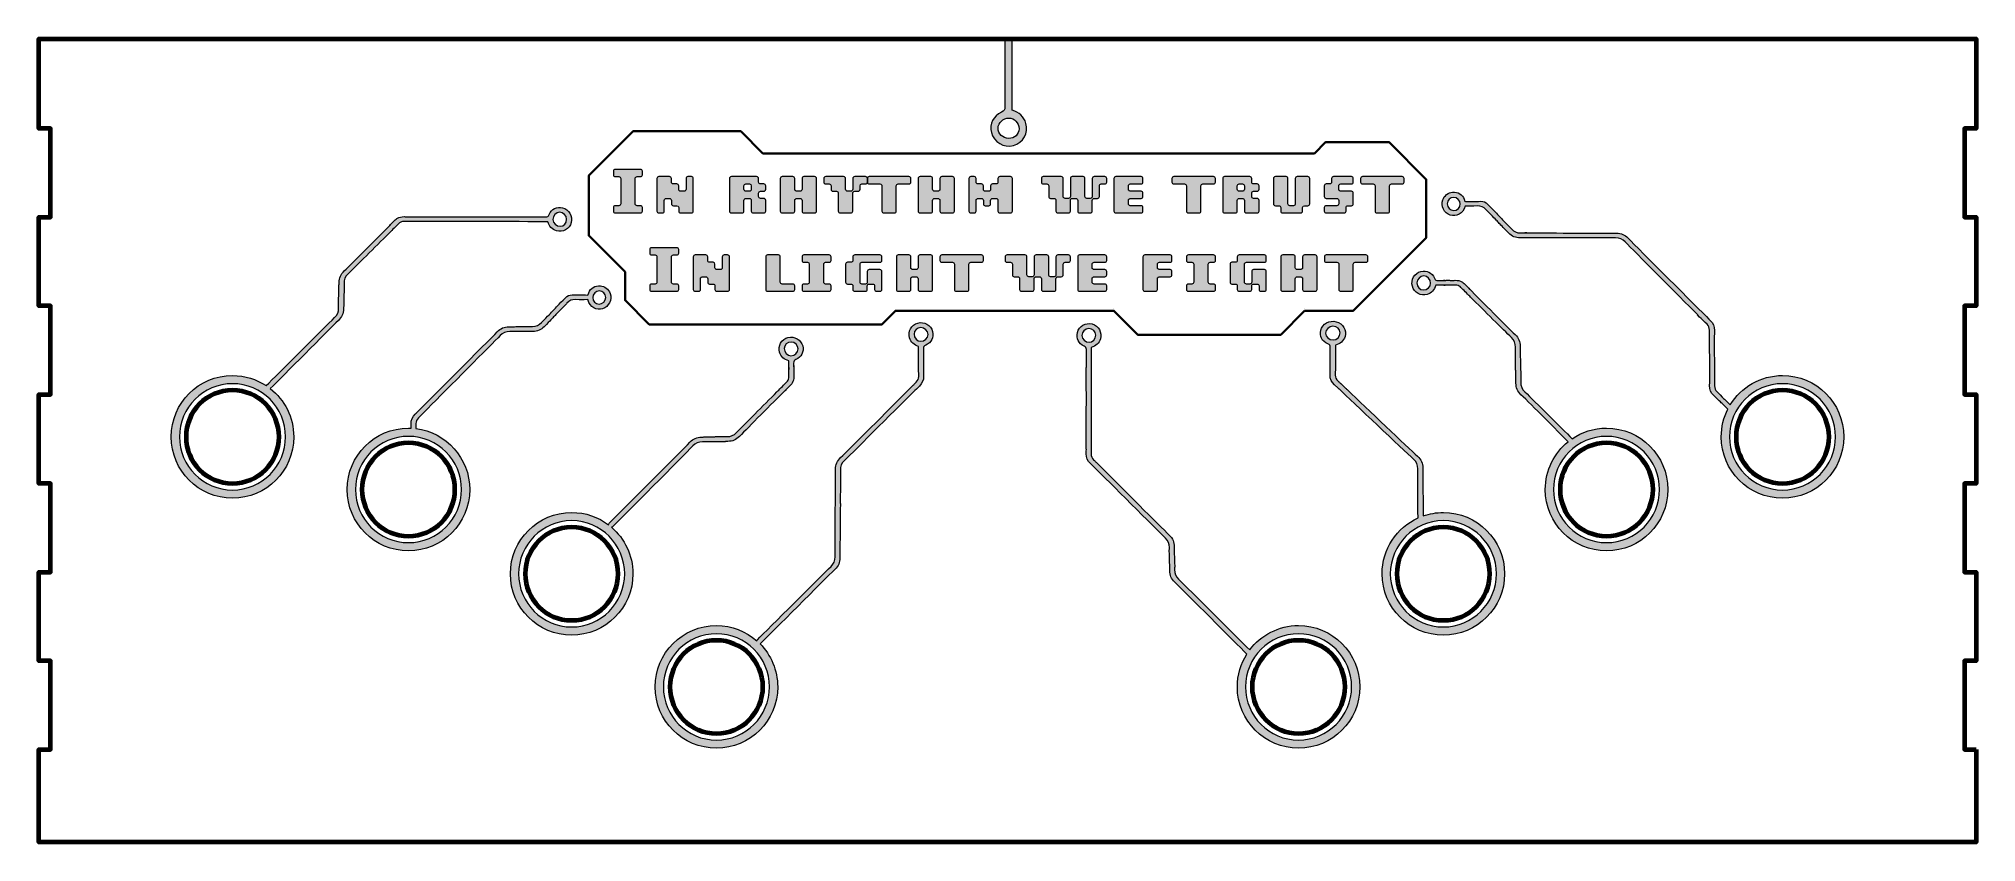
# Model space of a CAD drawing. Header units: millimetres. Extents: x -101 to 399, y 2 to 209.
import ezdxf

# ---------------------------------------------------------------- set-up
doc = ezdxf.new("R2010")
doc.units = ezdxf.units.MM
doc.header["$MEASUREMENT"] = 0
doc.layers.add('Layer 2 copy', color=7, linetype='Continuous')

# ---------------------------------------------------------------- blocks, each defined once
blk = doc.blocks.new('block 2')
at = {"color": 1, "lineweight": 70, "true_color": 0xff0000}
blk.add_open_spline([(273.17, 70.75), (273.17, 64.12), (267.8, 58.75), (261.17, 58.75), (254.55, 58.75), (249.17, 64.12), (249.17, 70.75), (249.17, 77.38), (254.55, 82.75), (261.17, 82.75), (267.8, 82.75), (273.17, 77.38), (273.17, 70.75), (273.17, 70.75), (273.17, 70.75), (273.17, 70.75)], degree=3, knots=[0, 0, 0, 0, 1, 1, 1, 2, 2, 2, 3, 3, 3, 4, 4, 4, 5, 5, 5, 5], dxfattribs=at)
blk = doc.blocks.new('block 3')
at = {"color": 1, "lineweight": 70, "true_color": 0xff0000}
blk.add_open_spline([(48.22, 70.75), (48.22, 64.12), (42.85, 58.75), (36.22, 58.75), (29.59, 58.75), (24.22, 64.12), (24.22, 70.75), (24.22, 77.38), (29.59, 82.75), (36.22, 82.75), (42.85, 82.75), (48.22, 77.38), (48.22, 70.75), (48.22, 70.75), (48.22, 70.75), (48.22, 70.75)], degree=3, knots=[0, 0, 0, 0, 1, 1, 1, 2, 2, 2, 3, 3, 3, 4, 4, 4, 5, 5, 5, 5], dxfattribs=at)
blk = doc.blocks.new('block 4')
at = {"color": 1, "lineweight": 70, "true_color": 0xff0000}
blk.add_open_spline([(6.11, 92.49), (6.11, 85.87), (0.73, 80.49), (-5.89, 80.49), (-12.52, 80.49), (-17.89, 85.87), (-17.89, 92.49), (-17.89, 99.12), (-12.52, 104.49), (-5.89, 104.49), (0.73, 104.49), (6.11, 99.12), (6.11, 92.49), (6.11, 92.49), (6.11, 92.49), (6.11, 92.49)], degree=3, knots=[0, 0, 0, 0, 1, 1, 1, 2, 2, 2, 3, 3, 3, 4, 4, 4, 5, 5, 5, 5], dxfattribs=at)
blk = doc.blocks.new('block 5')
at = {"color": 1, "lineweight": 70, "true_color": 0xff0000}
blk.add_open_spline([(315.29, 92.49), (315.29, 85.87), (309.91, 80.49), (303.29, 80.49), (296.66, 80.49), (291.29, 85.87), (291.29, 92.49), (291.29, 99.12), (296.66, 104.49), (303.29, 104.49), (309.91, 104.49), (315.29, 99.12), (315.29, 92.49), (315.29, 92.49), (315.29, 92.49), (315.29, 92.49)], degree=3, knots=[0, 0, 0, 0, 1, 1, 1, 2, 2, 2, 3, 3, 3, 4, 4, 4, 5, 5, 5, 5], dxfattribs=at)
blk = doc.blocks.new('block 6')
at = {"color": 1, "lineweight": 70, "true_color": 0xff0000}
blk.add_open_spline([(235.81, 41.58), (235.81, 34.96), (230.44, 29.58), (223.81, 29.58), (217.19, 29.58), (211.81, 34.96), (211.81, 41.58), (211.81, 48.21), (217.19, 53.58), (223.81, 53.58), (230.44, 53.58), (235.81, 48.21), (235.81, 41.58), (235.81, 41.58), (235.81, 41.58), (235.81, 41.58)], degree=3, knots=[0, 0, 0, 0, 1, 1, 1, 2, 2, 2, 3, 3, 3, 4, 4, 4, 5, 5, 5, 5], dxfattribs=at)
blk = doc.blocks.new('block 7')
at = {"color": 1, "lineweight": 70, "true_color": 0xff0000}
blk.add_open_spline([(85.58, 41.58), (85.58, 34.96), (80.21, 29.58), (73.58, 29.58), (66.95, 29.58), (61.58, 34.96), (61.58, 41.58), (61.58, 48.21), (66.95, 53.58), (73.58, 53.58), (80.21, 53.58), (85.58, 48.21), (85.58, 41.58), (85.58, 41.58), (85.58, 41.58), (85.58, 41.58)], degree=3, knots=[0, 0, 0, 0, 1, 1, 1, 2, 2, 2, 3, 3, 3, 4, 4, 4, 5, 5, 5, 5], dxfattribs=at)
blk = doc.blocks.new('block 8')
at = {"color": 1, "lineweight": 70, "true_color": 0xff0000}
blk.add_open_spline([(-39.3, 106.07), (-39.3, 99.44), (-44.68, 94.07), (-51.3, 94.07), (-57.93, 94.07), (-63.3, 99.44), (-63.3, 106.07), (-63.3, 112.7), (-57.93, 118.07), (-51.3, 118.07), (-44.68, 118.07), (-39.3, 112.7), (-39.3, 106.07), (-39.3, 106.07), (-39.3, 106.07), (-39.3, 106.07)], degree=3, knots=[0, 0, 0, 0, 1, 1, 1, 2, 2, 2, 3, 3, 3, 4, 4, 4, 5, 5, 5, 5], dxfattribs=at)
blk = doc.blocks.new('block 9')
at = {"color": 1, "lineweight": 70, "true_color": 0xff0000}
blk.add_open_spline([(360.7, 106.07), (360.7, 99.44), (355.32, 94.07), (348.7, 94.07), (342.07, 94.07), (336.7, 99.44), (336.7, 106.07), (336.7, 112.7), (342.07, 118.07), (348.7, 118.07), (355.32, 118.07), (360.7, 112.7), (360.7, 106.07), (360.7, 106.07), (360.7, 106.07), (360.7, 106.07)], degree=3, knots=[0, 0, 0, 0, 1, 1, 1, 2, 2, 2, 3, 3, 3, 4, 4, 4, 5, 5, 5, 5], dxfattribs=at)
blk = doc.blocks.new('block 10')
at = {"color": 1, "lineweight": 70, "true_color": 0xff0000}
blk.add_open_spline([(398.7, 25.41), (398.7, 25.41), (395.7, 25.41), (395.7, 25.41), (395.7, 25.41), (395.7, 48.3), (395.7, 48.3), (395.7, 48.3), (398.7, 48.3), (398.7, 48.3), (398.7, 48.3), (398.7, 71.19), (398.7, 71.19), (398.7, 71.19), (395.7, 71.19), (395.7, 71.19), (395.7, 71.19), (395.7, 94.08), (395.7, 94.08), (395.7, 94.08), (398.7, 94.08), (398.7, 94.08), (398.7, 94.08), (398.7, 116.97), (398.7, 116.97), (398.7, 116.97), (395.7, 116.97), (395.7, 116.97), (395.7, 116.97), (395.7, 139.86), (395.7, 139.86), (395.7, 139.86), (398.7, 139.86), (398.7, 139.86), (398.7, 139.86), (398.7, 162.74), (398.7, 162.74), (398.7, 162.74), (395.7, 162.74), (395.7, 162.74), (395.7, 162.74), (395.7, 185.63), (395.7, 185.63), (395.7, 185.63), (398.7, 185.63), (398.7, 185.63), (398.7, 185.63), (398.7, 208.73), (398.7, 208.73), (398.7, 208.73), (395.7, 208.73), (395.7, 208.73), (395.7, 208.73), (-101.3, 208.73), (-101.3, 208.73), (-101.3, 208.73), (-101.3, 185.63), (-101.3, 185.63), (-101.3, 185.63), (-98.3, 185.63), (-98.3, 185.63), (-98.3, 185.63), (-98.3, 162.74), (-98.3, 162.74), (-98.3, 162.74), (-101.3, 162.74), (-101.3, 162.74), (-101.3, 162.74), (-101.3, 139.86), (-101.3, 139.86), (-101.3, 139.86), (-98.3, 139.86), (-98.3, 139.86), (-98.3, 139.86), (-98.3, 116.97), (-98.3, 116.97), (-98.3, 116.97), (-101.3, 116.97), (-101.3, 116.97), (-101.3, 116.97), (-101.3, 94.08), (-101.3, 94.08), (-101.3, 94.08), (-98.3, 94.08), (-98.3, 94.08), (-98.3, 94.08), (-98.3, 71.19), (-98.3, 71.19), (-98.3, 71.19), (-101.3, 71.19), (-101.3, 71.19), (-101.3, 71.19), (-101.3, 48.3), (-101.3, 48.3), (-101.3, 48.3), (-98.3, 48.3), (-98.3, 48.3), (-98.3, 48.3), (-98.3, 25.41), (-98.3, 25.41), (-98.3, 25.41), (-101.3, 25.41), (-101.3, 25.41), (-101.3, 25.41), (-101.3, 1.52), (-101.3, 1.52), (-101.3, 1.52), (398.7, 1.52), (398.7, 1.52), (398.7, 1.52), (398.7, 25.41), (398.7, 25.41)], degree=3, knots=[0, 0, 0, 0, 1, 1, 1, 2, 2, 2, 3, 3, 3, 4, 4, 4, 5, 5, 5, 6, 6, 6, 7, 7, 7, 8, 8, 8, 9, 9, 9, 10, 10, 10, 11, 11, 11, 12, 12, 12, 13, 13, 13, 14, 14, 14, 15, 15, 15, 16, 16, 16, 17, 17, 17, 18, 18, 18, 19, 19, 19, 20, 20, 20, 21, 21, 21, 22, 22, 22, 23, 23, 23, 24, 24, 24, 25, 25, 25, 26, 26, 26, 27, 27, 27, 28, 28, 28, 29, 29, 29, 30, 30, 30, 31, 31, 31, 32, 32, 32, 33, 33, 33, 34, 34, 34, 35, 35, 35, 36, 36, 36, 37, 37, 37, 37], dxfattribs=at)
blk = doc.blocks.new('block 11')
at = {"layer": 'Layer 2 copy', "true_color": 0xffffff}
h = blk.add_hatch(color=7, dxfattribs=at)
h.dxf.hatch_style = 2
edge = h.paths.add_edge_path()
edge.add_spline(control_points=[(47, 164.3), (47, 164.3), (47, 165.2), (47, 165.2), (47, 165.46), (47.22, 165.68), (47.49, 165.68), (47.49, 165.68), (48.39, 165.68), (48.39, 165.68), (48.65, 165.68), (48.87, 165.9), (48.87, 166.17), (48.87, 166.17), (48.87, 172.69), (48.87, 172.69), (48.87, 172.94), (48.65, 173.18), (48.39, 173.18), (48.39, 173.18), (47.49, 173.18), (47.49, 173.18), (47.22, 173.18), (47, 173.4), (47, 173.65), (47, 173.65), (47, 174.56), (47, 174.56), (47, 174.81), (47.22, 175.05), (47.49, 175.05), (47.49, 175.05), (54.01, 175.05), (54.01, 175.05), (54.26, 175.05), (54.5, 174.81), (54.5, 174.56), (54.5, 174.56), (54.5, 173.65), (54.5, 173.65), (54.5, 173.4), (54.26, 173.18), (54.01, 173.18), (54.01, 173.18), (53.1, 173.18), (53.1, 173.18), (52.85, 173.18), (52.61, 172.94), (52.61, 172.69), (52.61, 172.69), (52.61, 166.17), (52.61, 166.17), (52.61, 165.9), (52.85, 165.68), (53.1, 165.68), (53.1, 165.68), (54.01, 165.68), (54.01, 165.68), (54.26, 165.68), (54.5, 165.46), (54.5, 165.2), (54.5, 165.2), (54.5, 164.3), (54.5, 164.3), (54.5, 164.03), (54.26, 163.81), (54.01, 163.81), (54.01, 163.81), (47.49, 163.81), (47.49, 163.81), (47.22, 163.81), (47, 164.03), (47, 164.3)], knot_values=[0, 0, 0, 0, 1, 1, 1, 2, 2, 2, 3, 3, 3, 4, 4, 4, 5, 5, 5, 6, 6, 6, 7, 7, 7, 8, 8, 8, 9, 9, 9, 10, 10, 10, 11, 11, 11, 12, 12, 12, 13, 13, 13, 14, 14, 14, 15, 15, 15, 16, 16, 16, 17, 17, 17, 18, 18, 18, 19, 19, 19, 20, 20, 20, 21, 21, 21, 22, 22, 22, 23, 23, 23, 24, 24, 24, 24], degree=3, periodic=1)
h = blk.add_hatch(color=7, dxfattribs=at)
h.dxf.hatch_style = 2
edge = h.paths.add_edge_path()
edge.add_spline(control_points=[(58.24, 164.3), (58.24, 164.3), (58.24, 172.69), (58.24, 172.69), (58.24, 172.94), (58.46, 173.18), (58.73, 173.18), (58.73, 173.18), (61.49, 173.18), (61.49, 173.18), (61.76, 173.18), (61.98, 172.94), (61.98, 172.69), (61.98, 172.69), (61.98, 171.78), (61.98, 171.78), (61.98, 171.53), (62.21, 171.29), (62.47, 171.29), (62.47, 171.29), (63.38, 171.29), (63.38, 171.29), (63.63, 171.29), (63.85, 171.07), (63.85, 170.82), (63.85, 170.82), (63.85, 169.91), (63.85, 169.91), (63.85, 169.66), (64.08, 169.42), (64.34, 169.42), (64.34, 169.42), (65.25, 169.42), (65.25, 169.42), (65.5, 169.42), (65.73, 169.66), (65.73, 169.91), (65.73, 169.91), (65.73, 172.69), (65.73, 172.69), (65.73, 172.94), (65.95, 173.18), (66.21, 173.18), (66.21, 173.18), (67.12, 173.18), (67.12, 173.18), (67.37, 173.18), (67.6, 172.94), (67.6, 172.69), (67.6, 172.69), (67.6, 164.3), (67.6, 164.3), (67.6, 164.03), (67.37, 163.81), (67.12, 163.81), (67.12, 163.81), (64.34, 163.81), (64.34, 163.81), (64.08, 163.81), (63.85, 164.03), (63.85, 164.3), (63.85, 164.3), (63.85, 165.2), (63.85, 165.2), (63.85, 165.46), (63.63, 165.68), (63.38, 165.68), (63.38, 165.68), (62.47, 165.68), (62.47, 165.68), (62.21, 165.68), (61.98, 165.9), (61.98, 166.17), (61.98, 166.17), (61.98, 167.06), (61.98, 167.06), (61.98, 167.33), (61.76, 167.55), (61.49, 167.55), (61.49, 167.55), (60.6, 167.55), (60.6, 167.55), (60.34, 167.55), (60.11, 167.33), (60.11, 167.06), (60.11, 167.06), (60.11, 164.3), (60.11, 164.3), (60.11, 164.03), (59.89, 163.81), (59.62, 163.81), (59.62, 163.81), (58.73, 163.81), (58.73, 163.81), (58.46, 163.81), (58.24, 164.03), (58.24, 164.3)], knot_values=[0, 0, 0, 0, 1, 1, 1, 2, 2, 2, 3, 3, 3, 4, 4, 4, 5, 5, 5, 6, 6, 6, 7, 7, 7, 8, 8, 8, 9, 9, 9, 10, 10, 10, 11, 11, 11, 12, 12, 12, 13, 13, 13, 14, 14, 14, 15, 15, 15, 16, 16, 16, 17, 17, 17, 18, 18, 18, 19, 19, 19, 20, 20, 20, 21, 21, 21, 22, 22, 22, 23, 23, 23, 24, 24, 24, 25, 25, 25, 26, 26, 26, 27, 27, 27, 28, 28, 28, 29, 29, 29, 30, 30, 30, 31, 31, 31, 32, 32, 32, 32], degree=3, periodic=1)
h = blk.add_hatch(color=7, dxfattribs=at)
h.dxf.hatch_style = 2
edge = h.paths.add_edge_path()
edge.add_spline(control_points=[(76.95, 164.3), (76.95, 164.3), (76.95, 172.69), (76.95, 172.69), (76.95, 172.94), (77.17, 173.18), (77.44, 173.18), (77.44, 173.18), (83.96, 173.18), (83.96, 173.18), (84.21, 173.18), (84.45, 172.94), (84.45, 172.69), (84.45, 172.69), (84.45, 171.78), (84.45, 171.78), (84.45, 171.53), (84.67, 171.29), (84.92, 171.29), (84.92, 171.29), (85.83, 171.29), (85.83, 171.29), (86.08, 171.29), (86.32, 171.07), (86.32, 170.82), (86.32, 170.82), (86.32, 169.91), (86.32, 169.91), (86.32, 169.66), (86.08, 169.42), (85.83, 169.42), (85.83, 169.42), (84.92, 169.42), (84.92, 169.42), (84.67, 169.42), (84.45, 169.2), (84.45, 168.93), (84.45, 168.93), (84.45, 168.04), (84.45, 168.04), (84.45, 167.79), (84.67, 167.55), (84.92, 167.55), (84.92, 167.55), (85.83, 167.55), (85.83, 167.55), (86.08, 167.55), (86.32, 167.33), (86.32, 167.06), (86.32, 167.06), (86.32, 164.3), (86.32, 164.3), (86.32, 164.03), (86.08, 163.81), (85.83, 163.81), (85.83, 163.81), (83.05, 163.81), (83.05, 163.81), (82.8, 163.81), (82.56, 164.03), (82.56, 164.3), (82.56, 164.3), (82.56, 167.06), (82.56, 167.06), (82.56, 167.33), (82.34, 167.55), (82.09, 167.55), (82.09, 167.55), (81.18, 167.55), (81.18, 167.55), (80.93, 167.55), (80.69, 167.33), (80.69, 167.06), (80.69, 167.06), (80.69, 164.3), (80.69, 164.3), (80.69, 164.03), (80.47, 163.81), (80.2, 163.81), (80.2, 163.81), (77.44, 163.81), (77.44, 163.81), (77.17, 163.81), (76.95, 164.03), (76.95, 164.3)], knot_values=[0, 0, 0, 0, 1, 1, 1, 2, 2, 2, 3, 3, 3, 4, 4, 4, 5, 5, 5, 6, 6, 6, 7, 7, 7, 8, 8, 8, 9, 9, 9, 10, 10, 10, 11, 11, 11, 12, 12, 12, 13, 13, 13, 14, 14, 14, 15, 15, 15, 16, 16, 16, 17, 17, 17, 18, 18, 18, 19, 19, 19, 20, 20, 20, 21, 21, 21, 22, 22, 22, 23, 23, 23, 24, 24, 24, 25, 25, 25, 26, 26, 26, 27, 27, 27, 28, 28, 28, 28], degree=3, periodic=1)
edge = h.paths.add_edge_path()
edge.add_spline(control_points=[(82.09, 169.42), (82.34, 169.42), (82.56, 169.66), (82.56, 169.91), (82.56, 169.91), (82.56, 170.82), (82.56, 170.82), (82.56, 171.07), (82.34, 171.29), (82.09, 171.29), (82.09, 171.29), (81.18, 171.29), (81.18, 171.29), (80.93, 171.29), (80.69, 171.07), (80.69, 170.82), (80.69, 170.82), (80.69, 169.91), (80.69, 169.91), (80.69, 169.66), (80.93, 169.42), (81.18, 169.42), (81.18, 169.42), (82.09, 169.42), (82.09, 169.42)], knot_values=[0, 0, 0, 0, 1, 1, 1, 2, 2, 2, 3, 3, 3, 4, 4, 4, 5, 5, 5, 6, 6, 6, 7, 7, 7, 8, 8, 8, 8], degree=3, periodic=1)
h = blk.add_hatch(color=7, dxfattribs=at)
h.dxf.hatch_style = 2
edge = h.paths.add_edge_path()
edge.add_spline(control_points=[(90.06, 164.3), (90.06, 164.3), (90.06, 172.69), (90.06, 172.69), (90.06, 172.94), (90.28, 173.18), (90.55, 173.18), (90.55, 173.18), (93.31, 173.18), (93.31, 173.18), (93.58, 173.18), (93.8, 172.94), (93.8, 172.69), (93.8, 172.69), (93.8, 169.91), (93.8, 169.91), (93.8, 169.66), (94.03, 169.42), (94.28, 169.42), (94.28, 169.42), (95.19, 169.42), (95.19, 169.42), (95.45, 169.42), (95.67, 169.66), (95.67, 169.91), (95.67, 169.91), (95.67, 172.69), (95.67, 172.69), (95.67, 172.94), (95.9, 173.18), (96.15, 173.18), (96.15, 173.18), (98.93, 173.18), (98.93, 173.18), (99.19, 173.18), (99.42, 172.94), (99.42, 172.69), (99.42, 172.69), (99.42, 164.3), (99.42, 164.3), (99.42, 164.03), (99.19, 163.81), (98.93, 163.81), (98.93, 163.81), (96.15, 163.81), (96.15, 163.81), (95.9, 163.81), (95.67, 164.03), (95.67, 164.3), (95.67, 164.3), (95.67, 167.06), (95.67, 167.06), (95.67, 167.33), (95.45, 167.55), (95.19, 167.55), (95.19, 167.55), (94.28, 167.55), (94.28, 167.55), (94.03, 167.55), (93.8, 167.33), (93.8, 167.06), (93.8, 167.06), (93.8, 164.3), (93.8, 164.3), (93.8, 164.03), (93.58, 163.81), (93.31, 163.81), (93.31, 163.81), (90.55, 163.81), (90.55, 163.81), (90.28, 163.81), (90.06, 164.03), (90.06, 164.3)], knot_values=[0, 0, 0, 0, 1, 1, 1, 2, 2, 2, 3, 3, 3, 4, 4, 4, 5, 5, 5, 6, 6, 6, 7, 7, 7, 8, 8, 8, 9, 9, 9, 10, 10, 10, 11, 11, 11, 12, 12, 12, 13, 13, 13, 14, 14, 14, 15, 15, 15, 16, 16, 16, 17, 17, 17, 18, 18, 18, 19, 19, 19, 20, 20, 20, 21, 21, 21, 22, 22, 22, 23, 23, 23, 24, 24, 24, 24], degree=3, periodic=1)
h = blk.add_hatch(color=7, dxfattribs=at)
h.dxf.hatch_style = 2
edge = h.paths.add_edge_path()
edge.add_spline(control_points=[(105.03, 164.3), (105.03, 164.3), (105.03, 168.93), (105.03, 168.93), (105.03, 169.2), (104.81, 169.42), (104.54, 169.42), (104.54, 169.42), (103.65, 169.42), (103.65, 169.42), (103.38, 169.42), (103.16, 169.66), (103.16, 169.91), (103.16, 169.91), (103.16, 170.82), (103.16, 170.82), (103.16, 171.07), (102.94, 171.29), (102.67, 171.29), (102.67, 171.29), (101.78, 171.29), (101.78, 171.29), (101.51, 171.29), (101.29, 171.53), (101.29, 171.78), (101.29, 171.78), (101.29, 172.69), (101.29, 172.69), (101.29, 172.94), (101.51, 173.18), (101.78, 173.18), (101.78, 173.18), (106.41, 173.18), (106.41, 173.18), (106.68, 173.18), (106.9, 172.94), (106.9, 172.69), (106.9, 172.69), (106.9, 169.91), (106.9, 169.91), (106.9, 169.66), (107.14, 169.42), (107.39, 169.42), (107.39, 169.42), (108.3, 169.42), (108.3, 169.42), (108.55, 169.42), (108.77, 169.66), (108.77, 169.91), (108.77, 169.91), (108.77, 172.69), (108.77, 172.69), (108.77, 172.94), (109.01, 173.18), (109.26, 173.18), (109.26, 173.18), (112.04, 173.18), (112.04, 173.18), (112.29, 173.18), (112.53, 172.94), (112.53, 172.69), (112.53, 172.69), (112.53, 171.78), (112.53, 171.78), (112.53, 171.53), (112.29, 171.29), (112.04, 171.29), (112.04, 171.29), (111.13, 171.29), (111.13, 171.29), (110.88, 171.29), (110.66, 171.07), (110.66, 170.82), (110.66, 170.82), (110.66, 169.91), (110.66, 169.91), (110.66, 169.66), (110.42, 169.42), (110.17, 169.42), (110.17, 169.42), (109.26, 169.42), (109.26, 169.42), (109.01, 169.42), (108.77, 169.2), (108.77, 168.93), (108.77, 168.93), (108.77, 164.3), (108.77, 164.3), (108.77, 164.03), (108.55, 163.81), (108.3, 163.81), (108.3, 163.81), (105.52, 163.81), (105.52, 163.81), (105.27, 163.81), (105.03, 164.03), (105.03, 164.3)], knot_values=[0, 0, 0, 0, 1, 1, 1, 2, 2, 2, 3, 3, 3, 4, 4, 4, 5, 5, 5, 6, 6, 6, 7, 7, 7, 8, 8, 8, 9, 9, 9, 10, 10, 10, 11, 11, 11, 12, 12, 12, 13, 13, 13, 14, 14, 14, 15, 15, 15, 16, 16, 16, 17, 17, 17, 18, 18, 18, 19, 19, 19, 20, 20, 20, 21, 21, 21, 22, 22, 22, 23, 23, 23, 24, 24, 24, 25, 25, 25, 26, 26, 26, 27, 27, 27, 28, 28, 28, 29, 29, 29, 30, 30, 30, 31, 31, 31, 32, 32, 32, 32], degree=3, periodic=1)
h = blk.add_hatch(color=7, dxfattribs=at)
h.dxf.hatch_style = 2
edge = h.paths.add_edge_path()
edge.add_spline(control_points=[(116.27, 164.3), (116.27, 164.3), (116.27, 170.82), (116.27, 170.82), (116.27, 171.07), (116.05, 171.29), (115.78, 171.29), (115.78, 171.29), (113.01, 171.29), (113.01, 171.29), (112.75, 171.29), (112.53, 171.53), (112.53, 171.78), (112.53, 171.78), (112.53, 172.69), (112.53, 172.69), (112.53, 172.94), (112.75, 173.18), (113.01, 173.18), (113.01, 173.18), (123.27, 173.18), (123.27, 173.18), (123.52, 173.18), (123.76, 172.94), (123.76, 172.69), (123.76, 172.69), (123.76, 171.78), (123.76, 171.78), (123.76, 171.53), (123.52, 171.29), (123.27, 171.29), (123.27, 171.29), (120.49, 171.29), (120.49, 171.29), (120.24, 171.29), (120, 171.07), (120, 170.82), (120, 170.82), (120, 164.3), (120, 164.3), (120, 164.03), (119.79, 163.81), (119.53, 163.81), (119.53, 163.81), (116.75, 163.81), (116.75, 163.81), (116.5, 163.81), (116.27, 164.03), (116.27, 164.3)], knot_values=[0, 0, 0, 0, 1, 1, 1, 2, 2, 2, 3, 3, 3, 4, 4, 4, 5, 5, 5, 6, 6, 6, 7, 7, 7, 8, 8, 8, 9, 9, 9, 10, 10, 10, 11, 11, 11, 12, 12, 12, 13, 13, 13, 14, 14, 14, 15, 15, 15, 16, 16, 16, 16], degree=3, periodic=1)
h = blk.add_hatch(color=7, dxfattribs=at)
h.dxf.hatch_style = 2
edge = h.paths.add_edge_path()
edge.add_spline(control_points=[(125.63, 164.3), (125.63, 164.3), (125.63, 172.69), (125.63, 172.69), (125.63, 172.94), (125.85, 173.18), (126.12, 173.18), (126.12, 173.18), (128.88, 173.18), (128.88, 173.18), (129.15, 173.18), (129.37, 172.94), (129.37, 172.69), (129.37, 172.69), (129.37, 169.91), (129.37, 169.91), (129.37, 169.66), (129.61, 169.42), (129.86, 169.42), (129.86, 169.42), (130.77, 169.42), (130.77, 169.42), (131.02, 169.42), (131.24, 169.66), (131.24, 169.91), (131.24, 169.91), (131.24, 172.69), (131.24, 172.69), (131.24, 172.94), (131.48, 173.18), (131.73, 173.18), (131.73, 173.18), (134.51, 173.18), (134.51, 173.18), (134.76, 173.18), (135, 172.94), (135, 172.69), (135, 172.69), (135, 164.3), (135, 164.3), (135, 164.03), (134.76, 163.81), (134.51, 163.81), (134.51, 163.81), (131.73, 163.81), (131.73, 163.81), (131.48, 163.81), (131.24, 164.03), (131.24, 164.3), (131.24, 164.3), (131.24, 167.06), (131.24, 167.06), (131.24, 167.33), (131.02, 167.55), (130.77, 167.55), (130.77, 167.55), (129.86, 167.55), (129.86, 167.55), (129.61, 167.55), (129.37, 167.33), (129.37, 167.06), (129.37, 167.06), (129.37, 164.3), (129.37, 164.3), (129.37, 164.03), (129.15, 163.81), (128.88, 163.81), (128.88, 163.81), (126.12, 163.81), (126.12, 163.81), (125.85, 163.81), (125.63, 164.03), (125.63, 164.3)], knot_values=[0, 0, 0, 0, 1, 1, 1, 2, 2, 2, 3, 3, 3, 4, 4, 4, 5, 5, 5, 6, 6, 6, 7, 7, 7, 8, 8, 8, 9, 9, 9, 10, 10, 10, 11, 11, 11, 12, 12, 12, 13, 13, 13, 14, 14, 14, 15, 15, 15, 16, 16, 16, 17, 17, 17, 18, 18, 18, 19, 19, 19, 20, 20, 20, 21, 21, 21, 22, 22, 22, 23, 23, 23, 24, 24, 24, 24], degree=3, periodic=1)
h = blk.add_hatch(color=7, dxfattribs=at)
h.dxf.hatch_style = 2
edge = h.paths.add_edge_path()
edge.add_spline(control_points=[(138.74, 164.3), (138.74, 164.3), (138.74, 172.69), (138.74, 172.69), (138.74, 172.94), (138.95, 173.18), (139.22, 173.18), (139.22, 173.18), (140.12, 173.18), (140.12, 173.18), (140.39, 173.18), (140.6, 172.94), (140.6, 172.69), (140.6, 172.69), (140.6, 171.78), (140.6, 171.78), (140.6, 171.53), (140.84, 171.29), (141.09, 171.29), (141.09, 171.29), (141.99, 171.29), (141.99, 171.29), (142.26, 171.29), (142.47, 171.07), (142.47, 170.82), (142.47, 170.82), (142.47, 169.91), (142.47, 169.91), (142.47, 169.66), (142.71, 169.42), (142.96, 169.42), (142.96, 169.42), (143.87, 169.42), (143.87, 169.42), (144.13, 169.42), (144.34, 169.66), (144.34, 169.91), (144.34, 169.91), (144.34, 170.82), (144.34, 170.82), (144.34, 171.07), (144.58, 171.29), (144.83, 171.29), (144.83, 171.29), (145.74, 171.29), (145.74, 171.29), (145.99, 171.29), (146.23, 171.53), (146.23, 171.78), (146.23, 171.78), (146.23, 172.69), (146.23, 172.69), (146.23, 172.94), (146.45, 173.18), (146.7, 173.18), (146.7, 173.18), (149.48, 173.18), (149.48, 173.18), (149.73, 173.18), (149.97, 172.94), (149.97, 172.69), (149.97, 172.69), (149.97, 164.3), (149.97, 164.3), (149.97, 164.03), (149.73, 163.81), (149.48, 163.81), (149.48, 163.81), (146.7, 163.81), (146.7, 163.81), (146.45, 163.81), (146.23, 164.03), (146.23, 164.3), (146.23, 164.3), (146.23, 167.06), (146.23, 167.06), (146.23, 167.33), (145.99, 167.55), (145.74, 167.55), (145.74, 167.55), (144.83, 167.55), (144.83, 167.55), (144.58, 167.55), (144.34, 167.33), (144.34, 167.06), (144.34, 167.06), (144.34, 166.17), (144.34, 166.17), (144.34, 165.9), (144.13, 165.68), (143.87, 165.68), (143.87, 165.68), (142.96, 165.68), (142.96, 165.68), (142.71, 165.68), (142.47, 165.9), (142.47, 166.17), (142.47, 166.17), (142.47, 167.06), (142.47, 167.06), (142.47, 167.33), (142.26, 167.55), (141.99, 167.55), (141.99, 167.55), (141.09, 167.55), (141.09, 167.55), (140.84, 167.55), (140.6, 167.33), (140.6, 167.06), (140.6, 167.06), (140.6, 164.3), (140.6, 164.3), (140.6, 164.03), (140.39, 163.81), (140.12, 163.81), (140.12, 163.81), (139.22, 163.81), (139.22, 163.81), (138.95, 163.81), (138.74, 164.03), (138.74, 164.3)], knot_values=[0, 0, 0, 0, 1, 1, 1, 2, 2, 2, 3, 3, 3, 4, 4, 4, 5, 5, 5, 6, 6, 6, 7, 7, 7, 8, 8, 8, 9, 9, 9, 10, 10, 10, 11, 11, 11, 12, 12, 12, 13, 13, 13, 14, 14, 14, 15, 15, 15, 16, 16, 16, 17, 17, 17, 18, 18, 18, 19, 19, 19, 20, 20, 20, 21, 21, 21, 22, 22, 22, 23, 23, 23, 24, 24, 24, 25, 25, 25, 26, 26, 26, 27, 27, 27, 28, 28, 28, 29, 29, 29, 30, 30, 30, 31, 31, 31, 32, 32, 32, 33, 33, 33, 34, 34, 34, 35, 35, 35, 36, 36, 36, 37, 37, 37, 38, 38, 38, 39, 39, 39, 40, 40, 40, 40], degree=3, periodic=1)
h = blk.add_hatch(color=7, dxfattribs=at)
h.dxf.hatch_style = 2
edge = h.paths.add_edge_path()
edge.add_spline(control_points=[(161.19, 164.3), (161.19, 164.3), (161.19, 167.06), (161.19, 167.06), (161.19, 167.33), (160.97, 167.55), (160.7, 167.55), (160.7, 167.55), (159.81, 167.55), (159.81, 167.55), (159.54, 167.55), (159.32, 167.79), (159.32, 168.04), (159.32, 168.04), (159.32, 170.82), (159.32, 170.82), (159.32, 171.07), (159.1, 171.29), (158.83, 171.29), (158.83, 171.29), (157.94, 171.29), (157.94, 171.29), (157.67, 171.29), (157.45, 171.53), (157.45, 171.78), (157.45, 171.78), (157.45, 172.69), (157.45, 172.69), (157.45, 172.94), (157.67, 173.18), (157.94, 173.18), (157.94, 173.18), (162.57, 173.18), (162.57, 173.18), (162.84, 173.18), (163.06, 172.94), (163.06, 172.69), (163.06, 172.69), (163.06, 168.04), (163.06, 168.04), (163.06, 167.79), (163.29, 167.55), (163.55, 167.55), (163.55, 167.55), (164.46, 167.55), (164.46, 167.55), (164.71, 167.55), (164.93, 167.79), (164.93, 168.04), (164.93, 168.04), (164.93, 172.69), (164.93, 172.69), (164.93, 172.94), (165.16, 173.18), (165.42, 173.18), (165.42, 173.18), (168.19, 173.18), (168.19, 173.18), (168.45, 173.18), (168.68, 172.94), (168.68, 172.69), (168.68, 172.69), (168.68, 168.04), (168.68, 168.04), (168.68, 167.79), (168.9, 167.55), (169.17, 167.55), (169.17, 167.55), (170.06, 167.55), (170.06, 167.55), (170.32, 167.55), (170.55, 167.79), (170.55, 168.04), (170.55, 168.04), (170.55, 172.69), (170.55, 172.69), (170.55, 172.94), (170.77, 173.18), (171.04, 173.18), (171.04, 173.18), (173.8, 173.18), (173.8, 173.18), (174.07, 173.18), (174.29, 172.94), (174.29, 172.69), (174.29, 172.69), (174.29, 171.78), (174.29, 171.78), (174.29, 171.53), (174.07, 171.29), (173.8, 171.29), (173.8, 171.29), (172.91, 171.29), (172.91, 171.29), (172.64, 171.29), (172.42, 171.07), (172.42, 170.82), (172.42, 170.82), (172.42, 168.04), (172.42, 168.04), (172.42, 167.79), (172.2, 167.55), (171.93, 167.55), (171.93, 167.55), (171.04, 167.55), (171.04, 167.55), (170.77, 167.55), (170.55, 167.33), (170.55, 167.06), (170.55, 167.06), (170.55, 164.3), (170.55, 164.3), (170.55, 164.03), (170.32, 163.81), (170.06, 163.81), (170.06, 163.81), (167.28, 163.81), (167.28, 163.81), (167.03, 163.81), (166.81, 164.03), (166.81, 164.3), (166.81, 164.3), (166.81, 167.06), (166.81, 167.06), (166.81, 167.33), (166.58, 167.55), (166.32, 167.55), (166.32, 167.55), (165.42, 167.55), (165.42, 167.55), (165.16, 167.55), (164.93, 167.33), (164.93, 167.06), (164.93, 167.06), (164.93, 164.3), (164.93, 164.3), (164.93, 164.03), (164.71, 163.81), (164.46, 163.81), (164.46, 163.81), (161.68, 163.81), (161.68, 163.81), (161.42, 163.81), (161.19, 164.03), (161.19, 164.3)], knot_values=[0, 0, 0, 0, 1, 1, 1, 2, 2, 2, 3, 3, 3, 4, 4, 4, 5, 5, 5, 6, 6, 6, 7, 7, 7, 8, 8, 8, 9, 9, 9, 10, 10, 10, 11, 11, 11, 12, 12, 12, 13, 13, 13, 14, 14, 14, 15, 15, 15, 16, 16, 16, 17, 17, 17, 18, 18, 18, 19, 19, 19, 20, 20, 20, 21, 21, 21, 22, 22, 22, 23, 23, 23, 24, 24, 24, 25, 25, 25, 26, 26, 26, 27, 27, 27, 28, 28, 28, 29, 29, 29, 30, 30, 30, 31, 31, 31, 32, 32, 32, 33, 33, 33, 34, 34, 34, 35, 35, 35, 36, 36, 36, 37, 37, 37, 38, 38, 38, 39, 39, 39, 40, 40, 40, 41, 41, 41, 42, 42, 42, 43, 43, 43, 44, 44, 44, 45, 45, 45, 46, 46, 46, 47, 47, 47, 48, 48, 48, 48], degree=3, periodic=1)
h = blk.add_hatch(color=7, dxfattribs=at)
h.dxf.hatch_style = 2
edge = h.paths.add_edge_path()
edge.add_spline(control_points=[(176.16, 164.3), (176.16, 164.3), (176.16, 172.69), (176.16, 172.69), (176.16, 172.94), (176.38, 173.18), (176.65, 173.18), (176.65, 173.18), (183.17, 173.18), (183.17, 173.18), (183.42, 173.18), (183.66, 172.94), (183.66, 172.69), (183.66, 172.69), (183.66, 171.78), (183.66, 171.78), (183.66, 171.53), (183.42, 171.29), (183.17, 171.29), (183.17, 171.29), (180.39, 171.29), (180.39, 171.29), (180.14, 171.29), (179.9, 171.07), (179.9, 170.82), (179.9, 170.82), (179.9, 169.91), (179.9, 169.91), (179.9, 169.66), (180.14, 169.42), (180.39, 169.42), (180.39, 169.42), (183.17, 169.42), (183.17, 169.42), (183.42, 169.42), (183.66, 169.2), (183.66, 168.93), (183.66, 168.93), (183.66, 168.04), (183.66, 168.04), (183.66, 167.79), (183.42, 167.55), (183.17, 167.55), (183.17, 167.55), (180.39, 167.55), (180.39, 167.55), (180.14, 167.55), (179.9, 167.33), (179.9, 167.06), (179.9, 167.06), (179.9, 166.17), (179.9, 166.17), (179.9, 165.9), (180.14, 165.68), (180.39, 165.68), (180.39, 165.68), (183.17, 165.68), (183.17, 165.68), (183.42, 165.68), (183.66, 165.46), (183.66, 165.2), (183.66, 165.2), (183.66, 164.3), (183.66, 164.3), (183.66, 164.03), (183.42, 163.81), (183.17, 163.81), (183.17, 163.81), (176.65, 163.81), (176.65, 163.81), (176.38, 163.81), (176.16, 164.03), (176.16, 164.3)], knot_values=[0, 0, 0, 0, 1, 1, 1, 2, 2, 2, 3, 3, 3, 4, 4, 4, 5, 5, 5, 6, 6, 6, 7, 7, 7, 8, 8, 8, 9, 9, 9, 10, 10, 10, 11, 11, 11, 12, 12, 12, 13, 13, 13, 14, 14, 14, 15, 15, 15, 16, 16, 16, 17, 17, 17, 18, 18, 18, 19, 19, 19, 20, 20, 20, 21, 21, 21, 22, 22, 22, 23, 23, 23, 24, 24, 24, 24], degree=3, periodic=1)
h = blk.add_hatch(color=7, dxfattribs=at)
h.dxf.hatch_style = 2
edge = h.paths.add_edge_path()
edge.add_spline(control_points=[(194.88, 164.3), (194.88, 164.3), (194.88, 170.82), (194.88, 170.82), (194.88, 171.07), (194.66, 171.29), (194.39, 171.29), (194.39, 171.29), (191.62, 171.29), (191.62, 171.29), (191.36, 171.29), (191.14, 171.53), (191.14, 171.78), (191.14, 171.78), (191.14, 172.69), (191.14, 172.69), (191.14, 172.94), (191.36, 173.18), (191.62, 173.18), (191.62, 173.18), (201.88, 173.18), (201.88, 173.18), (202.13, 173.18), (202.37, 172.94), (202.37, 172.69), (202.37, 172.69), (202.37, 171.78), (202.37, 171.78), (202.37, 171.53), (202.13, 171.29), (201.88, 171.29), (201.88, 171.29), (199.1, 171.29), (199.1, 171.29), (198.85, 171.29), (198.61, 171.07), (198.61, 170.82), (198.61, 170.82), (198.61, 164.3), (198.61, 164.3), (198.61, 164.03), (198.4, 163.81), (198.14, 163.81), (198.14, 163.81), (195.36, 163.81), (195.36, 163.81), (195.11, 163.81), (194.88, 164.03), (194.88, 164.3)], knot_values=[0, 0, 0, 0, 1, 1, 1, 2, 2, 2, 3, 3, 3, 4, 4, 4, 5, 5, 5, 6, 6, 6, 7, 7, 7, 8, 8, 8, 9, 9, 9, 10, 10, 10, 11, 11, 11, 12, 12, 12, 13, 13, 13, 14, 14, 14, 15, 15, 15, 16, 16, 16, 16], degree=3, periodic=1)
h = blk.add_hatch(color=7, dxfattribs=at)
h.dxf.hatch_style = 2
edge = h.paths.add_edge_path()
edge.add_spline(control_points=[(204.24, 164.3), (204.24, 164.3), (204.24, 172.69), (204.24, 172.69), (204.24, 172.94), (204.46, 173.18), (204.73, 173.18), (204.73, 173.18), (211.25, 173.18), (211.25, 173.18), (211.5, 173.18), (211.74, 172.94), (211.74, 172.69), (211.74, 172.69), (211.74, 171.78), (211.74, 171.78), (211.74, 171.53), (211.95, 171.29), (212.21, 171.29), (212.21, 171.29), (213.12, 171.29), (213.12, 171.29), (213.37, 171.29), (213.61, 171.07), (213.61, 170.82), (213.61, 170.82), (213.61, 169.91), (213.61, 169.91), (213.61, 169.66), (213.37, 169.42), (213.12, 169.42), (213.12, 169.42), (212.21, 169.42), (212.21, 169.42), (211.95, 169.42), (211.74, 169.2), (211.74, 168.93), (211.74, 168.93), (211.74, 168.04), (211.74, 168.04), (211.74, 167.79), (211.95, 167.55), (212.21, 167.55), (212.21, 167.55), (213.12, 167.55), (213.12, 167.55), (213.37, 167.55), (213.61, 167.33), (213.61, 167.06), (213.61, 167.06), (213.61, 164.3), (213.61, 164.3), (213.61, 164.03), (213.37, 163.81), (213.12, 163.81), (213.12, 163.81), (210.34, 163.81), (210.34, 163.81), (210.09, 163.81), (209.85, 164.03), (209.85, 164.3), (209.85, 164.3), (209.85, 167.06), (209.85, 167.06), (209.85, 167.33), (209.63, 167.55), (209.38, 167.55), (209.38, 167.55), (208.47, 167.55), (208.47, 167.55), (208.22, 167.55), (207.98, 167.33), (207.98, 167.06), (207.98, 167.06), (207.98, 164.3), (207.98, 164.3), (207.98, 164.03), (207.76, 163.81), (207.49, 163.81), (207.49, 163.81), (204.73, 163.81), (204.73, 163.81), (204.46, 163.81), (204.24, 164.03), (204.24, 164.3)], knot_values=[0, 0, 0, 0, 1, 1, 1, 2, 2, 2, 3, 3, 3, 4, 4, 4, 5, 5, 5, 6, 6, 6, 7, 7, 7, 8, 8, 8, 9, 9, 9, 10, 10, 10, 11, 11, 11, 12, 12, 12, 13, 13, 13, 14, 14, 14, 15, 15, 15, 16, 16, 16, 17, 17, 17, 18, 18, 18, 19, 19, 19, 20, 20, 20, 21, 21, 21, 22, 22, 22, 23, 23, 23, 24, 24, 24, 25, 25, 25, 26, 26, 26, 27, 27, 27, 28, 28, 28, 28], degree=3, periodic=1)
edge = h.paths.add_edge_path()
edge.add_spline(control_points=[(209.38, 169.42), (209.63, 169.42), (209.85, 169.66), (209.85, 169.91), (209.85, 169.91), (209.85, 170.82), (209.85, 170.82), (209.85, 171.07), (209.63, 171.29), (209.38, 171.29), (209.38, 171.29), (208.47, 171.29), (208.47, 171.29), (208.22, 171.29), (207.98, 171.07), (207.98, 170.82), (207.98, 170.82), (207.98, 169.91), (207.98, 169.91), (207.98, 169.66), (208.22, 169.42), (208.47, 169.42), (208.47, 169.42), (209.38, 169.42), (209.38, 169.42)], knot_values=[0, 0, 0, 0, 1, 1, 1, 2, 2, 2, 3, 3, 3, 4, 4, 4, 5, 5, 5, 6, 6, 6, 7, 7, 7, 8, 8, 8, 8], degree=3, periodic=1)
h = blk.add_hatch(color=7, dxfattribs=at)
h.dxf.hatch_style = 2
edge = h.paths.add_edge_path()
edge.add_spline(control_points=[(219.21, 164.3), (219.21, 164.3), (219.21, 165.2), (219.21, 165.2), (219.21, 165.46), (219, 165.68), (218.73, 165.68), (218.73, 165.68), (217.83, 165.68), (217.83, 165.68), (217.56, 165.68), (217.34, 165.9), (217.34, 166.17), (217.34, 166.17), (217.34, 172.69), (217.34, 172.69), (217.34, 172.94), (217.56, 173.18), (217.83, 173.18), (217.83, 173.18), (220.6, 173.18), (220.6, 173.18), (220.87, 173.18), (221.08, 172.94), (221.08, 172.69), (221.08, 172.69), (221.08, 166.17), (221.08, 166.17), (221.08, 165.9), (221.32, 165.68), (221.57, 165.68), (221.57, 165.68), (222.48, 165.68), (222.48, 165.68), (222.73, 165.68), (222.95, 165.9), (222.95, 166.17), (222.95, 166.17), (222.95, 172.69), (222.95, 172.69), (222.95, 172.94), (223.19, 173.18), (223.44, 173.18), (223.44, 173.18), (226.22, 173.18), (226.22, 173.18), (226.47, 173.18), (226.71, 172.94), (226.71, 172.69), (226.71, 172.69), (226.71, 166.17), (226.71, 166.17), (226.71, 165.9), (226.47, 165.68), (226.22, 165.68), (226.22, 165.68), (225.31, 165.68), (225.31, 165.68), (225.06, 165.68), (224.84, 165.46), (224.84, 165.2), (224.84, 165.2), (224.84, 164.3), (224.84, 164.3), (224.84, 164.03), (224.6, 163.81), (224.35, 163.81), (224.35, 163.81), (219.7, 163.81), (219.7, 163.81), (219.45, 163.81), (219.21, 164.03), (219.21, 164.3)], knot_values=[0, 0, 0, 0, 1, 1, 1, 2, 2, 2, 3, 3, 3, 4, 4, 4, 5, 5, 5, 6, 6, 6, 7, 7, 7, 8, 8, 8, 9, 9, 9, 10, 10, 10, 11, 11, 11, 12, 12, 12, 13, 13, 13, 14, 14, 14, 15, 15, 15, 16, 16, 16, 17, 17, 17, 18, 18, 18, 19, 19, 19, 20, 20, 20, 21, 21, 21, 22, 22, 22, 23, 23, 23, 24, 24, 24, 24], degree=3, periodic=1)
h = blk.add_hatch(color=7, dxfattribs=at)
h.dxf.hatch_style = 2
edge = h.paths.add_edge_path()
edge.add_spline(control_points=[(230.45, 164.3), (230.45, 164.3), (230.45, 165.2), (230.45, 165.2), (230.45, 165.46), (230.67, 165.68), (230.94, 165.68), (230.94, 165.68), (233.7, 165.68), (233.7, 165.68), (233.97, 165.68), (234.19, 165.9), (234.19, 166.17), (234.19, 166.17), (234.19, 167.06), (234.19, 167.06), (234.19, 167.33), (233.97, 167.55), (233.7, 167.55), (233.7, 167.55), (230.94, 167.55), (230.94, 167.55), (230.67, 167.55), (230.45, 167.79), (230.45, 168.04), (230.45, 168.04), (230.45, 170.82), (230.45, 170.82), (230.45, 171.07), (230.67, 171.29), (230.94, 171.29), (230.94, 171.29), (231.83, 171.29), (231.83, 171.29), (232.1, 171.29), (232.32, 171.53), (232.32, 171.78), (232.32, 171.78), (232.32, 172.69), (232.32, 172.69), (232.32, 172.94), (232.55, 173.18), (232.81, 173.18), (232.81, 173.18), (237.46, 173.18), (237.46, 173.18), (237.71, 173.18), (237.94, 172.94), (237.94, 172.69), (237.94, 172.69), (237.94, 171.78), (237.94, 171.78), (237.94, 171.53), (237.71, 171.29), (237.46, 171.29), (237.46, 171.29), (234.68, 171.29), (234.68, 171.29), (234.42, 171.29), (234.19, 171.07), (234.19, 170.82), (234.19, 170.82), (234.19, 169.91), (234.19, 169.91), (234.19, 169.66), (234.42, 169.42), (234.68, 169.42), (234.68, 169.42), (237.46, 169.42), (237.46, 169.42), (237.71, 169.42), (237.94, 169.2), (237.94, 168.93), (237.94, 168.93), (237.94, 166.17), (237.94, 166.17), (237.94, 165.9), (237.71, 165.68), (237.46, 165.68), (237.46, 165.68), (236.55, 165.68), (236.55, 165.68), (236.29, 165.68), (236.06, 165.46), (236.06, 165.2), (236.06, 165.2), (236.06, 164.3), (236.06, 164.3), (236.06, 164.03), (235.84, 163.81), (235.59, 163.81), (235.59, 163.81), (230.94, 163.81), (230.94, 163.81), (230.67, 163.81), (230.45, 164.03), (230.45, 164.3)], knot_values=[0, 0, 0, 0, 1, 1, 1, 2, 2, 2, 3, 3, 3, 4, 4, 4, 5, 5, 5, 6, 6, 6, 7, 7, 7, 8, 8, 8, 9, 9, 9, 10, 10, 10, 11, 11, 11, 12, 12, 12, 13, 13, 13, 14, 14, 14, 15, 15, 15, 16, 16, 16, 17, 17, 17, 18, 18, 18, 19, 19, 19, 20, 20, 20, 21, 21, 21, 22, 22, 22, 23, 23, 23, 24, 24, 24, 25, 25, 25, 26, 26, 26, 27, 27, 27, 28, 28, 28, 29, 29, 29, 30, 30, 30, 31, 31, 31, 32, 32, 32, 32], degree=3, periodic=1)
h = blk.add_hatch(color=7, dxfattribs=at)
h.dxf.hatch_style = 2
edge = h.paths.add_edge_path()
edge.add_spline(control_points=[(243.55, 164.3), (243.55, 164.3), (243.55, 170.82), (243.55, 170.82), (243.55, 171.07), (243.33, 171.29), (243.07, 171.29), (243.07, 171.29), (240.3, 171.29), (240.3, 171.29), (240.03, 171.29), (239.81, 171.53), (239.81, 171.78), (239.81, 171.78), (239.81, 172.69), (239.81, 172.69), (239.81, 172.94), (240.03, 173.18), (240.3, 173.18), (240.3, 173.18), (250.56, 173.18), (250.56, 173.18), (250.81, 173.18), (251.05, 172.94), (251.05, 172.69), (251.05, 172.69), (251.05, 171.78), (251.05, 171.78), (251.05, 171.53), (250.81, 171.29), (250.56, 171.29), (250.56, 171.29), (247.78, 171.29), (247.78, 171.29), (247.53, 171.29), (247.29, 171.07), (247.29, 170.82), (247.29, 170.82), (247.29, 164.3), (247.29, 164.3), (247.29, 164.03), (247.07, 163.81), (246.82, 163.81), (246.82, 163.81), (244.04, 163.81), (244.04, 163.81), (243.79, 163.81), (243.55, 164.03), (243.55, 164.3)], knot_values=[0, 0, 0, 0, 1, 1, 1, 2, 2, 2, 3, 3, 3, 4, 4, 4, 5, 5, 5, 6, 6, 6, 7, 7, 7, 8, 8, 8, 9, 9, 9, 10, 10, 10, 11, 11, 11, 12, 12, 12, 13, 13, 13, 14, 14, 14, 15, 15, 15, 16, 16, 16, 16], degree=3, periodic=1)
h = blk.add_hatch(color=7, dxfattribs=at)
h.dxf.hatch_style = 2
edge = h.paths.add_edge_path()
edge.add_spline(control_points=[(56.36, 144.09), (56.36, 144.09), (56.36, 144.98), (56.36, 144.98), (56.36, 145.25), (56.58, 145.47), (56.85, 145.47), (56.85, 145.47), (57.74, 145.47), (57.74, 145.47), (58.01, 145.47), (58.23, 145.69), (58.23, 145.96), (58.23, 145.96), (58.23, 152.48), (58.23, 152.48), (58.23, 152.73), (58.01, 152.97), (57.74, 152.97), (57.74, 152.97), (56.85, 152.97), (56.85, 152.97), (56.58, 152.97), (56.36, 153.19), (56.36, 153.44), (56.36, 153.44), (56.36, 154.35), (56.36, 154.35), (56.36, 154.6), (56.58, 154.84), (56.85, 154.84), (56.85, 154.84), (63.37, 154.84), (63.37, 154.84), (63.62, 154.84), (63.86, 154.6), (63.86, 154.35), (63.86, 154.35), (63.86, 153.44), (63.86, 153.44), (63.86, 153.19), (63.62, 152.97), (63.37, 152.97), (63.37, 152.97), (62.46, 152.97), (62.46, 152.97), (62.21, 152.97), (61.97, 152.73), (61.97, 152.48), (61.97, 152.48), (61.97, 145.96), (61.97, 145.96), (61.97, 145.69), (62.21, 145.47), (62.46, 145.47), (62.46, 145.47), (63.37, 145.47), (63.37, 145.47), (63.62, 145.47), (63.86, 145.25), (63.86, 144.98), (63.86, 144.98), (63.86, 144.09), (63.86, 144.09), (63.86, 143.82), (63.62, 143.6), (63.37, 143.6), (63.37, 143.6), (56.85, 143.6), (56.85, 143.6), (56.58, 143.6), (56.36, 143.82), (56.36, 144.09)], knot_values=[0, 0, 0, 0, 1, 1, 1, 2, 2, 2, 3, 3, 3, 4, 4, 4, 5, 5, 5, 6, 6, 6, 7, 7, 7, 8, 8, 8, 9, 9, 9, 10, 10, 10, 11, 11, 11, 12, 12, 12, 13, 13, 13, 14, 14, 14, 15, 15, 15, 16, 16, 16, 17, 17, 17, 18, 18, 18, 19, 19, 19, 20, 20, 20, 21, 21, 21, 22, 22, 22, 23, 23, 23, 24, 24, 24, 24], degree=3, periodic=1)
h = blk.add_hatch(color=7, dxfattribs=at)
h.dxf.hatch_style = 2
edge = h.paths.add_edge_path()
edge.add_spline(control_points=[(67.6, 144.09), (67.6, 144.09), (67.6, 152.48), (67.6, 152.48), (67.6, 152.73), (67.81, 152.97), (68.08, 152.97), (68.08, 152.97), (70.85, 152.97), (70.85, 152.97), (71.12, 152.97), (71.33, 152.73), (71.33, 152.48), (71.33, 152.48), (71.33, 151.57), (71.33, 151.57), (71.33, 151.32), (71.57, 151.08), (71.82, 151.08), (71.82, 151.08), (72.73, 151.08), (72.73, 151.08), (72.99, 151.08), (73.2, 150.86), (73.2, 150.61), (73.2, 150.61), (73.2, 149.7), (73.2, 149.7), (73.2, 149.45), (73.44, 149.21), (73.69, 149.21), (73.69, 149.21), (74.6, 149.21), (74.6, 149.21), (74.86, 149.21), (75.09, 149.45), (75.09, 149.7), (75.09, 149.7), (75.09, 152.48), (75.09, 152.48), (75.09, 152.73), (75.31, 152.97), (75.56, 152.97), (75.56, 152.97), (76.47, 152.97), (76.47, 152.97), (76.72, 152.97), (76.96, 152.73), (76.96, 152.48), (76.96, 152.48), (76.96, 144.09), (76.96, 144.09), (76.96, 143.82), (76.72, 143.6), (76.47, 143.6), (76.47, 143.6), (73.69, 143.6), (73.69, 143.6), (73.44, 143.6), (73.2, 143.82), (73.2, 144.09), (73.2, 144.09), (73.2, 144.98), (73.2, 144.98), (73.2, 145.25), (72.99, 145.47), (72.73, 145.47), (72.73, 145.47), (71.82, 145.47), (71.82, 145.47), (71.57, 145.47), (71.33, 145.69), (71.33, 145.96), (71.33, 145.96), (71.33, 146.85), (71.33, 146.85), (71.33, 147.12), (71.12, 147.34), (70.85, 147.34), (70.85, 147.34), (69.95, 147.34), (69.95, 147.34), (69.7, 147.34), (69.47, 147.12), (69.47, 146.85), (69.47, 146.85), (69.47, 144.09), (69.47, 144.09), (69.47, 143.82), (69.25, 143.6), (68.98, 143.6), (68.98, 143.6), (68.08, 143.6), (68.08, 143.6), (67.81, 143.6), (67.6, 143.82), (67.6, 144.09)], knot_values=[0, 0, 0, 0, 1, 1, 1, 2, 2, 2, 3, 3, 3, 4, 4, 4, 5, 5, 5, 6, 6, 6, 7, 7, 7, 8, 8, 8, 9, 9, 9, 10, 10, 10, 11, 11, 11, 12, 12, 12, 13, 13, 13, 14, 14, 14, 15, 15, 15, 16, 16, 16, 17, 17, 17, 18, 18, 18, 19, 19, 19, 20, 20, 20, 21, 21, 21, 22, 22, 22, 23, 23, 23, 24, 24, 24, 25, 25, 25, 26, 26, 26, 27, 27, 27, 28, 28, 28, 29, 29, 29, 30, 30, 30, 31, 31, 31, 32, 32, 32, 32], degree=3, periodic=1)
h = blk.add_hatch(color=7, dxfattribs=at)
h.dxf.hatch_style = 2
edge = h.paths.add_edge_path()
edge.add_spline(control_points=[(86.31, 144.09), (86.31, 144.09), (86.31, 152.48), (86.31, 152.48), (86.31, 152.73), (86.53, 152.97), (86.8, 152.97), (86.8, 152.97), (89.56, 152.97), (89.56, 152.97), (89.83, 152.97), (90.05, 152.73), (90.05, 152.48), (90.05, 152.48), (90.05, 145.96), (90.05, 145.96), (90.05, 145.69), (90.28, 145.47), (90.54, 145.47), (90.54, 145.47), (93.32, 145.47), (93.32, 145.47), (93.57, 145.47), (93.8, 145.25), (93.8, 144.98), (93.8, 144.98), (93.8, 144.09), (93.8, 144.09), (93.8, 143.82), (93.57, 143.6), (93.32, 143.6), (93.32, 143.6), (86.8, 143.6), (86.8, 143.6), (86.53, 143.6), (86.31, 143.82), (86.31, 144.09)], knot_values=[0, 0, 0, 0, 1, 1, 1, 2, 2, 2, 3, 3, 3, 4, 4, 4, 5, 5, 5, 6, 6, 6, 7, 7, 7, 8, 8, 8, 9, 9, 9, 10, 10, 10, 11, 11, 11, 12, 12, 12, 12], degree=3, periodic=1)
h = blk.add_hatch(color=7, dxfattribs=at)
h.dxf.hatch_style = 2
edge = h.paths.add_edge_path()
edge.add_spline(control_points=[(95.67, 144.09), (95.67, 144.09), (95.67, 144.98), (95.67, 144.98), (95.67, 145.25), (95.89, 145.47), (96.16, 145.47), (96.16, 145.47), (97.06, 145.47), (97.06, 145.47), (97.32, 145.47), (97.54, 145.69), (97.54, 145.96), (97.54, 145.96), (97.54, 150.61), (97.54, 150.61), (97.54, 150.86), (97.32, 151.08), (97.06, 151.08), (97.06, 151.08), (96.16, 151.08), (96.16, 151.08), (95.89, 151.08), (95.67, 151.32), (95.67, 151.57), (95.67, 151.57), (95.67, 152.48), (95.67, 152.48), (95.67, 152.73), (95.89, 152.97), (96.16, 152.97), (96.16, 152.97), (102.68, 152.97), (102.68, 152.97), (102.93, 152.97), (103.17, 152.73), (103.17, 152.48), (103.17, 152.48), (103.17, 151.57), (103.17, 151.57), (103.17, 151.32), (102.93, 151.08), (102.68, 151.08), (102.68, 151.08), (101.77, 151.08), (101.77, 151.08), (101.52, 151.08), (101.28, 150.86), (101.28, 150.61), (101.28, 150.61), (101.28, 145.96), (101.28, 145.96), (101.28, 145.69), (101.52, 145.47), (101.77, 145.47), (101.77, 145.47), (102.68, 145.47), (102.68, 145.47), (102.93, 145.47), (103.17, 145.25), (103.17, 144.98), (103.17, 144.98), (103.17, 144.09), (103.17, 144.09), (103.17, 143.82), (102.93, 143.6), (102.68, 143.6), (102.68, 143.6), (96.16, 143.6), (96.16, 143.6), (95.89, 143.6), (95.67, 143.82), (95.67, 144.09)], knot_values=[0, 0, 0, 0, 1, 1, 1, 2, 2, 2, 3, 3, 3, 4, 4, 4, 5, 5, 5, 6, 6, 6, 7, 7, 7, 8, 8, 8, 9, 9, 9, 10, 10, 10, 11, 11, 11, 12, 12, 12, 13, 13, 13, 14, 14, 14, 15, 15, 15, 16, 16, 16, 17, 17, 17, 18, 18, 18, 19, 19, 19, 20, 20, 20, 21, 21, 21, 22, 22, 22, 23, 23, 23, 24, 24, 24, 24], degree=3, periodic=1)
h = blk.add_hatch(color=7, dxfattribs=at)
h.dxf.hatch_style = 2
edge = h.paths.add_edge_path()
edge.add_spline(control_points=[(108.78, 144.09), (108.78, 144.09), (108.78, 144.98), (108.78, 144.98), (108.78, 145.25), (108.56, 145.47), (108.29, 145.47), (108.29, 145.47), (107.4, 145.47), (107.4, 145.47), (107.13, 145.47), (106.91, 145.69), (106.91, 145.96), (106.91, 145.96), (106.91, 150.61), (106.91, 150.61), (106.91, 150.86), (107.13, 151.08), (107.4, 151.08), (107.4, 151.08), (108.29, 151.08), (108.29, 151.08), (108.56, 151.08), (108.78, 151.32), (108.78, 151.57), (108.78, 151.57), (108.78, 152.48), (108.78, 152.48), (108.78, 152.73), (109.01, 152.97), (109.27, 152.97), (109.27, 152.97), (115.79, 152.97), (115.79, 152.97), (116.04, 152.97), (116.27, 152.73), (116.27, 152.48), (116.27, 152.48), (116.27, 151.57), (116.27, 151.57), (116.27, 151.32), (116.04, 151.08), (115.79, 151.08), (115.79, 151.08), (111.14, 151.08), (111.14, 151.08), (110.88, 151.08), (110.65, 150.86), (110.65, 150.61), (110.65, 150.61), (110.65, 145.96), (110.65, 145.96), (110.65, 145.69), (110.88, 145.47), (111.14, 145.47), (111.14, 145.47), (112.05, 145.47), (112.05, 145.47), (112.3, 145.47), (112.52, 145.69), (112.52, 145.96), (112.52, 145.96), (112.52, 148.72), (112.52, 148.72), (112.52, 148.99), (112.75, 149.21), (113.01, 149.21), (113.01, 149.21), (115.79, 149.21), (115.79, 149.21), (116.04, 149.21), (116.27, 148.99), (116.27, 148.72), (116.27, 148.72), (116.27, 144.09), (116.27, 144.09), (116.27, 143.82), (116.04, 143.6), (115.79, 143.6), (115.79, 143.6), (114.88, 143.6), (114.88, 143.6), (114.62, 143.6), (114.4, 143.82), (114.4, 144.09), (114.4, 144.09), (114.4, 144.98), (114.4, 144.98), (114.4, 145.25), (114.17, 145.47), (113.92, 145.47), (113.92, 145.47), (113.01, 145.47), (113.01, 145.47), (112.75, 145.47), (112.52, 145.25), (112.52, 144.98), (112.52, 144.98), (112.52, 144.09), (112.52, 144.09), (112.52, 143.82), (112.3, 143.6), (112.05, 143.6), (112.05, 143.6), (109.27, 143.6), (109.27, 143.6), (109.01, 143.6), (108.78, 143.82), (108.78, 144.09)], knot_values=[0, 0, 0, 0, 1, 1, 1, 2, 2, 2, 3, 3, 3, 4, 4, 4, 5, 5, 5, 6, 6, 6, 7, 7, 7, 8, 8, 8, 9, 9, 9, 10, 10, 10, 11, 11, 11, 12, 12, 12, 13, 13, 13, 14, 14, 14, 15, 15, 15, 16, 16, 16, 17, 17, 17, 18, 18, 18, 19, 19, 19, 20, 20, 20, 21, 21, 21, 22, 22, 22, 23, 23, 23, 24, 24, 24, 25, 25, 25, 26, 26, 26, 27, 27, 27, 28, 28, 28, 29, 29, 29, 30, 30, 30, 31, 31, 31, 32, 32, 32, 33, 33, 33, 34, 34, 34, 35, 35, 35, 36, 36, 36, 36], degree=3, periodic=1)
h = blk.add_hatch(color=7, dxfattribs=at)
h.dxf.hatch_style = 2
edge = h.paths.add_edge_path()
edge.add_spline(control_points=[(120.01, 144.09), (120.01, 144.09), (120.01, 152.48), (120.01, 152.48), (120.01, 152.73), (120.23, 152.97), (120.5, 152.97), (120.5, 152.97), (123.26, 152.97), (123.26, 152.97), (123.53, 152.97), (123.75, 152.73), (123.75, 152.48), (123.75, 152.48), (123.75, 149.7), (123.75, 149.7), (123.75, 149.45), (123.99, 149.21), (124.24, 149.21), (124.24, 149.21), (125.15, 149.21), (125.15, 149.21), (125.4, 149.21), (125.62, 149.45), (125.62, 149.7), (125.62, 149.7), (125.62, 152.48), (125.62, 152.48), (125.62, 152.73), (125.86, 152.97), (126.11, 152.97), (126.11, 152.97), (128.89, 152.97), (128.89, 152.97), (129.14, 152.97), (129.38, 152.73), (129.38, 152.48), (129.38, 152.48), (129.38, 144.09), (129.38, 144.09), (129.38, 143.82), (129.14, 143.6), (128.89, 143.6), (128.89, 143.6), (126.11, 143.6), (126.11, 143.6), (125.86, 143.6), (125.62, 143.82), (125.62, 144.09), (125.62, 144.09), (125.62, 146.85), (125.62, 146.85), (125.62, 147.12), (125.4, 147.34), (125.15, 147.34), (125.15, 147.34), (124.24, 147.34), (124.24, 147.34), (123.99, 147.34), (123.75, 147.12), (123.75, 146.85), (123.75, 146.85), (123.75, 144.09), (123.75, 144.09), (123.75, 143.82), (123.53, 143.6), (123.26, 143.6), (123.26, 143.6), (120.5, 143.6), (120.5, 143.6), (120.23, 143.6), (120.01, 143.82), (120.01, 144.09)], knot_values=[0, 0, 0, 0, 1, 1, 1, 2, 2, 2, 3, 3, 3, 4, 4, 4, 5, 5, 5, 6, 6, 6, 7, 7, 7, 8, 8, 8, 9, 9, 9, 10, 10, 10, 11, 11, 11, 12, 12, 12, 13, 13, 13, 14, 14, 14, 15, 15, 15, 16, 16, 16, 17, 17, 17, 18, 18, 18, 19, 19, 19, 20, 20, 20, 21, 21, 21, 22, 22, 22, 23, 23, 23, 24, 24, 24, 24], degree=3, periodic=1)
h = blk.add_hatch(color=7, dxfattribs=at)
h.dxf.hatch_style = 2
edge = h.paths.add_edge_path()
edge.add_spline(control_points=[(134.99, 144.09), (134.99, 144.09), (134.99, 150.61), (134.99, 150.61), (134.99, 150.86), (134.77, 151.08), (134.5, 151.08), (134.5, 151.08), (131.74, 151.08), (131.74, 151.08), (131.47, 151.08), (131.25, 151.32), (131.25, 151.57), (131.25, 151.57), (131.25, 152.48), (131.25, 152.48), (131.25, 152.73), (131.47, 152.97), (131.74, 152.97), (131.74, 152.97), (141.99, 152.97), (141.99, 152.97), (142.25, 152.97), (142.48, 152.73), (142.48, 152.48), (142.48, 152.48), (142.48, 151.57), (142.48, 151.57), (142.48, 151.32), (142.25, 151.08), (141.99, 151.08), (141.99, 151.08), (139.22, 151.08), (139.22, 151.08), (138.96, 151.08), (138.73, 150.86), (138.73, 150.61), (138.73, 150.61), (138.73, 144.09), (138.73, 144.09), (138.73, 143.82), (138.51, 143.6), (138.26, 143.6), (138.26, 143.6), (135.48, 143.6), (135.48, 143.6), (135.22, 143.6), (134.99, 143.82), (134.99, 144.09)], knot_values=[0, 0, 0, 0, 1, 1, 1, 2, 2, 2, 3, 3, 3, 4, 4, 4, 5, 5, 5, 6, 6, 6, 7, 7, 7, 8, 8, 8, 9, 9, 9, 10, 10, 10, 11, 11, 11, 12, 12, 12, 13, 13, 13, 14, 14, 14, 15, 15, 15, 16, 16, 16, 16], degree=3, periodic=1)
h = blk.add_hatch(color=7, dxfattribs=at)
h.dxf.hatch_style = 2
edge = h.paths.add_edge_path()
edge.add_spline(control_points=[(151.83, 144.09), (151.83, 144.09), (151.83, 146.85), (151.83, 146.85), (151.83, 147.12), (151.61, 147.34), (151.34, 147.34), (151.34, 147.34), (150.45, 147.34), (150.45, 147.34), (150.18, 147.34), (149.96, 147.58), (149.96, 147.83), (149.96, 147.83), (149.96, 150.61), (149.96, 150.61), (149.96, 150.86), (149.74, 151.08), (149.47, 151.08), (149.47, 151.08), (148.58, 151.08), (148.58, 151.08), (148.31, 151.08), (148.09, 151.32), (148.09, 151.57), (148.09, 151.57), (148.09, 152.48), (148.09, 152.48), (148.09, 152.73), (148.31, 152.97), (148.58, 152.97), (148.58, 152.97), (153.21, 152.97), (153.21, 152.97), (153.48, 152.97), (153.7, 152.73), (153.7, 152.48), (153.7, 152.48), (153.7, 147.83), (153.7, 147.83), (153.7, 147.58), (153.94, 147.34), (154.19, 147.34), (154.19, 147.34), (155.1, 147.34), (155.1, 147.34), (155.35, 147.34), (155.57, 147.58), (155.57, 147.83), (155.57, 147.83), (155.57, 152.48), (155.57, 152.48), (155.57, 152.73), (155.81, 152.97), (156.06, 152.97), (156.06, 152.97), (158.84, 152.97), (158.84, 152.97), (159.09, 152.97), (159.33, 152.73), (159.33, 152.48), (159.33, 152.48), (159.33, 147.83), (159.33, 147.83), (159.33, 147.58), (159.55, 147.34), (159.81, 147.34), (159.81, 147.34), (160.71, 147.34), (160.71, 147.34), (160.96, 147.34), (161.2, 147.58), (161.2, 147.83), (161.2, 147.83), (161.2, 152.48), (161.2, 152.48), (161.2, 152.73), (161.41, 152.97), (161.68, 152.97), (161.68, 152.97), (164.45, 152.97), (164.45, 152.97), (164.72, 152.97), (164.94, 152.73), (164.94, 152.48), (164.94, 152.48), (164.94, 151.57), (164.94, 151.57), (164.94, 151.32), (164.72, 151.08), (164.45, 151.08), (164.45, 151.08), (163.55, 151.08), (163.55, 151.08), (163.28, 151.08), (163.07, 150.86), (163.07, 150.61), (163.07, 150.61), (163.07, 147.83), (163.07, 147.83), (163.07, 147.58), (162.85, 147.34), (162.58, 147.34), (162.58, 147.34), (161.68, 147.34), (161.68, 147.34), (161.41, 147.34), (161.2, 147.12), (161.2, 146.85), (161.2, 146.85), (161.2, 144.09), (161.2, 144.09), (161.2, 143.82), (160.96, 143.6), (160.71, 143.6), (160.71, 143.6), (157.93, 143.6), (157.93, 143.6), (157.68, 143.6), (157.46, 143.82), (157.46, 144.09), (157.46, 144.09), (157.46, 146.85), (157.46, 146.85), (157.46, 147.12), (157.22, 147.34), (156.97, 147.34), (156.97, 147.34), (156.06, 147.34), (156.06, 147.34), (155.81, 147.34), (155.57, 147.12), (155.57, 146.85), (155.57, 146.85), (155.57, 144.09), (155.57, 144.09), (155.57, 143.82), (155.35, 143.6), (155.1, 143.6), (155.1, 143.6), (152.32, 143.6), (152.32, 143.6), (152.07, 143.6), (151.83, 143.82), (151.83, 144.09)], knot_values=[0, 0, 0, 0, 1, 1, 1, 2, 2, 2, 3, 3, 3, 4, 4, 4, 5, 5, 5, 6, 6, 6, 7, 7, 7, 8, 8, 8, 9, 9, 9, 10, 10, 10, 11, 11, 11, 12, 12, 12, 13, 13, 13, 14, 14, 14, 15, 15, 15, 16, 16, 16, 17, 17, 17, 18, 18, 18, 19, 19, 19, 20, 20, 20, 21, 21, 21, 22, 22, 22, 23, 23, 23, 24, 24, 24, 25, 25, 25, 26, 26, 26, 27, 27, 27, 28, 28, 28, 29, 29, 29, 30, 30, 30, 31, 31, 31, 32, 32, 32, 33, 33, 33, 34, 34, 34, 35, 35, 35, 36, 36, 36, 37, 37, 37, 38, 38, 38, 39, 39, 39, 40, 40, 40, 41, 41, 41, 42, 42, 42, 43, 43, 43, 44, 44, 44, 45, 45, 45, 46, 46, 46, 47, 47, 47, 48, 48, 48, 48], degree=3, periodic=1)
h = blk.add_hatch(color=7, dxfattribs=at)
h.dxf.hatch_style = 2
edge = h.paths.add_edge_path()
edge.add_spline(control_points=[(166.81, 144.09), (166.81, 144.09), (166.81, 152.48), (166.81, 152.48), (166.81, 152.73), (167.02, 152.97), (167.29, 152.97), (167.29, 152.97), (173.81, 152.97), (173.81, 152.97), (174.06, 152.97), (174.3, 152.73), (174.3, 152.48), (174.3, 152.48), (174.3, 151.57), (174.3, 151.57), (174.3, 151.32), (174.06, 151.08), (173.81, 151.08), (173.81, 151.08), (171.03, 151.08), (171.03, 151.08), (170.78, 151.08), (170.54, 150.86), (170.54, 150.61), (170.54, 150.61), (170.54, 149.7), (170.54, 149.7), (170.54, 149.45), (170.78, 149.21), (171.03, 149.21), (171.03, 149.21), (173.81, 149.21), (173.81, 149.21), (174.06, 149.21), (174.3, 148.99), (174.3, 148.72), (174.3, 148.72), (174.3, 147.83), (174.3, 147.83), (174.3, 147.58), (174.06, 147.34), (173.81, 147.34), (173.81, 147.34), (171.03, 147.34), (171.03, 147.34), (170.78, 147.34), (170.54, 147.12), (170.54, 146.85), (170.54, 146.85), (170.54, 145.96), (170.54, 145.96), (170.54, 145.69), (170.78, 145.47), (171.03, 145.47), (171.03, 145.47), (173.81, 145.47), (173.81, 145.47), (174.06, 145.47), (174.3, 145.25), (174.3, 144.98), (174.3, 144.98), (174.3, 144.09), (174.3, 144.09), (174.3, 143.82), (174.06, 143.6), (173.81, 143.6), (173.81, 143.6), (167.29, 143.6), (167.29, 143.6), (167.02, 143.6), (166.81, 143.82), (166.81, 144.09)], knot_values=[0, 0, 0, 0, 1, 1, 1, 2, 2, 2, 3, 3, 3, 4, 4, 4, 5, 5, 5, 6, 6, 6, 7, 7, 7, 8, 8, 8, 9, 9, 9, 10, 10, 10, 11, 11, 11, 12, 12, 12, 13, 13, 13, 14, 14, 14, 15, 15, 15, 16, 16, 16, 17, 17, 17, 18, 18, 18, 19, 19, 19, 20, 20, 20, 21, 21, 21, 22, 22, 22, 23, 23, 23, 24, 24, 24, 24], degree=3, periodic=1)
h = blk.add_hatch(color=7, dxfattribs=at)
h.dxf.hatch_style = 2
edge = h.paths.add_edge_path()
edge.add_spline(control_points=[(183.65, 144.09), (183.65, 144.09), (183.65, 152.48), (183.65, 152.48), (183.65, 152.73), (183.87, 152.97), (184.14, 152.97), (184.14, 152.97), (190.66, 152.97), (190.66, 152.97), (190.91, 152.97), (191.14, 152.73), (191.14, 152.48), (191.14, 152.48), (191.14, 151.57), (191.14, 151.57), (191.14, 151.32), (190.91, 151.08), (190.66, 151.08), (190.66, 151.08), (187.88, 151.08), (187.88, 151.08), (187.62, 151.08), (187.39, 150.86), (187.39, 150.61), (187.39, 150.61), (187.39, 149.7), (187.39, 149.7), (187.39, 149.45), (187.62, 149.21), (187.88, 149.21), (187.88, 149.21), (190.66, 149.21), (190.66, 149.21), (190.91, 149.21), (191.14, 148.99), (191.14, 148.72), (191.14, 148.72), (191.14, 147.83), (191.14, 147.83), (191.14, 147.58), (190.91, 147.34), (190.66, 147.34), (190.66, 147.34), (187.88, 147.34), (187.88, 147.34), (187.62, 147.34), (187.39, 147.12), (187.39, 146.85), (187.39, 146.85), (187.39, 144.09), (187.39, 144.09), (187.39, 143.82), (187.17, 143.6), (186.9, 143.6), (186.9, 143.6), (184.14, 143.6), (184.14, 143.6), (183.87, 143.6), (183.65, 143.82), (183.65, 144.09)], knot_values=[0, 0, 0, 0, 1, 1, 1, 2, 2, 2, 3, 3, 3, 4, 4, 4, 5, 5, 5, 6, 6, 6, 7, 7, 7, 8, 8, 8, 9, 9, 9, 10, 10, 10, 11, 11, 11, 12, 12, 12, 13, 13, 13, 14, 14, 14, 15, 15, 15, 16, 16, 16, 17, 17, 17, 18, 18, 18, 19, 19, 19, 20, 20, 20, 20], degree=3, periodic=1)
h = blk.add_hatch(color=7, dxfattribs=at)
h.dxf.hatch_style = 2
edge = h.paths.add_edge_path()
edge.add_spline(control_points=[(194.88, 144.09), (194.88, 144.09), (194.88, 144.98), (194.88, 144.98), (194.88, 145.25), (195.1, 145.47), (195.37, 145.47), (195.37, 145.47), (196.27, 145.47), (196.27, 145.47), (196.53, 145.47), (196.75, 145.69), (196.75, 145.96), (196.75, 145.96), (196.75, 150.61), (196.75, 150.61), (196.75, 150.86), (196.53, 151.08), (196.27, 151.08), (196.27, 151.08), (195.37, 151.08), (195.37, 151.08), (195.1, 151.08), (194.88, 151.32), (194.88, 151.57), (194.88, 151.57), (194.88, 152.48), (194.88, 152.48), (194.88, 152.73), (195.1, 152.97), (195.37, 152.97), (195.37, 152.97), (201.89, 152.97), (201.89, 152.97), (202.14, 152.97), (202.38, 152.73), (202.38, 152.48), (202.38, 152.48), (202.38, 151.57), (202.38, 151.57), (202.38, 151.32), (202.14, 151.08), (201.89, 151.08), (201.89, 151.08), (200.98, 151.08), (200.98, 151.08), (200.73, 151.08), (200.49, 150.86), (200.49, 150.61), (200.49, 150.61), (200.49, 145.96), (200.49, 145.96), (200.49, 145.69), (200.73, 145.47), (200.98, 145.47), (200.98, 145.47), (201.89, 145.47), (201.89, 145.47), (202.14, 145.47), (202.38, 145.25), (202.38, 144.98), (202.38, 144.98), (202.38, 144.09), (202.38, 144.09), (202.38, 143.82), (202.14, 143.6), (201.89, 143.6), (201.89, 143.6), (195.37, 143.6), (195.37, 143.6), (195.1, 143.6), (194.88, 143.82), (194.88, 144.09)], knot_values=[0, 0, 0, 0, 1, 1, 1, 2, 2, 2, 3, 3, 3, 4, 4, 4, 5, 5, 5, 6, 6, 6, 7, 7, 7, 8, 8, 8, 9, 9, 9, 10, 10, 10, 11, 11, 11, 12, 12, 12, 13, 13, 13, 14, 14, 14, 15, 15, 15, 16, 16, 16, 17, 17, 17, 18, 18, 18, 19, 19, 19, 20, 20, 20, 21, 21, 21, 22, 22, 22, 23, 23, 23, 24, 24, 24, 24], degree=3, periodic=1)
h = blk.add_hatch(color=7, dxfattribs=at)
h.dxf.hatch_style = 2
edge = h.paths.add_edge_path()
edge.add_spline(control_points=[(207.99, 144.09), (207.99, 144.09), (207.99, 144.98), (207.99, 144.98), (207.99, 145.25), (207.77, 145.47), (207.5, 145.47), (207.5, 145.47), (206.61, 145.47), (206.61, 145.47), (206.34, 145.47), (206.12, 145.69), (206.12, 145.96), (206.12, 145.96), (206.12, 150.61), (206.12, 150.61), (206.12, 150.86), (206.34, 151.08), (206.61, 151.08), (206.61, 151.08), (207.5, 151.08), (207.5, 151.08), (207.77, 151.08), (207.99, 151.32), (207.99, 151.57), (207.99, 151.57), (207.99, 152.48), (207.99, 152.48), (207.99, 152.73), (208.22, 152.97), (208.48, 152.97), (208.48, 152.97), (214.99, 152.97), (214.99, 152.97), (215.25, 152.97), (215.48, 152.73), (215.48, 152.48), (215.48, 152.48), (215.48, 151.57), (215.48, 151.57), (215.48, 151.32), (215.25, 151.08), (214.99, 151.08), (214.99, 151.08), (210.35, 151.08), (210.35, 151.08), (210.09, 151.08), (209.86, 150.86), (209.86, 150.61), (209.86, 150.61), (209.86, 145.96), (209.86, 145.96), (209.86, 145.69), (210.09, 145.47), (210.35, 145.47), (210.35, 145.47), (211.26, 145.47), (211.26, 145.47), (211.51, 145.47), (211.73, 145.69), (211.73, 145.96), (211.73, 145.96), (211.73, 148.72), (211.73, 148.72), (211.73, 148.99), (211.96, 149.21), (212.22, 149.21), (212.22, 149.21), (214.99, 149.21), (214.99, 149.21), (215.25, 149.21), (215.48, 148.99), (215.48, 148.72), (215.48, 148.72), (215.48, 144.09), (215.48, 144.09), (215.48, 143.82), (215.25, 143.6), (214.99, 143.6), (214.99, 143.6), (214.09, 143.6), (214.09, 143.6), (213.83, 143.6), (213.61, 143.82), (213.61, 144.09), (213.61, 144.09), (213.61, 144.98), (213.61, 144.98), (213.61, 145.25), (213.38, 145.47), (213.13, 145.47), (213.13, 145.47), (212.22, 145.47), (212.22, 145.47), (211.96, 145.47), (211.73, 145.25), (211.73, 144.98), (211.73, 144.98), (211.73, 144.09), (211.73, 144.09), (211.73, 143.82), (211.51, 143.6), (211.26, 143.6), (211.26, 143.6), (208.48, 143.6), (208.48, 143.6), (208.22, 143.6), (207.99, 143.82), (207.99, 144.09)], knot_values=[0, 0, 0, 0, 1, 1, 1, 2, 2, 2, 3, 3, 3, 4, 4, 4, 5, 5, 5, 6, 6, 6, 7, 7, 7, 8, 8, 8, 9, 9, 9, 10, 10, 10, 11, 11, 11, 12, 12, 12, 13, 13, 13, 14, 14, 14, 15, 15, 15, 16, 16, 16, 17, 17, 17, 18, 18, 18, 19, 19, 19, 20, 20, 20, 21, 21, 21, 22, 22, 22, 23, 23, 23, 24, 24, 24, 25, 25, 25, 26, 26, 26, 27, 27, 27, 28, 28, 28, 29, 29, 29, 30, 30, 30, 31, 31, 31, 32, 32, 32, 33, 33, 33, 34, 34, 34, 35, 35, 35, 36, 36, 36, 36], degree=3, periodic=1)
h = blk.add_hatch(color=7, dxfattribs=at)
h.dxf.hatch_style = 2
edge = h.paths.add_edge_path()
edge.add_spline(control_points=[(219.22, 144.09), (219.22, 144.09), (219.22, 152.48), (219.22, 152.48), (219.22, 152.73), (219.44, 152.97), (219.71, 152.97), (219.71, 152.97), (222.47, 152.97), (222.47, 152.97), (222.74, 152.97), (222.96, 152.73), (222.96, 152.48), (222.96, 152.48), (222.96, 149.7), (222.96, 149.7), (222.96, 149.45), (223.2, 149.21), (223.45, 149.21), (223.45, 149.21), (224.36, 149.21), (224.36, 149.21), (224.61, 149.21), (224.83, 149.45), (224.83, 149.7), (224.83, 149.7), (224.83, 152.48), (224.83, 152.48), (224.83, 152.73), (225.07, 152.97), (225.32, 152.97), (225.32, 152.97), (228.1, 152.97), (228.1, 152.97), (228.35, 152.97), (228.59, 152.73), (228.59, 152.48), (228.59, 152.48), (228.59, 144.09), (228.59, 144.09), (228.59, 143.82), (228.35, 143.6), (228.1, 143.6), (228.1, 143.6), (225.32, 143.6), (225.32, 143.6), (225.07, 143.6), (224.83, 143.82), (224.83, 144.09), (224.83, 144.09), (224.83, 146.85), (224.83, 146.85), (224.83, 147.12), (224.61, 147.34), (224.36, 147.34), (224.36, 147.34), (223.45, 147.34), (223.45, 147.34), (223.2, 147.34), (222.96, 147.12), (222.96, 146.85), (222.96, 146.85), (222.96, 144.09), (222.96, 144.09), (222.96, 143.82), (222.74, 143.6), (222.47, 143.6), (222.47, 143.6), (219.71, 143.6), (219.71, 143.6), (219.44, 143.6), (219.22, 143.82), (219.22, 144.09)], knot_values=[0, 0, 0, 0, 1, 1, 1, 2, 2, 2, 3, 3, 3, 4, 4, 4, 5, 5, 5, 6, 6, 6, 7, 7, 7, 8, 8, 8, 9, 9, 9, 10, 10, 10, 11, 11, 11, 12, 12, 12, 13, 13, 13, 14, 14, 14, 15, 15, 15, 16, 16, 16, 17, 17, 17, 18, 18, 18, 19, 19, 19, 20, 20, 20, 21, 21, 21, 22, 22, 22, 23, 23, 23, 24, 24, 24, 24], degree=3, periodic=1)
h = blk.add_hatch(color=7, dxfattribs=at)
h.dxf.hatch_style = 2
edge = h.paths.add_edge_path()
edge.add_spline(control_points=[(234.2, 144.09), (234.2, 144.09), (234.2, 150.61), (234.2, 150.61), (234.2, 150.86), (233.98, 151.08), (233.71, 151.08), (233.71, 151.08), (230.95, 151.08), (230.95, 151.08), (230.68, 151.08), (230.46, 151.32), (230.46, 151.57), (230.46, 151.57), (230.46, 152.48), (230.46, 152.48), (230.46, 152.73), (230.68, 152.97), (230.95, 152.97), (230.95, 152.97), (241.2, 152.97), (241.2, 152.97), (241.46, 152.97), (241.69, 152.73), (241.69, 152.48), (241.69, 152.48), (241.69, 151.57), (241.69, 151.57), (241.69, 151.32), (241.46, 151.08), (241.2, 151.08), (241.2, 151.08), (238.42, 151.08), (238.42, 151.08), (238.17, 151.08), (237.94, 150.86), (237.94, 150.61), (237.94, 150.61), (237.94, 144.09), (237.94, 144.09), (237.94, 143.82), (237.72, 143.6), (237.46, 143.6), (237.46, 143.6), (234.69, 143.6), (234.69, 143.6), (234.43, 143.6), (234.2, 143.82), (234.2, 144.09)], knot_values=[0, 0, 0, 0, 1, 1, 1, 2, 2, 2, 3, 3, 3, 4, 4, 4, 5, 5, 5, 6, 6, 6, 7, 7, 7, 8, 8, 8, 9, 9, 9, 10, 10, 10, 11, 11, 11, 12, 12, 12, 13, 13, 13, 14, 14, 14, 15, 15, 15, 16, 16, 16, 16], degree=3, periodic=1)
at = {"layer": 'Layer 2 copy', "lineweight": 0}
for points, knots in [([(47, 164.3), (47, 164.3), (47, 165.2), (47, 165.2), (47, 165.46), (47.22, 165.68), (47.49, 165.68), (47.49, 165.68), (48.39, 165.68), (48.39, 165.68), (48.65, 165.68), (48.87, 165.9), (48.87, 166.17), (48.87, 166.17), (48.87, 172.69), (48.87, 172.69), (48.87, 172.94), (48.65, 173.18), (48.39, 173.18), (48.39, 173.18), (47.49, 173.18), (47.49, 173.18), (47.22, 173.18), (47, 173.4), (47, 173.65), (47, 173.65), (47, 174.56), (47, 174.56), (47, 174.81), (47.22, 175.05), (47.49, 175.05), (47.49, 175.05), (54.01, 175.05), (54.01, 175.05), (54.26, 175.05), (54.5, 174.81), (54.5, 174.56), (54.5, 174.56), (54.5, 173.65), (54.5, 173.65), (54.5, 173.4), (54.26, 173.18), (54.01, 173.18), (54.01, 173.18), (53.1, 173.18), (53.1, 173.18), (52.85, 173.18), (52.61, 172.94), (52.61, 172.69), (52.61, 172.69), (52.61, 166.17), (52.61, 166.17), (52.61, 165.9), (52.85, 165.68), (53.1, 165.68), (53.1, 165.68), (54.01, 165.68), (54.01, 165.68), (54.26, 165.68), (54.5, 165.46), (54.5, 165.2), (54.5, 165.2), (54.5, 164.3), (54.5, 164.3), (54.5, 164.03), (54.26, 163.81), (54.01, 163.81), (54.01, 163.81), (47.49, 163.81), (47.49, 163.81), (47.22, 163.81), (47, 164.03), (47, 164.3)], [0, 0, 0, 0, 1, 1, 1, 2, 2, 2, 3, 3, 3, 4, 4, 4, 5, 5, 5, 6, 6, 6, 7, 7, 7, 8, 8, 8, 9, 9, 9, 10, 10, 10, 11, 11, 11, 12, 12, 12, 13, 13, 13, 14, 14, 14, 15, 15, 15, 16, 16, 16, 17, 17, 17, 18, 18, 18, 19, 19, 19, 20, 20, 20, 21, 21, 21, 22, 22, 22, 23, 23, 23, 24, 24, 24, 24]), ([(58.24, 164.3), (58.24, 164.3), (58.24, 172.69), (58.24, 172.69), (58.24, 172.94), (58.46, 173.18), (58.73, 173.18), (58.73, 173.18), (61.49, 173.18), (61.49, 173.18), (61.76, 173.18), (61.98, 172.94), (61.98, 172.69), (61.98, 172.69), (61.98, 171.78), (61.98, 171.78), (61.98, 171.53), (62.21, 171.29), (62.47, 171.29), (62.47, 171.29), (63.38, 171.29), (63.38, 171.29), (63.63, 171.29), (63.85, 171.07), (63.85, 170.82), (63.85, 170.82), (63.85, 169.91), (63.85, 169.91), (63.85, 169.66), (64.08, 169.42), (64.34, 169.42), (64.34, 169.42), (65.25, 169.42), (65.25, 169.42), (65.5, 169.42), (65.73, 169.66), (65.73, 169.91), (65.73, 169.91), (65.73, 172.69), (65.73, 172.69), (65.73, 172.94), (65.95, 173.18), (66.21, 173.18), (66.21, 173.18), (67.12, 173.18), (67.12, 173.18), (67.37, 173.18), (67.6, 172.94), (67.6, 172.69), (67.6, 172.69), (67.6, 164.3), (67.6, 164.3), (67.6, 164.03), (67.37, 163.81), (67.12, 163.81), (67.12, 163.81), (64.34, 163.81), (64.34, 163.81), (64.08, 163.81), (63.85, 164.03), (63.85, 164.3), (63.85, 164.3), (63.85, 165.2), (63.85, 165.2), (63.85, 165.46), (63.63, 165.68), (63.38, 165.68), (63.38, 165.68), (62.47, 165.68), (62.47, 165.68), (62.21, 165.68), (61.98, 165.9), (61.98, 166.17), (61.98, 166.17), (61.98, 167.06), (61.98, 167.06), (61.98, 167.33), (61.76, 167.55), (61.49, 167.55), (61.49, 167.55), (60.6, 167.55), (60.6, 167.55), (60.34, 167.55), (60.11, 167.33), (60.11, 167.06), (60.11, 167.06), (60.11, 164.3), (60.11, 164.3), (60.11, 164.03), (59.89, 163.81), (59.62, 163.81), (59.62, 163.81), (58.73, 163.81), (58.73, 163.81), (58.46, 163.81), (58.24, 164.03), (58.24, 164.3)], [0, 0, 0, 0, 1, 1, 1, 2, 2, 2, 3, 3, 3, 4, 4, 4, 5, 5, 5, 6, 6, 6, 7, 7, 7, 8, 8, 8, 9, 9, 9, 10, 10, 10, 11, 11, 11, 12, 12, 12, 13, 13, 13, 14, 14, 14, 15, 15, 15, 16, 16, 16, 17, 17, 17, 18, 18, 18, 19, 19, 19, 20, 20, 20, 21, 21, 21, 22, 22, 22, 23, 23, 23, 24, 24, 24, 25, 25, 25, 26, 26, 26, 27, 27, 27, 28, 28, 28, 29, 29, 29, 30, 30, 30, 31, 31, 31, 32, 32, 32, 32]), ([(76.95, 164.3), (76.95, 164.3), (76.95, 172.69), (76.95, 172.69), (76.95, 172.94), (77.17, 173.18), (77.44, 173.18), (77.44, 173.18), (83.96, 173.18), (83.96, 173.18), (84.21, 173.18), (84.45, 172.94), (84.45, 172.69), (84.45, 172.69), (84.45, 171.78), (84.45, 171.78), (84.45, 171.53), (84.67, 171.29), (84.92, 171.29), (84.92, 171.29), (85.83, 171.29), (85.83, 171.29), (86.08, 171.29), (86.32, 171.07), (86.32, 170.82), (86.32, 170.82), (86.32, 169.91), (86.32, 169.91), (86.32, 169.66), (86.08, 169.42), (85.83, 169.42), (85.83, 169.42), (84.92, 169.42), (84.92, 169.42), (84.67, 169.42), (84.45, 169.2), (84.45, 168.93), (84.45, 168.93), (84.45, 168.04), (84.45, 168.04), (84.45, 167.79), (84.67, 167.55), (84.92, 167.55), (84.92, 167.55), (85.83, 167.55), (85.83, 167.55), (86.08, 167.55), (86.32, 167.33), (86.32, 167.06), (86.32, 167.06), (86.32, 164.3), (86.32, 164.3), (86.32, 164.03), (86.08, 163.81), (85.83, 163.81), (85.83, 163.81), (83.05, 163.81), (83.05, 163.81), (82.8, 163.81), (82.56, 164.03), (82.56, 164.3), (82.56, 164.3), (82.56, 167.06), (82.56, 167.06), (82.56, 167.33), (82.34, 167.55), (82.09, 167.55), (82.09, 167.55), (81.18, 167.55), (81.18, 167.55), (80.93, 167.55), (80.69, 167.33), (80.69, 167.06), (80.69, 167.06), (80.69, 164.3), (80.69, 164.3), (80.69, 164.03), (80.47, 163.81), (80.2, 163.81), (80.2, 163.81), (77.44, 163.81), (77.44, 163.81), (77.17, 163.81), (76.95, 164.03), (76.95, 164.3)], [0, 0, 0, 0, 1, 1, 1, 2, 2, 2, 3, 3, 3, 4, 4, 4, 5, 5, 5, 6, 6, 6, 7, 7, 7, 8, 8, 8, 9, 9, 9, 10, 10, 10, 11, 11, 11, 12, 12, 12, 13, 13, 13, 14, 14, 14, 15, 15, 15, 16, 16, 16, 17, 17, 17, 18, 18, 18, 19, 19, 19, 20, 20, 20, 21, 21, 21, 22, 22, 22, 23, 23, 23, 24, 24, 24, 25, 25, 25, 26, 26, 26, 27, 27, 27, 28, 28, 28, 28]), ([(82.09, 169.42), (82.34, 169.42), (82.56, 169.66), (82.56, 169.91), (82.56, 169.91), (82.56, 170.82), (82.56, 170.82), (82.56, 171.07), (82.34, 171.29), (82.09, 171.29), (82.09, 171.29), (81.18, 171.29), (81.18, 171.29), (80.93, 171.29), (80.69, 171.07), (80.69, 170.82), (80.69, 170.82), (80.69, 169.91), (80.69, 169.91), (80.69, 169.66), (80.93, 169.42), (81.18, 169.42), (81.18, 169.42), (82.09, 169.42), (82.09, 169.42)], [0, 0, 0, 0, 1, 1, 1, 2, 2, 2, 3, 3, 3, 4, 4, 4, 5, 5, 5, 6, 6, 6, 7, 7, 7, 8, 8, 8, 8]), ([(90.06, 164.3), (90.06, 164.3), (90.06, 172.69), (90.06, 172.69), (90.06, 172.94), (90.28, 173.18), (90.55, 173.18), (90.55, 173.18), (93.31, 173.18), (93.31, 173.18), (93.58, 173.18), (93.8, 172.94), (93.8, 172.69), (93.8, 172.69), (93.8, 169.91), (93.8, 169.91), (93.8, 169.66), (94.03, 169.42), (94.28, 169.42), (94.28, 169.42), (95.19, 169.42), (95.19, 169.42), (95.45, 169.42), (95.67, 169.66), (95.67, 169.91), (95.67, 169.91), (95.67, 172.69), (95.67, 172.69), (95.67, 172.94), (95.9, 173.18), (96.15, 173.18), (96.15, 173.18), (98.93, 173.18), (98.93, 173.18), (99.19, 173.18), (99.42, 172.94), (99.42, 172.69), (99.42, 172.69), (99.42, 164.3), (99.42, 164.3), (99.42, 164.03), (99.19, 163.81), (98.93, 163.81), (98.93, 163.81), (96.15, 163.81), (96.15, 163.81), (95.9, 163.81), (95.67, 164.03), (95.67, 164.3), (95.67, 164.3), (95.67, 167.06), (95.67, 167.06), (95.67, 167.33), (95.45, 167.55), (95.19, 167.55), (95.19, 167.55), (94.28, 167.55), (94.28, 167.55), (94.03, 167.55), (93.8, 167.33), (93.8, 167.06), (93.8, 167.06), (93.8, 164.3), (93.8, 164.3), (93.8, 164.03), (93.58, 163.81), (93.31, 163.81), (93.31, 163.81), (90.55, 163.81), (90.55, 163.81), (90.28, 163.81), (90.06, 164.03), (90.06, 164.3)], [0, 0, 0, 0, 1, 1, 1, 2, 2, 2, 3, 3, 3, 4, 4, 4, 5, 5, 5, 6, 6, 6, 7, 7, 7, 8, 8, 8, 9, 9, 9, 10, 10, 10, 11, 11, 11, 12, 12, 12, 13, 13, 13, 14, 14, 14, 15, 15, 15, 16, 16, 16, 17, 17, 17, 18, 18, 18, 19, 19, 19, 20, 20, 20, 21, 21, 21, 22, 22, 22, 23, 23, 23, 24, 24, 24, 24]), ([(105.03, 164.3), (105.03, 164.3), (105.03, 168.93), (105.03, 168.93), (105.03, 169.2), (104.81, 169.42), (104.54, 169.42), (104.54, 169.42), (103.65, 169.42), (103.65, 169.42), (103.38, 169.42), (103.16, 169.66), (103.16, 169.91), (103.16, 169.91), (103.16, 170.82), (103.16, 170.82), (103.16, 171.07), (102.94, 171.29), (102.67, 171.29), (102.67, 171.29), (101.78, 171.29), (101.78, 171.29), (101.51, 171.29), (101.29, 171.53), (101.29, 171.78), (101.29, 171.78), (101.29, 172.69), (101.29, 172.69), (101.29, 172.94), (101.51, 173.18), (101.78, 173.18), (101.78, 173.18), (106.41, 173.18), (106.41, 173.18), (106.68, 173.18), (106.9, 172.94), (106.9, 172.69), (106.9, 172.69), (106.9, 169.91), (106.9, 169.91), (106.9, 169.66), (107.14, 169.42), (107.39, 169.42), (107.39, 169.42), (108.3, 169.42), (108.3, 169.42), (108.55, 169.42), (108.77, 169.66), (108.77, 169.91), (108.77, 169.91), (108.77, 172.69), (108.77, 172.69), (108.77, 172.94), (109.01, 173.18), (109.26, 173.18), (109.26, 173.18), (112.04, 173.18), (112.04, 173.18), (112.29, 173.18), (112.53, 172.94), (112.53, 172.69), (112.53, 172.69), (112.53, 171.78), (112.53, 171.78), (112.53, 171.53), (112.29, 171.29), (112.04, 171.29), (112.04, 171.29), (111.13, 171.29), (111.13, 171.29), (110.88, 171.29), (110.66, 171.07), (110.66, 170.82), (110.66, 170.82), (110.66, 169.91), (110.66, 169.91), (110.66, 169.66), (110.42, 169.42), (110.17, 169.42), (110.17, 169.42), (109.26, 169.42), (109.26, 169.42), (109.01, 169.42), (108.77, 169.2), (108.77, 168.93), (108.77, 168.93), (108.77, 164.3), (108.77, 164.3), (108.77, 164.03), (108.55, 163.81), (108.3, 163.81), (108.3, 163.81), (105.52, 163.81), (105.52, 163.81), (105.27, 163.81), (105.03, 164.03), (105.03, 164.3)], [0, 0, 0, 0, 1, 1, 1, 2, 2, 2, 3, 3, 3, 4, 4, 4, 5, 5, 5, 6, 6, 6, 7, 7, 7, 8, 8, 8, 9, 9, 9, 10, 10, 10, 11, 11, 11, 12, 12, 12, 13, 13, 13, 14, 14, 14, 15, 15, 15, 16, 16, 16, 17, 17, 17, 18, 18, 18, 19, 19, 19, 20, 20, 20, 21, 21, 21, 22, 22, 22, 23, 23, 23, 24, 24, 24, 25, 25, 25, 26, 26, 26, 27, 27, 27, 28, 28, 28, 29, 29, 29, 30, 30, 30, 31, 31, 31, 32, 32, 32, 32]), ([(116.27, 164.3), (116.27, 164.3), (116.27, 170.82), (116.27, 170.82), (116.27, 171.07), (116.05, 171.29), (115.78, 171.29), (115.78, 171.29), (113.01, 171.29), (113.01, 171.29), (112.75, 171.29), (112.53, 171.53), (112.53, 171.78), (112.53, 171.78), (112.53, 172.69), (112.53, 172.69), (112.53, 172.94), (112.75, 173.18), (113.01, 173.18), (113.01, 173.18), (123.27, 173.18), (123.27, 173.18), (123.52, 173.18), (123.76, 172.94), (123.76, 172.69), (123.76, 172.69), (123.76, 171.78), (123.76, 171.78), (123.76, 171.53), (123.52, 171.29), (123.27, 171.29), (123.27, 171.29), (120.49, 171.29), (120.49, 171.29), (120.24, 171.29), (120, 171.07), (120, 170.82), (120, 170.82), (120, 164.3), (120, 164.3), (120, 164.03), (119.79, 163.81), (119.53, 163.81), (119.53, 163.81), (116.75, 163.81), (116.75, 163.81), (116.5, 163.81), (116.27, 164.03), (116.27, 164.3)], [0, 0, 0, 0, 1, 1, 1, 2, 2, 2, 3, 3, 3, 4, 4, 4, 5, 5, 5, 6, 6, 6, 7, 7, 7, 8, 8, 8, 9, 9, 9, 10, 10, 10, 11, 11, 11, 12, 12, 12, 13, 13, 13, 14, 14, 14, 15, 15, 15, 16, 16, 16, 16]), ([(125.63, 164.3), (125.63, 164.3), (125.63, 172.69), (125.63, 172.69), (125.63, 172.94), (125.85, 173.18), (126.12, 173.18), (126.12, 173.18), (128.88, 173.18), (128.88, 173.18), (129.15, 173.18), (129.37, 172.94), (129.37, 172.69), (129.37, 172.69), (129.37, 169.91), (129.37, 169.91), (129.37, 169.66), (129.61, 169.42), (129.86, 169.42), (129.86, 169.42), (130.77, 169.42), (130.77, 169.42), (131.02, 169.42), (131.24, 169.66), (131.24, 169.91), (131.24, 169.91), (131.24, 172.69), (131.24, 172.69), (131.24, 172.94), (131.48, 173.18), (131.73, 173.18), (131.73, 173.18), (134.51, 173.18), (134.51, 173.18), (134.76, 173.18), (135, 172.94), (135, 172.69), (135, 172.69), (135, 164.3), (135, 164.3), (135, 164.03), (134.76, 163.81), (134.51, 163.81), (134.51, 163.81), (131.73, 163.81), (131.73, 163.81), (131.48, 163.81), (131.24, 164.03), (131.24, 164.3), (131.24, 164.3), (131.24, 167.06), (131.24, 167.06), (131.24, 167.33), (131.02, 167.55), (130.77, 167.55), (130.77, 167.55), (129.86, 167.55), (129.86, 167.55), (129.61, 167.55), (129.37, 167.33), (129.37, 167.06), (129.37, 167.06), (129.37, 164.3), (129.37, 164.3), (129.37, 164.03), (129.15, 163.81), (128.88, 163.81), (128.88, 163.81), (126.12, 163.81), (126.12, 163.81), (125.85, 163.81), (125.63, 164.03), (125.63, 164.3)], [0, 0, 0, 0, 1, 1, 1, 2, 2, 2, 3, 3, 3, 4, 4, 4, 5, 5, 5, 6, 6, 6, 7, 7, 7, 8, 8, 8, 9, 9, 9, 10, 10, 10, 11, 11, 11, 12, 12, 12, 13, 13, 13, 14, 14, 14, 15, 15, 15, 16, 16, 16, 17, 17, 17, 18, 18, 18, 19, 19, 19, 20, 20, 20, 21, 21, 21, 22, 22, 22, 23, 23, 23, 24, 24, 24, 24]), ([(138.74, 164.3), (138.74, 164.3), (138.74, 172.69), (138.74, 172.69), (138.74, 172.94), (138.95, 173.18), (139.22, 173.18), (139.22, 173.18), (140.12, 173.18), (140.12, 173.18), (140.39, 173.18), (140.6, 172.94), (140.6, 172.69), (140.6, 172.69), (140.6, 171.78), (140.6, 171.78), (140.6, 171.53), (140.84, 171.29), (141.09, 171.29), (141.09, 171.29), (141.99, 171.29), (141.99, 171.29), (142.26, 171.29), (142.47, 171.07), (142.47, 170.82), (142.47, 170.82), (142.47, 169.91), (142.47, 169.91), (142.47, 169.66), (142.71, 169.42), (142.96, 169.42), (142.96, 169.42), (143.87, 169.42), (143.87, 169.42), (144.13, 169.42), (144.34, 169.66), (144.34, 169.91), (144.34, 169.91), (144.34, 170.82), (144.34, 170.82), (144.34, 171.07), (144.58, 171.29), (144.83, 171.29), (144.83, 171.29), (145.74, 171.29), (145.74, 171.29), (145.99, 171.29), (146.23, 171.53), (146.23, 171.78), (146.23, 171.78), (146.23, 172.69), (146.23, 172.69), (146.23, 172.94), (146.45, 173.18), (146.7, 173.18), (146.7, 173.18), (149.48, 173.18), (149.48, 173.18), (149.73, 173.18), (149.97, 172.94), (149.97, 172.69), (149.97, 172.69), (149.97, 164.3), (149.97, 164.3), (149.97, 164.03), (149.73, 163.81), (149.48, 163.81), (149.48, 163.81), (146.7, 163.81), (146.7, 163.81), (146.45, 163.81), (146.23, 164.03), (146.23, 164.3), (146.23, 164.3), (146.23, 167.06), (146.23, 167.06), (146.23, 167.33), (145.99, 167.55), (145.74, 167.55), (145.74, 167.55), (144.83, 167.55), (144.83, 167.55), (144.58, 167.55), (144.34, 167.33), (144.34, 167.06), (144.34, 167.06), (144.34, 166.17), (144.34, 166.17), (144.34, 165.9), (144.13, 165.68), (143.87, 165.68), (143.87, 165.68), (142.96, 165.68), (142.96, 165.68), (142.71, 165.68), (142.47, 165.9), (142.47, 166.17), (142.47, 166.17), (142.47, 167.06), (142.47, 167.06), (142.47, 167.33), (142.26, 167.55), (141.99, 167.55), (141.99, 167.55), (141.09, 167.55), (141.09, 167.55), (140.84, 167.55), (140.6, 167.33), (140.6, 167.06), (140.6, 167.06), (140.6, 164.3), (140.6, 164.3), (140.6, 164.03), (140.39, 163.81), (140.12, 163.81), (140.12, 163.81), (139.22, 163.81), (139.22, 163.81), (138.95, 163.81), (138.74, 164.03), (138.74, 164.3)], [0, 0, 0, 0, 1, 1, 1, 2, 2, 2, 3, 3, 3, 4, 4, 4, 5, 5, 5, 6, 6, 6, 7, 7, 7, 8, 8, 8, 9, 9, 9, 10, 10, 10, 11, 11, 11, 12, 12, 12, 13, 13, 13, 14, 14, 14, 15, 15, 15, 16, 16, 16, 17, 17, 17, 18, 18, 18, 19, 19, 19, 20, 20, 20, 21, 21, 21, 22, 22, 22, 23, 23, 23, 24, 24, 24, 25, 25, 25, 26, 26, 26, 27, 27, 27, 28, 28, 28, 29, 29, 29, 30, 30, 30, 31, 31, 31, 32, 32, 32, 33, 33, 33, 34, 34, 34, 35, 35, 35, 36, 36, 36, 37, 37, 37, 38, 38, 38, 39, 39, 39, 40, 40, 40, 40]), ([(161.19, 164.3), (161.19, 164.3), (161.19, 167.06), (161.19, 167.06), (161.19, 167.33), (160.97, 167.55), (160.7, 167.55), (160.7, 167.55), (159.81, 167.55), (159.81, 167.55), (159.54, 167.55), (159.32, 167.79), (159.32, 168.04), (159.32, 168.04), (159.32, 170.82), (159.32, 170.82), (159.32, 171.07), (159.1, 171.29), (158.83, 171.29), (158.83, 171.29), (157.94, 171.29), (157.94, 171.29), (157.67, 171.29), (157.45, 171.53), (157.45, 171.78), (157.45, 171.78), (157.45, 172.69), (157.45, 172.69), (157.45, 172.94), (157.67, 173.18), (157.94, 173.18), (157.94, 173.18), (162.57, 173.18), (162.57, 173.18), (162.84, 173.18), (163.06, 172.94), (163.06, 172.69), (163.06, 172.69), (163.06, 168.04), (163.06, 168.04), (163.06, 167.79), (163.29, 167.55), (163.55, 167.55), (163.55, 167.55), (164.46, 167.55), (164.46, 167.55), (164.71, 167.55), (164.93, 167.79), (164.93, 168.04), (164.93, 168.04), (164.93, 172.69), (164.93, 172.69), (164.93, 172.94), (165.16, 173.18), (165.42, 173.18), (165.42, 173.18), (168.19, 173.18), (168.19, 173.18), (168.45, 173.18), (168.68, 172.94), (168.68, 172.69), (168.68, 172.69), (168.68, 168.04), (168.68, 168.04), (168.68, 167.79), (168.9, 167.55), (169.17, 167.55), (169.17, 167.55), (170.06, 167.55), (170.06, 167.55), (170.32, 167.55), (170.55, 167.79), (170.55, 168.04), (170.55, 168.04), (170.55, 172.69), (170.55, 172.69), (170.55, 172.94), (170.77, 173.18), (171.04, 173.18), (171.04, 173.18), (173.8, 173.18), (173.8, 173.18), (174.07, 173.18), (174.29, 172.94), (174.29, 172.69), (174.29, 172.69), (174.29, 171.78), (174.29, 171.78), (174.29, 171.53), (174.07, 171.29), (173.8, 171.29), (173.8, 171.29), (172.91, 171.29), (172.91, 171.29), (172.64, 171.29), (172.42, 171.07), (172.42, 170.82), (172.42, 170.82), (172.42, 168.04), (172.42, 168.04), (172.42, 167.79), (172.2, 167.55), (171.93, 167.55), (171.93, 167.55), (171.04, 167.55), (171.04, 167.55), (170.77, 167.55), (170.55, 167.33), (170.55, 167.06), (170.55, 167.06), (170.55, 164.3), (170.55, 164.3), (170.55, 164.03), (170.32, 163.81), (170.06, 163.81), (170.06, 163.81), (167.28, 163.81), (167.28, 163.81), (167.03, 163.81), (166.81, 164.03), (166.81, 164.3), (166.81, 164.3), (166.81, 167.06), (166.81, 167.06), (166.81, 167.33), (166.58, 167.55), (166.32, 167.55), (166.32, 167.55), (165.42, 167.55), (165.42, 167.55), (165.16, 167.55), (164.93, 167.33), (164.93, 167.06), (164.93, 167.06), (164.93, 164.3), (164.93, 164.3), (164.93, 164.03), (164.71, 163.81), (164.46, 163.81), (164.46, 163.81), (161.68, 163.81), (161.68, 163.81), (161.42, 163.81), (161.19, 164.03), (161.19, 164.3)], [0, 0, 0, 0, 1, 1, 1, 2, 2, 2, 3, 3, 3, 4, 4, 4, 5, 5, 5, 6, 6, 6, 7, 7, 7, 8, 8, 8, 9, 9, 9, 10, 10, 10, 11, 11, 11, 12, 12, 12, 13, 13, 13, 14, 14, 14, 15, 15, 15, 16, 16, 16, 17, 17, 17, 18, 18, 18, 19, 19, 19, 20, 20, 20, 21, 21, 21, 22, 22, 22, 23, 23, 23, 24, 24, 24, 25, 25, 25, 26, 26, 26, 27, 27, 27, 28, 28, 28, 29, 29, 29, 30, 30, 30, 31, 31, 31, 32, 32, 32, 33, 33, 33, 34, 34, 34, 35, 35, 35, 36, 36, 36, 37, 37, 37, 38, 38, 38, 39, 39, 39, 40, 40, 40, 41, 41, 41, 42, 42, 42, 43, 43, 43, 44, 44, 44, 45, 45, 45, 46, 46, 46, 47, 47, 47, 48, 48, 48, 48]), ([(176.16, 164.3), (176.16, 164.3), (176.16, 172.69), (176.16, 172.69), (176.16, 172.94), (176.38, 173.18), (176.65, 173.18), (176.65, 173.18), (183.17, 173.18), (183.17, 173.18), (183.42, 173.18), (183.66, 172.94), (183.66, 172.69), (183.66, 172.69), (183.66, 171.78), (183.66, 171.78), (183.66, 171.53), (183.42, 171.29), (183.17, 171.29), (183.17, 171.29), (180.39, 171.29), (180.39, 171.29), (180.14, 171.29), (179.9, 171.07), (179.9, 170.82), (179.9, 170.82), (179.9, 169.91), (179.9, 169.91), (179.9, 169.66), (180.14, 169.42), (180.39, 169.42), (180.39, 169.42), (183.17, 169.42), (183.17, 169.42), (183.42, 169.42), (183.66, 169.2), (183.66, 168.93), (183.66, 168.93), (183.66, 168.04), (183.66, 168.04), (183.66, 167.79), (183.42, 167.55), (183.17, 167.55), (183.17, 167.55), (180.39, 167.55), (180.39, 167.55), (180.14, 167.55), (179.9, 167.33), (179.9, 167.06), (179.9, 167.06), (179.9, 166.17), (179.9, 166.17), (179.9, 165.9), (180.14, 165.68), (180.39, 165.68), (180.39, 165.68), (183.17, 165.68), (183.17, 165.68), (183.42, 165.68), (183.66, 165.46), (183.66, 165.2), (183.66, 165.2), (183.66, 164.3), (183.66, 164.3), (183.66, 164.03), (183.42, 163.81), (183.17, 163.81), (183.17, 163.81), (176.65, 163.81), (176.65, 163.81), (176.38, 163.81), (176.16, 164.03), (176.16, 164.3)], [0, 0, 0, 0, 1, 1, 1, 2, 2, 2, 3, 3, 3, 4, 4, 4, 5, 5, 5, 6, 6, 6, 7, 7, 7, 8, 8, 8, 9, 9, 9, 10, 10, 10, 11, 11, 11, 12, 12, 12, 13, 13, 13, 14, 14, 14, 15, 15, 15, 16, 16, 16, 17, 17, 17, 18, 18, 18, 19, 19, 19, 20, 20, 20, 21, 21, 21, 22, 22, 22, 23, 23, 23, 24, 24, 24, 24]), ([(194.88, 164.3), (194.88, 164.3), (194.88, 170.82), (194.88, 170.82), (194.88, 171.07), (194.66, 171.29), (194.39, 171.29), (194.39, 171.29), (191.62, 171.29), (191.62, 171.29), (191.36, 171.29), (191.14, 171.53), (191.14, 171.78), (191.14, 171.78), (191.14, 172.69), (191.14, 172.69), (191.14, 172.94), (191.36, 173.18), (191.62, 173.18), (191.62, 173.18), (201.88, 173.18), (201.88, 173.18), (202.13, 173.18), (202.37, 172.94), (202.37, 172.69), (202.37, 172.69), (202.37, 171.78), (202.37, 171.78), (202.37, 171.53), (202.13, 171.29), (201.88, 171.29), (201.88, 171.29), (199.1, 171.29), (199.1, 171.29), (198.85, 171.29), (198.61, 171.07), (198.61, 170.82), (198.61, 170.82), (198.61, 164.3), (198.61, 164.3), (198.61, 164.03), (198.4, 163.81), (198.14, 163.81), (198.14, 163.81), (195.36, 163.81), (195.36, 163.81), (195.11, 163.81), (194.88, 164.03), (194.88, 164.3)], [0, 0, 0, 0, 1, 1, 1, 2, 2, 2, 3, 3, 3, 4, 4, 4, 5, 5, 5, 6, 6, 6, 7, 7, 7, 8, 8, 8, 9, 9, 9, 10, 10, 10, 11, 11, 11, 12, 12, 12, 13, 13, 13, 14, 14, 14, 15, 15, 15, 16, 16, 16, 16]), ([(204.24, 164.3), (204.24, 164.3), (204.24, 172.69), (204.24, 172.69), (204.24, 172.94), (204.46, 173.18), (204.73, 173.18), (204.73, 173.18), (211.25, 173.18), (211.25, 173.18), (211.5, 173.18), (211.74, 172.94), (211.74, 172.69), (211.74, 172.69), (211.74, 171.78), (211.74, 171.78), (211.74, 171.53), (211.95, 171.29), (212.21, 171.29), (212.21, 171.29), (213.12, 171.29), (213.12, 171.29), (213.37, 171.29), (213.61, 171.07), (213.61, 170.82), (213.61, 170.82), (213.61, 169.91), (213.61, 169.91), (213.61, 169.66), (213.37, 169.42), (213.12, 169.42), (213.12, 169.42), (212.21, 169.42), (212.21, 169.42), (211.95, 169.42), (211.74, 169.2), (211.74, 168.93), (211.74, 168.93), (211.74, 168.04), (211.74, 168.04), (211.74, 167.79), (211.95, 167.55), (212.21, 167.55), (212.21, 167.55), (213.12, 167.55), (213.12, 167.55), (213.37, 167.55), (213.61, 167.33), (213.61, 167.06), (213.61, 167.06), (213.61, 164.3), (213.61, 164.3), (213.61, 164.03), (213.37, 163.81), (213.12, 163.81), (213.12, 163.81), (210.34, 163.81), (210.34, 163.81), (210.09, 163.81), (209.85, 164.03), (209.85, 164.3), (209.85, 164.3), (209.85, 167.06), (209.85, 167.06), (209.85, 167.33), (209.63, 167.55), (209.38, 167.55), (209.38, 167.55), (208.47, 167.55), (208.47, 167.55), (208.22, 167.55), (207.98, 167.33), (207.98, 167.06), (207.98, 167.06), (207.98, 164.3), (207.98, 164.3), (207.98, 164.03), (207.76, 163.81), (207.49, 163.81), (207.49, 163.81), (204.73, 163.81), (204.73, 163.81), (204.46, 163.81), (204.24, 164.03), (204.24, 164.3)], [0, 0, 0, 0, 1, 1, 1, 2, 2, 2, 3, 3, 3, 4, 4, 4, 5, 5, 5, 6, 6, 6, 7, 7, 7, 8, 8, 8, 9, 9, 9, 10, 10, 10, 11, 11, 11, 12, 12, 12, 13, 13, 13, 14, 14, 14, 15, 15, 15, 16, 16, 16, 17, 17, 17, 18, 18, 18, 19, 19, 19, 20, 20, 20, 21, 21, 21, 22, 22, 22, 23, 23, 23, 24, 24, 24, 25, 25, 25, 26, 26, 26, 27, 27, 27, 28, 28, 28, 28]), ([(209.38, 169.42), (209.63, 169.42), (209.85, 169.66), (209.85, 169.91), (209.85, 169.91), (209.85, 170.82), (209.85, 170.82), (209.85, 171.07), (209.63, 171.29), (209.38, 171.29), (209.38, 171.29), (208.47, 171.29), (208.47, 171.29), (208.22, 171.29), (207.98, 171.07), (207.98, 170.82), (207.98, 170.82), (207.98, 169.91), (207.98, 169.91), (207.98, 169.66), (208.22, 169.42), (208.47, 169.42), (208.47, 169.42), (209.38, 169.42), (209.38, 169.42)], [0, 0, 0, 0, 1, 1, 1, 2, 2, 2, 3, 3, 3, 4, 4, 4, 5, 5, 5, 6, 6, 6, 7, 7, 7, 8, 8, 8, 8]), ([(219.21, 164.3), (219.21, 164.3), (219.21, 165.2), (219.21, 165.2), (219.21, 165.46), (219, 165.68), (218.73, 165.68), (218.73, 165.68), (217.83, 165.68), (217.83, 165.68), (217.56, 165.68), (217.34, 165.9), (217.34, 166.17), (217.34, 166.17), (217.34, 172.69), (217.34, 172.69), (217.34, 172.94), (217.56, 173.18), (217.83, 173.18), (217.83, 173.18), (220.6, 173.18), (220.6, 173.18), (220.87, 173.18), (221.08, 172.94), (221.08, 172.69), (221.08, 172.69), (221.08, 166.17), (221.08, 166.17), (221.08, 165.9), (221.32, 165.68), (221.57, 165.68), (221.57, 165.68), (222.48, 165.68), (222.48, 165.68), (222.73, 165.68), (222.95, 165.9), (222.95, 166.17), (222.95, 166.17), (222.95, 172.69), (222.95, 172.69), (222.95, 172.94), (223.19, 173.18), (223.44, 173.18), (223.44, 173.18), (226.22, 173.18), (226.22, 173.18), (226.47, 173.18), (226.71, 172.94), (226.71, 172.69), (226.71, 172.69), (226.71, 166.17), (226.71, 166.17), (226.71, 165.9), (226.47, 165.68), (226.22, 165.68), (226.22, 165.68), (225.31, 165.68), (225.31, 165.68), (225.06, 165.68), (224.84, 165.46), (224.84, 165.2), (224.84, 165.2), (224.84, 164.3), (224.84, 164.3), (224.84, 164.03), (224.6, 163.81), (224.35, 163.81), (224.35, 163.81), (219.7, 163.81), (219.7, 163.81), (219.45, 163.81), (219.21, 164.03), (219.21, 164.3)], [0, 0, 0, 0, 1, 1, 1, 2, 2, 2, 3, 3, 3, 4, 4, 4, 5, 5, 5, 6, 6, 6, 7, 7, 7, 8, 8, 8, 9, 9, 9, 10, 10, 10, 11, 11, 11, 12, 12, 12, 13, 13, 13, 14, 14, 14, 15, 15, 15, 16, 16, 16, 17, 17, 17, 18, 18, 18, 19, 19, 19, 20, 20, 20, 21, 21, 21, 22, 22, 22, 23, 23, 23, 24, 24, 24, 24]), ([(230.45, 164.3), (230.45, 164.3), (230.45, 165.2), (230.45, 165.2), (230.45, 165.46), (230.67, 165.68), (230.94, 165.68), (230.94, 165.68), (233.7, 165.68), (233.7, 165.68), (233.97, 165.68), (234.19, 165.9), (234.19, 166.17), (234.19, 166.17), (234.19, 167.06), (234.19, 167.06), (234.19, 167.33), (233.97, 167.55), (233.7, 167.55), (233.7, 167.55), (230.94, 167.55), (230.94, 167.55), (230.67, 167.55), (230.45, 167.79), (230.45, 168.04), (230.45, 168.04), (230.45, 170.82), (230.45, 170.82), (230.45, 171.07), (230.67, 171.29), (230.94, 171.29), (230.94, 171.29), (231.83, 171.29), (231.83, 171.29), (232.1, 171.29), (232.32, 171.53), (232.32, 171.78), (232.32, 171.78), (232.32, 172.69), (232.32, 172.69), (232.32, 172.94), (232.55, 173.18), (232.81, 173.18), (232.81, 173.18), (237.46, 173.18), (237.46, 173.18), (237.71, 173.18), (237.94, 172.94), (237.94, 172.69), (237.94, 172.69), (237.94, 171.78), (237.94, 171.78), (237.94, 171.53), (237.71, 171.29), (237.46, 171.29), (237.46, 171.29), (234.68, 171.29), (234.68, 171.29), (234.42, 171.29), (234.19, 171.07), (234.19, 170.82), (234.19, 170.82), (234.19, 169.91), (234.19, 169.91), (234.19, 169.66), (234.42, 169.42), (234.68, 169.42), (234.68, 169.42), (237.46, 169.42), (237.46, 169.42), (237.71, 169.42), (237.94, 169.2), (237.94, 168.93), (237.94, 168.93), (237.94, 166.17), (237.94, 166.17), (237.94, 165.9), (237.71, 165.68), (237.46, 165.68), (237.46, 165.68), (236.55, 165.68), (236.55, 165.68), (236.29, 165.68), (236.06, 165.46), (236.06, 165.2), (236.06, 165.2), (236.06, 164.3), (236.06, 164.3), (236.06, 164.03), (235.84, 163.81), (235.59, 163.81), (235.59, 163.81), (230.94, 163.81), (230.94, 163.81), (230.67, 163.81), (230.45, 164.03), (230.45, 164.3)], [0, 0, 0, 0, 1, 1, 1, 2, 2, 2, 3, 3, 3, 4, 4, 4, 5, 5, 5, 6, 6, 6, 7, 7, 7, 8, 8, 8, 9, 9, 9, 10, 10, 10, 11, 11, 11, 12, 12, 12, 13, 13, 13, 14, 14, 14, 15, 15, 15, 16, 16, 16, 17, 17, 17, 18, 18, 18, 19, 19, 19, 20, 20, 20, 21, 21, 21, 22, 22, 22, 23, 23, 23, 24, 24, 24, 25, 25, 25, 26, 26, 26, 27, 27, 27, 28, 28, 28, 29, 29, 29, 30, 30, 30, 31, 31, 31, 32, 32, 32, 32]), ([(243.55, 164.3), (243.55, 164.3), (243.55, 170.82), (243.55, 170.82), (243.55, 171.07), (243.33, 171.29), (243.07, 171.29), (243.07, 171.29), (240.3, 171.29), (240.3, 171.29), (240.03, 171.29), (239.81, 171.53), (239.81, 171.78), (239.81, 171.78), (239.81, 172.69), (239.81, 172.69), (239.81, 172.94), (240.03, 173.18), (240.3, 173.18), (240.3, 173.18), (250.56, 173.18), (250.56, 173.18), (250.81, 173.18), (251.05, 172.94), (251.05, 172.69), (251.05, 172.69), (251.05, 171.78), (251.05, 171.78), (251.05, 171.53), (250.81, 171.29), (250.56, 171.29), (250.56, 171.29), (247.78, 171.29), (247.78, 171.29), (247.53, 171.29), (247.29, 171.07), (247.29, 170.82), (247.29, 170.82), (247.29, 164.3), (247.29, 164.3), (247.29, 164.03), (247.07, 163.81), (246.82, 163.81), (246.82, 163.81), (244.04, 163.81), (244.04, 163.81), (243.79, 163.81), (243.55, 164.03), (243.55, 164.3)], [0, 0, 0, 0, 1, 1, 1, 2, 2, 2, 3, 3, 3, 4, 4, 4, 5, 5, 5, 6, 6, 6, 7, 7, 7, 8, 8, 8, 9, 9, 9, 10, 10, 10, 11, 11, 11, 12, 12, 12, 13, 13, 13, 14, 14, 14, 15, 15, 15, 16, 16, 16, 16]), ([(56.36, 144.09), (56.36, 144.09), (56.36, 144.98), (56.36, 144.98), (56.36, 145.25), (56.58, 145.47), (56.85, 145.47), (56.85, 145.47), (57.74, 145.47), (57.74, 145.47), (58.01, 145.47), (58.23, 145.69), (58.23, 145.96), (58.23, 145.96), (58.23, 152.48), (58.23, 152.48), (58.23, 152.73), (58.01, 152.97), (57.74, 152.97), (57.74, 152.97), (56.85, 152.97), (56.85, 152.97), (56.58, 152.97), (56.36, 153.19), (56.36, 153.44), (56.36, 153.44), (56.36, 154.35), (56.36, 154.35), (56.36, 154.6), (56.58, 154.84), (56.85, 154.84), (56.85, 154.84), (63.37, 154.84), (63.37, 154.84), (63.62, 154.84), (63.86, 154.6), (63.86, 154.35), (63.86, 154.35), (63.86, 153.44), (63.86, 153.44), (63.86, 153.19), (63.62, 152.97), (63.37, 152.97), (63.37, 152.97), (62.46, 152.97), (62.46, 152.97), (62.21, 152.97), (61.97, 152.73), (61.97, 152.48), (61.97, 152.48), (61.97, 145.96), (61.97, 145.96), (61.97, 145.69), (62.21, 145.47), (62.46, 145.47), (62.46, 145.47), (63.37, 145.47), (63.37, 145.47), (63.62, 145.47), (63.86, 145.25), (63.86, 144.98), (63.86, 144.98), (63.86, 144.09), (63.86, 144.09), (63.86, 143.82), (63.62, 143.6), (63.37, 143.6), (63.37, 143.6), (56.85, 143.6), (56.85, 143.6), (56.58, 143.6), (56.36, 143.82), (56.36, 144.09)], [0, 0, 0, 0, 1, 1, 1, 2, 2, 2, 3, 3, 3, 4, 4, 4, 5, 5, 5, 6, 6, 6, 7, 7, 7, 8, 8, 8, 9, 9, 9, 10, 10, 10, 11, 11, 11, 12, 12, 12, 13, 13, 13, 14, 14, 14, 15, 15, 15, 16, 16, 16, 17, 17, 17, 18, 18, 18, 19, 19, 19, 20, 20, 20, 21, 21, 21, 22, 22, 22, 23, 23, 23, 24, 24, 24, 24]), ([(67.6, 144.09), (67.6, 144.09), (67.6, 152.48), (67.6, 152.48), (67.6, 152.73), (67.81, 152.97), (68.08, 152.97), (68.08, 152.97), (70.85, 152.97), (70.85, 152.97), (71.12, 152.97), (71.33, 152.73), (71.33, 152.48), (71.33, 152.48), (71.33, 151.57), (71.33, 151.57), (71.33, 151.32), (71.57, 151.08), (71.82, 151.08), (71.82, 151.08), (72.73, 151.08), (72.73, 151.08), (72.99, 151.08), (73.2, 150.86), (73.2, 150.61), (73.2, 150.61), (73.2, 149.7), (73.2, 149.7), (73.2, 149.45), (73.44, 149.21), (73.69, 149.21), (73.69, 149.21), (74.6, 149.21), (74.6, 149.21), (74.86, 149.21), (75.09, 149.45), (75.09, 149.7), (75.09, 149.7), (75.09, 152.48), (75.09, 152.48), (75.09, 152.73), (75.31, 152.97), (75.56, 152.97), (75.56, 152.97), (76.47, 152.97), (76.47, 152.97), (76.72, 152.97), (76.96, 152.73), (76.96, 152.48), (76.96, 152.48), (76.96, 144.09), (76.96, 144.09), (76.96, 143.82), (76.72, 143.6), (76.47, 143.6), (76.47, 143.6), (73.69, 143.6), (73.69, 143.6), (73.44, 143.6), (73.2, 143.82), (73.2, 144.09), (73.2, 144.09), (73.2, 144.98), (73.2, 144.98), (73.2, 145.25), (72.99, 145.47), (72.73, 145.47), (72.73, 145.47), (71.82, 145.47), (71.82, 145.47), (71.57, 145.47), (71.33, 145.69), (71.33, 145.96), (71.33, 145.96), (71.33, 146.85), (71.33, 146.85), (71.33, 147.12), (71.12, 147.34), (70.85, 147.34), (70.85, 147.34), (69.95, 147.34), (69.95, 147.34), (69.7, 147.34), (69.47, 147.12), (69.47, 146.85), (69.47, 146.85), (69.47, 144.09), (69.47, 144.09), (69.47, 143.82), (69.25, 143.6), (68.98, 143.6), (68.98, 143.6), (68.08, 143.6), (68.08, 143.6), (67.81, 143.6), (67.6, 143.82), (67.6, 144.09)], [0, 0, 0, 0, 1, 1, 1, 2, 2, 2, 3, 3, 3, 4, 4, 4, 5, 5, 5, 6, 6, 6, 7, 7, 7, 8, 8, 8, 9, 9, 9, 10, 10, 10, 11, 11, 11, 12, 12, 12, 13, 13, 13, 14, 14, 14, 15, 15, 15, 16, 16, 16, 17, 17, 17, 18, 18, 18, 19, 19, 19, 20, 20, 20, 21, 21, 21, 22, 22, 22, 23, 23, 23, 24, 24, 24, 25, 25, 25, 26, 26, 26, 27, 27, 27, 28, 28, 28, 29, 29, 29, 30, 30, 30, 31, 31, 31, 32, 32, 32, 32]), ([(86.31, 144.09), (86.31, 144.09), (86.31, 152.48), (86.31, 152.48), (86.31, 152.73), (86.53, 152.97), (86.8, 152.97), (86.8, 152.97), (89.56, 152.97), (89.56, 152.97), (89.83, 152.97), (90.05, 152.73), (90.05, 152.48), (90.05, 152.48), (90.05, 145.96), (90.05, 145.96), (90.05, 145.69), (90.28, 145.47), (90.54, 145.47), (90.54, 145.47), (93.32, 145.47), (93.32, 145.47), (93.57, 145.47), (93.8, 145.25), (93.8, 144.98), (93.8, 144.98), (93.8, 144.09), (93.8, 144.09), (93.8, 143.82), (93.57, 143.6), (93.32, 143.6), (93.32, 143.6), (86.8, 143.6), (86.8, 143.6), (86.53, 143.6), (86.31, 143.82), (86.31, 144.09)], [0, 0, 0, 0, 1, 1, 1, 2, 2, 2, 3, 3, 3, 4, 4, 4, 5, 5, 5, 6, 6, 6, 7, 7, 7, 8, 8, 8, 9, 9, 9, 10, 10, 10, 11, 11, 11, 12, 12, 12, 12]), ([(95.67, 144.09), (95.67, 144.09), (95.67, 144.98), (95.67, 144.98), (95.67, 145.25), (95.89, 145.47), (96.16, 145.47), (96.16, 145.47), (97.06, 145.47), (97.06, 145.47), (97.32, 145.47), (97.54, 145.69), (97.54, 145.96), (97.54, 145.96), (97.54, 150.61), (97.54, 150.61), (97.54, 150.86), (97.32, 151.08), (97.06, 151.08), (97.06, 151.08), (96.16, 151.08), (96.16, 151.08), (95.89, 151.08), (95.67, 151.32), (95.67, 151.57), (95.67, 151.57), (95.67, 152.48), (95.67, 152.48), (95.67, 152.73), (95.89, 152.97), (96.16, 152.97), (96.16, 152.97), (102.68, 152.97), (102.68, 152.97), (102.93, 152.97), (103.17, 152.73), (103.17, 152.48), (103.17, 152.48), (103.17, 151.57), (103.17, 151.57), (103.17, 151.32), (102.93, 151.08), (102.68, 151.08), (102.68, 151.08), (101.77, 151.08), (101.77, 151.08), (101.52, 151.08), (101.28, 150.86), (101.28, 150.61), (101.28, 150.61), (101.28, 145.96), (101.28, 145.96), (101.28, 145.69), (101.52, 145.47), (101.77, 145.47), (101.77, 145.47), (102.68, 145.47), (102.68, 145.47), (102.93, 145.47), (103.17, 145.25), (103.17, 144.98), (103.17, 144.98), (103.17, 144.09), (103.17, 144.09), (103.17, 143.82), (102.93, 143.6), (102.68, 143.6), (102.68, 143.6), (96.16, 143.6), (96.16, 143.6), (95.89, 143.6), (95.67, 143.82), (95.67, 144.09)], [0, 0, 0, 0, 1, 1, 1, 2, 2, 2, 3, 3, 3, 4, 4, 4, 5, 5, 5, 6, 6, 6, 7, 7, 7, 8, 8, 8, 9, 9, 9, 10, 10, 10, 11, 11, 11, 12, 12, 12, 13, 13, 13, 14, 14, 14, 15, 15, 15, 16, 16, 16, 17, 17, 17, 18, 18, 18, 19, 19, 19, 20, 20, 20, 21, 21, 21, 22, 22, 22, 23, 23, 23, 24, 24, 24, 24]), ([(108.78, 144.09), (108.78, 144.09), (108.78, 144.98), (108.78, 144.98), (108.78, 145.25), (108.56, 145.47), (108.29, 145.47), (108.29, 145.47), (107.4, 145.47), (107.4, 145.47), (107.13, 145.47), (106.91, 145.69), (106.91, 145.96), (106.91, 145.96), (106.91, 150.61), (106.91, 150.61), (106.91, 150.86), (107.13, 151.08), (107.4, 151.08), (107.4, 151.08), (108.29, 151.08), (108.29, 151.08), (108.56, 151.08), (108.78, 151.32), (108.78, 151.57), (108.78, 151.57), (108.78, 152.48), (108.78, 152.48), (108.78, 152.73), (109.01, 152.97), (109.27, 152.97), (109.27, 152.97), (115.79, 152.97), (115.79, 152.97), (116.04, 152.97), (116.27, 152.73), (116.27, 152.48), (116.27, 152.48), (116.27, 151.57), (116.27, 151.57), (116.27, 151.32), (116.04, 151.08), (115.79, 151.08), (115.79, 151.08), (111.14, 151.08), (111.14, 151.08), (110.88, 151.08), (110.65, 150.86), (110.65, 150.61), (110.65, 150.61), (110.65, 145.96), (110.65, 145.96), (110.65, 145.69), (110.88, 145.47), (111.14, 145.47), (111.14, 145.47), (112.05, 145.47), (112.05, 145.47), (112.3, 145.47), (112.52, 145.69), (112.52, 145.96), (112.52, 145.96), (112.52, 148.72), (112.52, 148.72), (112.52, 148.99), (112.75, 149.21), (113.01, 149.21), (113.01, 149.21), (115.79, 149.21), (115.79, 149.21), (116.04, 149.21), (116.27, 148.99), (116.27, 148.72), (116.27, 148.72), (116.27, 144.09), (116.27, 144.09), (116.27, 143.82), (116.04, 143.6), (115.79, 143.6), (115.79, 143.6), (114.88, 143.6), (114.88, 143.6), (114.62, 143.6), (114.4, 143.82), (114.4, 144.09), (114.4, 144.09), (114.4, 144.98), (114.4, 144.98), (114.4, 145.25), (114.17, 145.47), (113.92, 145.47), (113.92, 145.47), (113.01, 145.47), (113.01, 145.47), (112.75, 145.47), (112.52, 145.25), (112.52, 144.98), (112.52, 144.98), (112.52, 144.09), (112.52, 144.09), (112.52, 143.82), (112.3, 143.6), (112.05, 143.6), (112.05, 143.6), (109.27, 143.6), (109.27, 143.6), (109.01, 143.6), (108.78, 143.82), (108.78, 144.09)], [0, 0, 0, 0, 1, 1, 1, 2, 2, 2, 3, 3, 3, 4, 4, 4, 5, 5, 5, 6, 6, 6, 7, 7, 7, 8, 8, 8, 9, 9, 9, 10, 10, 10, 11, 11, 11, 12, 12, 12, 13, 13, 13, 14, 14, 14, 15, 15, 15, 16, 16, 16, 17, 17, 17, 18, 18, 18, 19, 19, 19, 20, 20, 20, 21, 21, 21, 22, 22, 22, 23, 23, 23, 24, 24, 24, 25, 25, 25, 26, 26, 26, 27, 27, 27, 28, 28, 28, 29, 29, 29, 30, 30, 30, 31, 31, 31, 32, 32, 32, 33, 33, 33, 34, 34, 34, 35, 35, 35, 36, 36, 36, 36]), ([(120.01, 144.09), (120.01, 144.09), (120.01, 152.48), (120.01, 152.48), (120.01, 152.73), (120.23, 152.97), (120.5, 152.97), (120.5, 152.97), (123.26, 152.97), (123.26, 152.97), (123.53, 152.97), (123.75, 152.73), (123.75, 152.48), (123.75, 152.48), (123.75, 149.7), (123.75, 149.7), (123.75, 149.45), (123.99, 149.21), (124.24, 149.21), (124.24, 149.21), (125.15, 149.21), (125.15, 149.21), (125.4, 149.21), (125.62, 149.45), (125.62, 149.7), (125.62, 149.7), (125.62, 152.48), (125.62, 152.48), (125.62, 152.73), (125.86, 152.97), (126.11, 152.97), (126.11, 152.97), (128.89, 152.97), (128.89, 152.97), (129.14, 152.97), (129.38, 152.73), (129.38, 152.48), (129.38, 152.48), (129.38, 144.09), (129.38, 144.09), (129.38, 143.82), (129.14, 143.6), (128.89, 143.6), (128.89, 143.6), (126.11, 143.6), (126.11, 143.6), (125.86, 143.6), (125.62, 143.82), (125.62, 144.09), (125.62, 144.09), (125.62, 146.85), (125.62, 146.85), (125.62, 147.12), (125.4, 147.34), (125.15, 147.34), (125.15, 147.34), (124.24, 147.34), (124.24, 147.34), (123.99, 147.34), (123.75, 147.12), (123.75, 146.85), (123.75, 146.85), (123.75, 144.09), (123.75, 144.09), (123.75, 143.82), (123.53, 143.6), (123.26, 143.6), (123.26, 143.6), (120.5, 143.6), (120.5, 143.6), (120.23, 143.6), (120.01, 143.82), (120.01, 144.09)], [0, 0, 0, 0, 1, 1, 1, 2, 2, 2, 3, 3, 3, 4, 4, 4, 5, 5, 5, 6, 6, 6, 7, 7, 7, 8, 8, 8, 9, 9, 9, 10, 10, 10, 11, 11, 11, 12, 12, 12, 13, 13, 13, 14, 14, 14, 15, 15, 15, 16, 16, 16, 17, 17, 17, 18, 18, 18, 19, 19, 19, 20, 20, 20, 21, 21, 21, 22, 22, 22, 23, 23, 23, 24, 24, 24, 24]), ([(134.99, 144.09), (134.99, 144.09), (134.99, 150.61), (134.99, 150.61), (134.99, 150.86), (134.77, 151.08), (134.5, 151.08), (134.5, 151.08), (131.74, 151.08), (131.74, 151.08), (131.47, 151.08), (131.25, 151.32), (131.25, 151.57), (131.25, 151.57), (131.25, 152.48), (131.25, 152.48), (131.25, 152.73), (131.47, 152.97), (131.74, 152.97), (131.74, 152.97), (141.99, 152.97), (141.99, 152.97), (142.25, 152.97), (142.48, 152.73), (142.48, 152.48), (142.48, 152.48), (142.48, 151.57), (142.48, 151.57), (142.48, 151.32), (142.25, 151.08), (141.99, 151.08), (141.99, 151.08), (139.22, 151.08), (139.22, 151.08), (138.96, 151.08), (138.73, 150.86), (138.73, 150.61), (138.73, 150.61), (138.73, 144.09), (138.73, 144.09), (138.73, 143.82), (138.51, 143.6), (138.26, 143.6), (138.26, 143.6), (135.48, 143.6), (135.48, 143.6), (135.22, 143.6), (134.99, 143.82), (134.99, 144.09)], [0, 0, 0, 0, 1, 1, 1, 2, 2, 2, 3, 3, 3, 4, 4, 4, 5, 5, 5, 6, 6, 6, 7, 7, 7, 8, 8, 8, 9, 9, 9, 10, 10, 10, 11, 11, 11, 12, 12, 12, 13, 13, 13, 14, 14, 14, 15, 15, 15, 16, 16, 16, 16]), ([(151.83, 144.09), (151.83, 144.09), (151.83, 146.85), (151.83, 146.85), (151.83, 147.12), (151.61, 147.34), (151.34, 147.34), (151.34, 147.34), (150.45, 147.34), (150.45, 147.34), (150.18, 147.34), (149.96, 147.58), (149.96, 147.83), (149.96, 147.83), (149.96, 150.61), (149.96, 150.61), (149.96, 150.86), (149.74, 151.08), (149.47, 151.08), (149.47, 151.08), (148.58, 151.08), (148.58, 151.08), (148.31, 151.08), (148.09, 151.32), (148.09, 151.57), (148.09, 151.57), (148.09, 152.48), (148.09, 152.48), (148.09, 152.73), (148.31, 152.97), (148.58, 152.97), (148.58, 152.97), (153.21, 152.97), (153.21, 152.97), (153.48, 152.97), (153.7, 152.73), (153.7, 152.48), (153.7, 152.48), (153.7, 147.83), (153.7, 147.83), (153.7, 147.58), (153.94, 147.34), (154.19, 147.34), (154.19, 147.34), (155.1, 147.34), (155.1, 147.34), (155.35, 147.34), (155.57, 147.58), (155.57, 147.83), (155.57, 147.83), (155.57, 152.48), (155.57, 152.48), (155.57, 152.73), (155.81, 152.97), (156.06, 152.97), (156.06, 152.97), (158.84, 152.97), (158.84, 152.97), (159.09, 152.97), (159.33, 152.73), (159.33, 152.48), (159.33, 152.48), (159.33, 147.83), (159.33, 147.83), (159.33, 147.58), (159.55, 147.34), (159.81, 147.34), (159.81, 147.34), (160.71, 147.34), (160.71, 147.34), (160.96, 147.34), (161.2, 147.58), (161.2, 147.83), (161.2, 147.83), (161.2, 152.48), (161.2, 152.48), (161.2, 152.73), (161.41, 152.97), (161.68, 152.97), (161.68, 152.97), (164.45, 152.97), (164.45, 152.97), (164.72, 152.97), (164.94, 152.73), (164.94, 152.48), (164.94, 152.48), (164.94, 151.57), (164.94, 151.57), (164.94, 151.32), (164.72, 151.08), (164.45, 151.08), (164.45, 151.08), (163.55, 151.08), (163.55, 151.08), (163.28, 151.08), (163.07, 150.86), (163.07, 150.61), (163.07, 150.61), (163.07, 147.83), (163.07, 147.83), (163.07, 147.58), (162.85, 147.34), (162.58, 147.34), (162.58, 147.34), (161.68, 147.34), (161.68, 147.34), (161.41, 147.34), (161.2, 147.12), (161.2, 146.85), (161.2, 146.85), (161.2, 144.09), (161.2, 144.09), (161.2, 143.82), (160.96, 143.6), (160.71, 143.6), (160.71, 143.6), (157.93, 143.6), (157.93, 143.6), (157.68, 143.6), (157.46, 143.82), (157.46, 144.09), (157.46, 144.09), (157.46, 146.85), (157.46, 146.85), (157.46, 147.12), (157.22, 147.34), (156.97, 147.34), (156.97, 147.34), (156.06, 147.34), (156.06, 147.34), (155.81, 147.34), (155.57, 147.12), (155.57, 146.85), (155.57, 146.85), (155.57, 144.09), (155.57, 144.09), (155.57, 143.82), (155.35, 143.6), (155.1, 143.6), (155.1, 143.6), (152.32, 143.6), (152.32, 143.6), (152.07, 143.6), (151.83, 143.82), (151.83, 144.09)], [0, 0, 0, 0, 1, 1, 1, 2, 2, 2, 3, 3, 3, 4, 4, 4, 5, 5, 5, 6, 6, 6, 7, 7, 7, 8, 8, 8, 9, 9, 9, 10, 10, 10, 11, 11, 11, 12, 12, 12, 13, 13, 13, 14, 14, 14, 15, 15, 15, 16, 16, 16, 17, 17, 17, 18, 18, 18, 19, 19, 19, 20, 20, 20, 21, 21, 21, 22, 22, 22, 23, 23, 23, 24, 24, 24, 25, 25, 25, 26, 26, 26, 27, 27, 27, 28, 28, 28, 29, 29, 29, 30, 30, 30, 31, 31, 31, 32, 32, 32, 33, 33, 33, 34, 34, 34, 35, 35, 35, 36, 36, 36, 37, 37, 37, 38, 38, 38, 39, 39, 39, 40, 40, 40, 41, 41, 41, 42, 42, 42, 43, 43, 43, 44, 44, 44, 45, 45, 45, 46, 46, 46, 47, 47, 47, 48, 48, 48, 48]), ([(166.81, 144.09), (166.81, 144.09), (166.81, 152.48), (166.81, 152.48), (166.81, 152.73), (167.02, 152.97), (167.29, 152.97), (167.29, 152.97), (173.81, 152.97), (173.81, 152.97), (174.06, 152.97), (174.3, 152.73), (174.3, 152.48), (174.3, 152.48), (174.3, 151.57), (174.3, 151.57), (174.3, 151.32), (174.06, 151.08), (173.81, 151.08), (173.81, 151.08), (171.03, 151.08), (171.03, 151.08), (170.78, 151.08), (170.54, 150.86), (170.54, 150.61), (170.54, 150.61), (170.54, 149.7), (170.54, 149.7), (170.54, 149.45), (170.78, 149.21), (171.03, 149.21), (171.03, 149.21), (173.81, 149.21), (173.81, 149.21), (174.06, 149.21), (174.3, 148.99), (174.3, 148.72), (174.3, 148.72), (174.3, 147.83), (174.3, 147.83), (174.3, 147.58), (174.06, 147.34), (173.81, 147.34), (173.81, 147.34), (171.03, 147.34), (171.03, 147.34), (170.78, 147.34), (170.54, 147.12), (170.54, 146.85), (170.54, 146.85), (170.54, 145.96), (170.54, 145.96), (170.54, 145.69), (170.78, 145.47), (171.03, 145.47), (171.03, 145.47), (173.81, 145.47), (173.81, 145.47), (174.06, 145.47), (174.3, 145.25), (174.3, 144.98), (174.3, 144.98), (174.3, 144.09), (174.3, 144.09), (174.3, 143.82), (174.06, 143.6), (173.81, 143.6), (173.81, 143.6), (167.29, 143.6), (167.29, 143.6), (167.02, 143.6), (166.81, 143.82), (166.81, 144.09)], [0, 0, 0, 0, 1, 1, 1, 2, 2, 2, 3, 3, 3, 4, 4, 4, 5, 5, 5, 6, 6, 6, 7, 7, 7, 8, 8, 8, 9, 9, 9, 10, 10, 10, 11, 11, 11, 12, 12, 12, 13, 13, 13, 14, 14, 14, 15, 15, 15, 16, 16, 16, 17, 17, 17, 18, 18, 18, 19, 19, 19, 20, 20, 20, 21, 21, 21, 22, 22, 22, 23, 23, 23, 24, 24, 24, 24]), ([(183.65, 144.09), (183.65, 144.09), (183.65, 152.48), (183.65, 152.48), (183.65, 152.73), (183.87, 152.97), (184.14, 152.97), (184.14, 152.97), (190.66, 152.97), (190.66, 152.97), (190.91, 152.97), (191.14, 152.73), (191.14, 152.48), (191.14, 152.48), (191.14, 151.57), (191.14, 151.57), (191.14, 151.32), (190.91, 151.08), (190.66, 151.08), (190.66, 151.08), (187.88, 151.08), (187.88, 151.08), (187.62, 151.08), (187.39, 150.86), (187.39, 150.61), (187.39, 150.61), (187.39, 149.7), (187.39, 149.7), (187.39, 149.45), (187.62, 149.21), (187.88, 149.21), (187.88, 149.21), (190.66, 149.21), (190.66, 149.21), (190.91, 149.21), (191.14, 148.99), (191.14, 148.72), (191.14, 148.72), (191.14, 147.83), (191.14, 147.83), (191.14, 147.58), (190.91, 147.34), (190.66, 147.34), (190.66, 147.34), (187.88, 147.34), (187.88, 147.34), (187.62, 147.34), (187.39, 147.12), (187.39, 146.85), (187.39, 146.85), (187.39, 144.09), (187.39, 144.09), (187.39, 143.82), (187.17, 143.6), (186.9, 143.6), (186.9, 143.6), (184.14, 143.6), (184.14, 143.6), (183.87, 143.6), (183.65, 143.82), (183.65, 144.09)], [0, 0, 0, 0, 1, 1, 1, 2, 2, 2, 3, 3, 3, 4, 4, 4, 5, 5, 5, 6, 6, 6, 7, 7, 7, 8, 8, 8, 9, 9, 9, 10, 10, 10, 11, 11, 11, 12, 12, 12, 13, 13, 13, 14, 14, 14, 15, 15, 15, 16, 16, 16, 17, 17, 17, 18, 18, 18, 19, 19, 19, 20, 20, 20, 20]), ([(194.88, 144.09), (194.88, 144.09), (194.88, 144.98), (194.88, 144.98), (194.88, 145.25), (195.1, 145.47), (195.37, 145.47), (195.37, 145.47), (196.27, 145.47), (196.27, 145.47), (196.53, 145.47), (196.75, 145.69), (196.75, 145.96), (196.75, 145.96), (196.75, 150.61), (196.75, 150.61), (196.75, 150.86), (196.53, 151.08), (196.27, 151.08), (196.27, 151.08), (195.37, 151.08), (195.37, 151.08), (195.1, 151.08), (194.88, 151.32), (194.88, 151.57), (194.88, 151.57), (194.88, 152.48), (194.88, 152.48), (194.88, 152.73), (195.1, 152.97), (195.37, 152.97), (195.37, 152.97), (201.89, 152.97), (201.89, 152.97), (202.14, 152.97), (202.38, 152.73), (202.38, 152.48), (202.38, 152.48), (202.38, 151.57), (202.38, 151.57), (202.38, 151.32), (202.14, 151.08), (201.89, 151.08), (201.89, 151.08), (200.98, 151.08), (200.98, 151.08), (200.73, 151.08), (200.49, 150.86), (200.49, 150.61), (200.49, 150.61), (200.49, 145.96), (200.49, 145.96), (200.49, 145.69), (200.73, 145.47), (200.98, 145.47), (200.98, 145.47), (201.89, 145.47), (201.89, 145.47), (202.14, 145.47), (202.38, 145.25), (202.38, 144.98), (202.38, 144.98), (202.38, 144.09), (202.38, 144.09), (202.38, 143.82), (202.14, 143.6), (201.89, 143.6), (201.89, 143.6), (195.37, 143.6), (195.37, 143.6), (195.1, 143.6), (194.88, 143.82), (194.88, 144.09)], [0, 0, 0, 0, 1, 1, 1, 2, 2, 2, 3, 3, 3, 4, 4, 4, 5, 5, 5, 6, 6, 6, 7, 7, 7, 8, 8, 8, 9, 9, 9, 10, 10, 10, 11, 11, 11, 12, 12, 12, 13, 13, 13, 14, 14, 14, 15, 15, 15, 16, 16, 16, 17, 17, 17, 18, 18, 18, 19, 19, 19, 20, 20, 20, 21, 21, 21, 22, 22, 22, 23, 23, 23, 24, 24, 24, 24]), ([(207.99, 144.09), (207.99, 144.09), (207.99, 144.98), (207.99, 144.98), (207.99, 145.25), (207.77, 145.47), (207.5, 145.47), (207.5, 145.47), (206.61, 145.47), (206.61, 145.47), (206.34, 145.47), (206.12, 145.69), (206.12, 145.96), (206.12, 145.96), (206.12, 150.61), (206.12, 150.61), (206.12, 150.86), (206.34, 151.08), (206.61, 151.08), (206.61, 151.08), (207.5, 151.08), (207.5, 151.08), (207.77, 151.08), (207.99, 151.32), (207.99, 151.57), (207.99, 151.57), (207.99, 152.48), (207.99, 152.48), (207.99, 152.73), (208.22, 152.97), (208.48, 152.97), (208.48, 152.97), (214.99, 152.97), (214.99, 152.97), (215.25, 152.97), (215.48, 152.73), (215.48, 152.48), (215.48, 152.48), (215.48, 151.57), (215.48, 151.57), (215.48, 151.32), (215.25, 151.08), (214.99, 151.08), (214.99, 151.08), (210.35, 151.08), (210.35, 151.08), (210.09, 151.08), (209.86, 150.86), (209.86, 150.61), (209.86, 150.61), (209.86, 145.96), (209.86, 145.96), (209.86, 145.69), (210.09, 145.47), (210.35, 145.47), (210.35, 145.47), (211.26, 145.47), (211.26, 145.47), (211.51, 145.47), (211.73, 145.69), (211.73, 145.96), (211.73, 145.96), (211.73, 148.72), (211.73, 148.72), (211.73, 148.99), (211.96, 149.21), (212.22, 149.21), (212.22, 149.21), (214.99, 149.21), (214.99, 149.21), (215.25, 149.21), (215.48, 148.99), (215.48, 148.72), (215.48, 148.72), (215.48, 144.09), (215.48, 144.09), (215.48, 143.82), (215.25, 143.6), (214.99, 143.6), (214.99, 143.6), (214.09, 143.6), (214.09, 143.6), (213.83, 143.6), (213.61, 143.82), (213.61, 144.09), (213.61, 144.09), (213.61, 144.98), (213.61, 144.98), (213.61, 145.25), (213.38, 145.47), (213.13, 145.47), (213.13, 145.47), (212.22, 145.47), (212.22, 145.47), (211.96, 145.47), (211.73, 145.25), (211.73, 144.98), (211.73, 144.98), (211.73, 144.09), (211.73, 144.09), (211.73, 143.82), (211.51, 143.6), (211.26, 143.6), (211.26, 143.6), (208.48, 143.6), (208.48, 143.6), (208.22, 143.6), (207.99, 143.82), (207.99, 144.09)], [0, 0, 0, 0, 1, 1, 1, 2, 2, 2, 3, 3, 3, 4, 4, 4, 5, 5, 5, 6, 6, 6, 7, 7, 7, 8, 8, 8, 9, 9, 9, 10, 10, 10, 11, 11, 11, 12, 12, 12, 13, 13, 13, 14, 14, 14, 15, 15, 15, 16, 16, 16, 17, 17, 17, 18, 18, 18, 19, 19, 19, 20, 20, 20, 21, 21, 21, 22, 22, 22, 23, 23, 23, 24, 24, 24, 25, 25, 25, 26, 26, 26, 27, 27, 27, 28, 28, 28, 29, 29, 29, 30, 30, 30, 31, 31, 31, 32, 32, 32, 33, 33, 33, 34, 34, 34, 35, 35, 35, 36, 36, 36, 36]), ([(219.22, 144.09), (219.22, 144.09), (219.22, 152.48), (219.22, 152.48), (219.22, 152.73), (219.44, 152.97), (219.71, 152.97), (219.71, 152.97), (222.47, 152.97), (222.47, 152.97), (222.74, 152.97), (222.96, 152.73), (222.96, 152.48), (222.96, 152.48), (222.96, 149.7), (222.96, 149.7), (222.96, 149.45), (223.2, 149.21), (223.45, 149.21), (223.45, 149.21), (224.36, 149.21), (224.36, 149.21), (224.61, 149.21), (224.83, 149.45), (224.83, 149.7), (224.83, 149.7), (224.83, 152.48), (224.83, 152.48), (224.83, 152.73), (225.07, 152.97), (225.32, 152.97), (225.32, 152.97), (228.1, 152.97), (228.1, 152.97), (228.35, 152.97), (228.59, 152.73), (228.59, 152.48), (228.59, 152.48), (228.59, 144.09), (228.59, 144.09), (228.59, 143.82), (228.35, 143.6), (228.1, 143.6), (228.1, 143.6), (225.32, 143.6), (225.32, 143.6), (225.07, 143.6), (224.83, 143.82), (224.83, 144.09), (224.83, 144.09), (224.83, 146.85), (224.83, 146.85), (224.83, 147.12), (224.61, 147.34), (224.36, 147.34), (224.36, 147.34), (223.45, 147.34), (223.45, 147.34), (223.2, 147.34), (222.96, 147.12), (222.96, 146.85), (222.96, 146.85), (222.96, 144.09), (222.96, 144.09), (222.96, 143.82), (222.74, 143.6), (222.47, 143.6), (222.47, 143.6), (219.71, 143.6), (219.71, 143.6), (219.44, 143.6), (219.22, 143.82), (219.22, 144.09)], [0, 0, 0, 0, 1, 1, 1, 2, 2, 2, 3, 3, 3, 4, 4, 4, 5, 5, 5, 6, 6, 6, 7, 7, 7, 8, 8, 8, 9, 9, 9, 10, 10, 10, 11, 11, 11, 12, 12, 12, 13, 13, 13, 14, 14, 14, 15, 15, 15, 16, 16, 16, 17, 17, 17, 18, 18, 18, 19, 19, 19, 20, 20, 20, 21, 21, 21, 22, 22, 22, 23, 23, 23, 24, 24, 24, 24]), ([(234.2, 144.09), (234.2, 144.09), (234.2, 150.61), (234.2, 150.61), (234.2, 150.86), (233.98, 151.08), (233.71, 151.08), (233.71, 151.08), (230.95, 151.08), (230.95, 151.08), (230.68, 151.08), (230.46, 151.32), (230.46, 151.57), (230.46, 151.57), (230.46, 152.48), (230.46, 152.48), (230.46, 152.73), (230.68, 152.97), (230.95, 152.97), (230.95, 152.97), (241.2, 152.97), (241.2, 152.97), (241.46, 152.97), (241.69, 152.73), (241.69, 152.48), (241.69, 152.48), (241.69, 151.57), (241.69, 151.57), (241.69, 151.32), (241.46, 151.08), (241.2, 151.08), (241.2, 151.08), (238.42, 151.08), (238.42, 151.08), (238.17, 151.08), (237.94, 150.86), (237.94, 150.61), (237.94, 150.61), (237.94, 144.09), (237.94, 144.09), (237.94, 143.82), (237.72, 143.6), (237.46, 143.6), (237.46, 143.6), (234.69, 143.6), (234.69, 143.6), (234.43, 143.6), (234.2, 143.82), (234.2, 144.09)], [0, 0, 0, 0, 1, 1, 1, 2, 2, 2, 3, 3, 3, 4, 4, 4, 5, 5, 5, 6, 6, 6, 7, 7, 7, 8, 8, 8, 9, 9, 9, 10, 10, 10, 11, 11, 11, 12, 12, 12, 13, 13, 13, 14, 14, 14, 15, 15, 15, 16, 16, 16, 16])]:
    blk.add_open_spline(points, degree=3, knots=knots, dxfattribs=at)

msp = doc.modelspace()

# ---------------------------------------------------------------- hatches: boundary and pattern name
at = {"layer": 'Layer 2 copy', "true_color": 0xffffff}
h = msp.add_hatch(color=7, dxfattribs=at)
h.dxf.hatch_style = 2
edge = h.paths.add_edge_path()
edge.add_spline(control_points=[(149.9, 208.56), (149.89, 202.22), (149.9, 197.7), (149.91, 191.37), (149.91, 191.02), (149.91, 190.66), (149.91, 190.28), (151.69, 189.76), (152.92, 188.71), (153.45, 186.92), (154.17, 184.49), (152.72, 181.92), (150.21, 181.22), (147.8, 180.54), (145.11, 182.11), (144.53, 184.53), (144, 186.78), (144.98, 188.83), (147.18, 189.79), (147.87, 190.09), (148.02, 190.46), (148.02, 191.15), (147.99, 197.55), (148.01, 202.13), (147.99, 208.53), (147.99, 208.53), (149.9, 208.56), (149.9, 208.56)], knot_values=[0, 0, 0, 0, 1, 1, 1, 2, 2, 2, 3, 3, 3, 4, 4, 4, 5, 5, 5, 6, 6, 6, 7, 7, 7, 8, 8, 8, 9, 9, 9, 9], degree=3, periodic=1)
edge = h.paths.add_edge_path()
edge.add_spline(control_points=[(148.99, 183.01), (150.54, 183.01), (151.67, 184.08), (151.67, 185.53), (151.67, 187.02), (150.46, 188.29), (149.05, 188.29), (147.59, 188.3), (146.29, 187.07), (146.26, 185.67), (146.25, 184.3), (147.56, 183.01), (148.99, 183.01)], knot_values=[0, 0, 0, 0, 1, 1, 1, 2, 2, 2, 3, 3, 3, 4, 4, 4, 4], degree=3, periodic=1)
h = msp.add_hatch(color=7, dxfattribs=at)
h.dxf.hatch_style = 2
edge = h.paths.add_edge_path()
edge.add_spline(control_points=[(-21.49, 148.11), (-19.35, 150.18), (-14.48, 155.04), (-10.99, 158.52), (-10.99, 158.52), (-10.98, 158.5), (-10.98, 158.5), (-10.81, 158.68), (-10.66, 158.83), (-10.54, 158.97), (-9.64, 159.86), (-8.85, 160.64), (-8.25, 161.23), (-7.92, 161.47), (-7.55, 161.59), (-7.1, 161.59), (-6.69, 161.59), (-6.39, 161.6), (-6.16, 161.6), (-6.05, 161.58), (-5.92, 161.57), (-5.78, 161.57), (-1.56, 161.57), (25.11, 161.57), (29.34, 161.56), (29.57, 161.56), (29.81, 161.56), (30.06, 161.56), (30.41, 160.38), (31.11, 159.56), (32.31, 159.2), (33.93, 158.72), (35.65, 159.69), (36.11, 161.36), (36.56, 162.98), (35.52, 164.77), (33.9, 165.16), (32.4, 165.51), (31.03, 164.86), (30.39, 163.39), (30.19, 162.92), (29.95, 162.82), (29.48, 162.83), (25.51, 162.84), (2.13, 162.83), (-4.56, 162.85), (-4.56, 162.85), (-4.56, 162.85), (-4.56, 162.85), (-5.12, 162.85), (-5.46, 162.85), (-5.65, 162.85), (-5.69, 162.85), (-5.73, 162.85), (-5.77, 162.85), (-5.87, 162.85), (-5.97, 162.84), (-6.06, 162.83), (-6.26, 162.84), (-6.56, 162.85), (-7.02, 162.86), (-7.7, 162.88), (-8.25, 162.73), (-8.74, 162.44), (-8.87, 162.39), (-8.96, 162.32), (-8.96, 162.32), (-8.99, 162.29), (-9.03, 162.25), (-9.06, 162.22), (-9.23, 162.09), (-9.39, 161.94), (-9.56, 161.78), (-11.49, 159.82), (-10.46, 160.85), (-10.57, 160.71), (-14.07, 157.2), (-19.99, 151.25), (-22.47, 148.86), (-23.36, 148), (-23.77, 147.08), (-23.77, 145.86), (-23.77, 145.7), (-23.77, 145.55), (-23.77, 145.4), (-23.82, 145.3), (-23.85, 145.22), (-23.85, 145.22), (-23.87, 140.19), (-23.93, 144.33), (-23.92, 139.3), (-23.91, 138.28), (-24.21, 137.53), (-24.95, 136.82), (-27.79, 134.07), (-39.68, 122.17), (-42.61, 119.27), (-45.1, 120.93), (-48.09, 121.89), (-51.3, 121.89), (-60.02, 121.89), (-67.11, 114.8), (-67.11, 106.07), (-67.11, 97.34), (-60.02, 90.24), (-51.3, 90.24), (-42.59, 90.24), (-35.5, 97.34), (-35.5, 106.07), (-35.5, 111.12), (-37.87, 115.62), (-41.56, 118.52), (-38.26, 121.82), (-26.81, 133.33), (-23.97, 136.07), (-23.08, 136.93), (-22.68, 137.85), (-22.68, 139.06), (-22.68, 139.23), (-22.67, 139.38), (-22.67, 139.52), (-22.62, 139.62), (-22.59, 139.71), (-22.59, 139.71), (-22.57, 144.73), (-22.51, 140.6), (-22.52, 145.62), (-22.53, 146.64), (-22.23, 147.39), (-21.49, 148.11)], knot_values=[0, 0, 0, 0, 1, 1, 1, 2, 2, 2, 3, 3, 3, 4, 4, 4, 5, 5, 5, 6, 6, 6, 7, 7, 7, 8, 8, 8, 9, 9, 9, 10, 10, 10, 11, 11, 11, 12, 12, 12, 13, 13, 13, 14, 14, 14, 15, 15, 15, 16, 16, 16, 17, 17, 17, 18, 18, 18, 19, 19, 19, 20, 20, 20, 21, 21, 21, 22, 22, 22, 23, 23, 23, 24, 24, 24, 25, 25, 25, 26, 26, 26, 27, 27, 27, 28, 28, 28, 29, 29, 29, 30, 30, 30, 31, 31, 31, 32, 32, 32, 33, 33, 33, 34, 34, 34, 35, 35, 35, 36, 36, 36, 37, 37, 37, 38, 38, 38, 39, 39, 39, 40, 40, 40, 41, 41, 41, 42, 42, 42, 43, 43, 43, 43], degree=3, periodic=1)
edge = h.paths.add_edge_path()
edge.add_spline(control_points=[(33.14, 164), (34.06, 164.01), (34.92, 163.13), (34.92, 162.17), (34.92, 161.14), (34.2, 160.39), (33.23, 160.39), (32.24, 160.39), (31.4, 161.19), (31.39, 162.14), (31.39, 163.11), (32.21, 163.98), (33.14, 164)], knot_values=[0, 0, 0, 0, 1, 1, 1, 2, 2, 2, 3, 3, 3, 4, 4, 4, 4], degree=3, periodic=1)
edge = h.paths.add_edge_path()
edge.add_spline(control_points=[(-37.61, 106.07), (-37.61, 98.51), (-43.75, 92.36), (-51.3, 92.36), (-58.85, 92.36), (-65, 98.51), (-65, 106.07), (-65, 113.63), (-58.85, 119.78), (-51.3, 119.78), (-43.75, 119.78), (-37.61, 113.63), (-37.61, 106.07)], knot_values=[0, 0, 0, 0, 1, 1, 1, 2, 2, 2, 3, 3, 3, 4, 4, 4, 4], degree=3, periodic=1)
h = msp.add_hatch(color=7, dxfattribs=at)
h.dxf.hatch_style = 2
edge = h.paths.add_edge_path()
edge.add_spline(control_points=[(348.7, 121.89), (343, 121.89), (337.99, 118.86), (335.21, 114.32), (333.23, 116.24), (334.42, 115.09), (331.8, 117.71), (331.39, 118.12), (331.17, 118.59), (331.16, 119.19), (331.14, 122.16), (331.1, 126.83), (331.09, 130.09), (331.09, 131.36), (331.1, 132.55), (331.12, 133.53), (331.15, 134.62), (330.76, 135.37), (330.05, 136.07), (329.94, 136.17), (329.84, 136.27), (329.75, 136.36), (329.73, 136.39), (329.72, 136.41), (329.72, 136.41), (326.85, 139.29), (311.69, 154.39), (308.87, 157.31), (308.01, 158.2), (307.09, 158.6), (305.88, 158.6), (303.37, 158.61), (297.57, 158.62), (292.08, 158.63), (287.45, 158.68), (283.33, 158.67), (283.33, 158.67), (282.81, 158.67), (282.46, 158.67), (282.23, 158.66), (282.23, 158.66), (282.22, 158.66), (282.22, 158.66), (282.22, 158.66), (282.21, 158.66), (282.21, 158.66), (282.22, 158.66), (282.22, 158.66), (282.23, 158.66), (283.35, 158.69), (282.09, 158.67), (281.9, 158.67), (281.65, 158.67), (281.4, 158.67), (281.19, 158.67), (281.19, 158.67), (281.15, 158.67), (281.08, 158.65), (280.13, 158.67), (279.43, 159), (278.75, 159.69), (275.2, 163.32), (276.14, 162.48), (272.57, 166.09), (272.08, 166.58), (271.54, 166.82), (270.85, 166.81), (269.14, 166.79), (268.63, 166.82), (266.91, 166.8), (266.46, 166.79), (266.75, 166.92), (266.57, 167.35), (266.04, 168.63), (264.98, 169.24), (263.53, 169.16), (262.5, 169.11), (261.38, 168.23), (261.03, 167.19), (260.47, 165.57), (261.36, 163.79), (262.97, 163.25), (264.39, 162.78), (266.36, 163.58), (266.77, 165.59), (268.43, 165.59), (268.34, 165.55), (269.97, 165.61), (270.88, 165.64), (271.61, 165.41), (272.17, 164.67), (272.35, 164.43), (272.59, 164.23), (272.8, 164.02), (276.06, 160.75), (274.81, 161.91), (278.04, 158.62), (278.89, 157.77), (279.8, 157.39), (281, 157.4), (281, 157.4), (281.01, 157.4), (281.01, 157.4), (281.28, 157.39), (281.59, 157.39), (281.92, 157.39), (281.83, 157.38), (282.11, 157.37), (283.43, 157.37), (283.43, 157.37), (284.69, 157.37), (286.59, 157.38), (293.02, 157.36), (301.93, 157.35), (305.63, 157.36), (306.66, 157.37), (307.41, 157.07), (308.12, 156.33), (310.48, 153.89), (321.82, 142.55), (326.82, 137.53), (326.82, 137.53), (326.77, 137.5), (326.77, 137.5), (327.61, 136.68), (327.93, 136.38), (328.03, 136.29), (328.16, 136.15), (328.49, 135.82), (329.22, 135.1), (329.63, 134.68), (329.85, 134.21), (329.86, 133.62), (329.88, 130.64), (329.92, 125.97), (329.93, 122.72), (329.93, 121.45), (329.92, 120.25), (329.89, 119.27), (329.86, 118.18), (330.26, 117.44), (330.97, 116.73), (333.69, 114.05), (332.17, 115.56), (334.6, 113.21), (333.51, 111.07), (332.89, 108.64), (332.89, 106.07), (332.89, 97.34), (339.98, 90.24), (348.7, 90.24), (357.41, 90.24), (364.5, 97.34), (364.5, 106.07), (364.5, 114.8), (357.41, 121.89), (348.7, 121.89)], knot_values=[0, 0, 0, 0, 1, 1, 1, 2, 2, 2, 3, 3, 3, 4, 4, 4, 5, 5, 5, 6, 6, 6, 7, 7, 7, 8, 8, 8, 9, 9, 9, 10, 10, 10, 11, 11, 11, 12, 12, 12, 13, 13, 13, 14, 14, 14, 15, 15, 15, 16, 16, 16, 17, 17, 17, 18, 18, 18, 19, 19, 19, 20, 20, 20, 21, 21, 21, 22, 22, 22, 23, 23, 23, 24, 24, 24, 25, 25, 25, 26, 26, 26, 27, 27, 27, 28, 28, 28, 29, 29, 29, 30, 30, 30, 31, 31, 31, 32, 32, 32, 33, 33, 33, 34, 34, 34, 35, 35, 35, 36, 36, 36, 37, 37, 37, 38, 38, 38, 39, 39, 39, 40, 40, 40, 41, 41, 41, 42, 42, 42, 43, 43, 43, 44, 44, 44, 45, 45, 45, 46, 46, 46, 47, 47, 47, 48, 48, 48, 49, 49, 49, 50, 50, 50, 51, 51, 51, 52, 52, 52, 52], degree=3, periodic=1)
edge = h.paths.add_edge_path()
edge.add_spline(control_points=[(263.88, 164.43), (262.95, 164.44), (262.18, 165.23), (262.18, 166.19), (262.19, 167.11), (262.93, 167.86), (263.83, 167.84), (264.73, 167.83), (265.54, 167.02), (265.54, 166.15), (265.54, 165.22), (264.77, 164.43), (263.88, 164.43)], knot_values=[0, 0, 0, 0, 1, 1, 1, 2, 2, 2, 3, 3, 3, 4, 4, 4, 4], degree=3, periodic=1)
edge = h.paths.add_edge_path()
edge.add_spline(control_points=[(348.7, 92.36), (341.15, 92.36), (335, 98.51), (335, 106.07), (335, 113.63), (341.15, 119.78), (348.7, 119.78), (356.25, 119.78), (362.39, 113.63), (362.39, 106.07), (362.39, 98.51), (356.25, 92.36), (348.7, 92.36)], knot_values=[0, 0, 0, 0, 1, 1, 1, 2, 2, 2, 3, 3, 3, 4, 4, 4, 4], degree=3, periodic=1)
h = msp.add_hatch(color=7, dxfattribs=at)
h.dxf.hatch_style = 2
edge = h.paths.add_edge_path()
edge.add_spline(control_points=[(26.17, 133.25), (26.17, 133.25), (26.18, 133.26), (26.18, 133.26), (27.38, 133.25), (28.3, 133.63), (29.14, 134.48), (32.38, 137.77), (31.12, 136.61), (34.38, 139.88), (34.59, 140.09), (34.83, 140.29), (35.01, 140.53), (35.57, 141.27), (36.3, 141.5), (37.21, 141.46), (38.84, 141.41), (38.75, 141.45), (40.41, 141.45), (40.82, 139.44), (42.8, 138.64), (44.21, 139.11), (45.82, 139.65), (46.71, 141.43), (46.15, 143.05), (45.8, 144.09), (44.68, 144.97), (43.65, 145.02), (42.21, 145.1), (41.14, 144.49), (40.61, 143.21), (40.43, 142.78), (40.41, 142.65), (40.41, 142.65), (38.69, 142.67), (38.05, 142.64), (36.33, 142.67), (35.64, 142.68), (35.1, 142.44), (34.61, 141.95), (31.04, 138.34), (31.98, 139.18), (28.44, 135.55), (27.75, 134.86), (27.05, 134.53), (26.11, 134.51), (26.04, 134.53), (25.99, 134.53), (25.99, 134.53), (25.61, 134.53), (25.29, 134.53), (25.01, 134.52), (22.67, 134.56), (25.58, 134.51), (21.99, 134.53), (21.99, 134.53), (21.74, 134.54), (21.48, 134.47), (21.11, 134.47), (20.63, 134.46), (20.02, 134.46), (18.8, 134.46), (17.88, 134.06), (17.02, 133.17), (14.2, 130.25), (-0.96, 115.15), (-3.83, 112.27), (-3.83, 112.27), (-3.84, 112.25), (-3.86, 112.22), (-3.95, 112.13), (-4.05, 112.03), (-4.15, 111.93), (-4.87, 111.23), (-5.26, 110.48), (-5.23, 109.39), (-5.22, 108.83), (-5.21, 108.49), (-5.2, 108.3), (-5.43, 108.31), (-5.66, 108.32), (-5.89, 108.32), (-14.61, 108.32), (-21.7, 101.22), (-21.7, 92.49), (-21.7, 83.77), (-14.61, 76.67), (-5.89, 76.67), (2.82, 76.67), (9.91, 83.77), (9.91, 92.49), (9.91, 100.57), (3.84, 107.25), (-3.98, 108.2), (-3.97, 108.42), (-3.97, 108.8), (-3.96, 109.47), (-3.96, 110.07), (-3.74, 110.54), (-3.33, 110.96), (-2.6, 111.68), (-2.27, 112.01), (-2.14, 112.15), (-2.04, 112.24), (-1.72, 112.54), (-0.88, 113.36), (-0.88, 113.36), (-0.92, 113.39), (-0.92, 113.39), (4.07, 118.41), (15.41, 129.75), (17.77, 132.19), (18.49, 132.93), (19.24, 133.22), (20.26, 133.22), (25.28, 133.21), (21.15, 133.23), (26.17, 133.25)], knot_values=[0, 0, 0, 0, 1, 1, 1, 2, 2, 2, 3, 3, 3, 4, 4, 4, 5, 5, 5, 6, 6, 6, 7, 7, 7, 8, 8, 8, 9, 9, 9, 10, 10, 10, 11, 11, 11, 12, 12, 12, 13, 13, 13, 14, 14, 14, 15, 15, 15, 16, 16, 16, 17, 17, 17, 18, 18, 18, 19, 19, 19, 20, 20, 20, 21, 21, 21, 22, 22, 22, 23, 23, 23, 24, 24, 24, 25, 25, 25, 26, 26, 26, 27, 27, 27, 28, 28, 28, 29, 29, 29, 30, 30, 30, 31, 31, 31, 32, 32, 32, 33, 33, 33, 34, 34, 34, 35, 35, 35, 36, 36, 36, 37, 37, 37, 38, 38, 38, 39, 39, 39, 39], degree=3, periodic=1)
edge = h.paths.add_edge_path()
edge.add_spline(control_points=[(43.36, 143.7), (44.25, 143.72), (45, 142.97), (45, 142.05), (45, 141.09), (44.23, 140.3), (43.3, 140.29), (42.41, 140.29), (41.64, 141.08), (41.65, 142.01), (41.65, 142.88), (42.46, 143.69), (43.36, 143.7)], knot_values=[0, 0, 0, 0, 1, 1, 1, 2, 2, 2, 3, 3, 3, 4, 4, 4, 4], degree=3, periodic=1)
edge = h.paths.add_edge_path()
edge.add_spline(control_points=[(7.8, 92.49), (7.8, 84.93), (1.66, 78.78), (-5.89, 78.78), (-13.44, 78.78), (-19.59, 84.93), (-19.59, 92.49), (-19.59, 100.05), (-13.44, 106.2), (-5.89, 106.2), (1.66, 106.2), (7.8, 100.05), (7.8, 92.49)], knot_values=[0, 0, 0, 0, 1, 1, 1, 2, 2, 2, 3, 3, 3, 4, 4, 4, 4], degree=3, periodic=1)
h = msp.add_hatch(color=7, dxfattribs=at)
h.dxf.hatch_style = 2
edge = h.paths.add_edge_path()
edge.add_spline(control_points=[(303.29, 108.32), (300, 108.32), (296.94, 107.31), (294.41, 105.58), (294.4, 105.59), (294.39, 105.6), (294.39, 105.6), (291.56, 108.39), (285.04, 114.93), (282.19, 117.69), (281.45, 118.4), (281.15, 119.16), (281.15, 120.18), (281.16, 124.02), (281.13, 122.51), (281.1, 123.83), (281.1, 124.32), (281.09, 124.71), (281.09, 125.02), (281.09, 125.33), (281.08, 125.67), (281.08, 126.09), (281.08, 126.09), (281.07, 126.12), (281.06, 126.15), (281.03, 126.76), (281.01, 126.57), (281, 129.45), (281, 130.66), (280.6, 131.58), (279.71, 132.44), (277.23, 134.83), (271.31, 140.79), (267.81, 144.29), (267.69, 144.43), (268.73, 143.4), (266.79, 145.37), (266.63, 145.53), (266.47, 145.67), (266.3, 145.8), (266.26, 145.84), (266.22, 145.88), (266.19, 145.91), (266.19, 145.91), (266.1, 145.98), (265.97, 146.03), (265.48, 146.32), (264.94, 146.46), (264.25, 146.44), (263.8, 146.43), (263.49, 146.42), (263.29, 146.42), (263.2, 146.43), (263.1, 146.43), (263, 146.43), (262.96, 146.43), (262.93, 146.43), (262.89, 146.43), (262.7, 146.44), (262.36, 146.44), (261.79, 146.44), (261.79, 146.44), (261.79, 146.43), (261.79, 146.43), (259.95, 146.42), (263.52, 146.43), (259.8, 146.41), (259.34, 146.41), (259.09, 146.51), (258.89, 146.97), (258.25, 148.44), (256.88, 149.1), (255.38, 148.74), (253.76, 148.36), (252.72, 146.56), (253.17, 144.95), (253.63, 143.28), (255.35, 142.31), (256.98, 142.79), (258.17, 143.14), (258.87, 143.96), (259.22, 145.15), (259.47, 145.15), (259.71, 145.15), (259.95, 145.15), (264.17, 145.15), (258.79, 145.16), (263.02, 145.15), (263.15, 145.15), (263.28, 145.16), (263.4, 145.19), (263.62, 145.18), (263.93, 145.18), (264.34, 145.18), (264.78, 145.17), (265.16, 145.05), (265.49, 144.82), (266.08, 144.23), (266.87, 143.45), (267.77, 142.55), (267.9, 142.42), (268.05, 142.27), (268.22, 142.09), (268.22, 142.09), (268.22, 142.1), (268.22, 142.1), (271.71, 138.63), (276.58, 133.77), (278.72, 131.69), (279.46, 130.98), (279.76, 130.23), (279.76, 129.2), (279.75, 125.36), (279.78, 126.87), (279.81, 125.55), (279.81, 125.06), (279.82, 124.67), (279.82, 124.36), (279.82, 124.06), (279.83, 123.71), (279.83, 123.29), (279.83, 123.29), (279.84, 123.27), (279.85, 123.23), (279.88, 122.62), (279.9, 122.82), (279.91, 119.94), (279.91, 118.72), (280.31, 117.8), (281.2, 116.94), (284.07, 114.18), (290.42, 107.77), (293.38, 104.81), (289.78, 101.91), (287.48, 97.47), (287.48, 92.49), (287.48, 83.77), (294.57, 76.67), (303.29, 76.67), (312, 76.67), (319.09, 83.77), (319.09, 92.49), (319.09, 101.22), (312, 108.32), (303.29, 108.32)], knot_values=[0, 0, 0, 0, 1, 1, 1, 2, 2, 2, 3, 3, 3, 4, 4, 4, 5, 5, 5, 6, 6, 6, 7, 7, 7, 8, 8, 8, 9, 9, 9, 10, 10, 10, 11, 11, 11, 12, 12, 12, 13, 13, 13, 14, 14, 14, 15, 15, 15, 16, 16, 16, 17, 17, 17, 18, 18, 18, 19, 19, 19, 20, 20, 20, 21, 21, 21, 22, 22, 22, 23, 23, 23, 24, 24, 24, 25, 25, 25, 26, 26, 26, 27, 27, 27, 28, 28, 28, 29, 29, 29, 30, 30, 30, 31, 31, 31, 32, 32, 32, 33, 33, 33, 34, 34, 34, 35, 35, 35, 36, 36, 36, 37, 37, 37, 38, 38, 38, 39, 39, 39, 40, 40, 40, 41, 41, 41, 42, 42, 42, 43, 43, 43, 44, 44, 44, 45, 45, 45, 46, 46, 46, 47, 47, 47, 48, 48, 48, 48], degree=3, periodic=1)
edge = h.paths.add_edge_path()
edge.add_spline(control_points=[(256.05, 143.97), (255.08, 143.97), (254.36, 144.73), (254.36, 145.76), (254.36, 146.72), (255.22, 147.59), (256.14, 147.58), (257.07, 147.57), (257.89, 146.69), (257.89, 145.72), (257.89, 144.78), (257.04, 143.97), (256.05, 143.97)], knot_values=[0, 0, 0, 0, 1, 1, 1, 2, 2, 2, 3, 3, 3, 4, 4, 4, 4], degree=3, periodic=1)
edge = h.paths.add_edge_path()
edge.add_spline(control_points=[(303.29, 78.78), (295.74, 78.78), (289.59, 84.93), (289.59, 92.49), (289.59, 100.05), (295.74, 106.2), (303.29, 106.2), (310.84, 106.2), (316.98, 100.05), (316.98, 92.49), (316.98, 84.93), (310.84, 78.78), (303.29, 78.78)], knot_values=[0, 0, 0, 0, 1, 1, 1, 2, 2, 2, 3, 3, 3, 4, 4, 4, 4], degree=3, periodic=1)
h = msp.add_hatch(color=7, dxfattribs=at)
h.dxf.hatch_style = 2
edge = h.paths.add_edge_path()
edge.add_spline(control_points=[(125.55, 135.43), (123.88, 134.97), (122.91, 133.25), (123.4, 131.63), (123.75, 130.44), (124.57, 129.73), (125.75, 129.38), (125.75, 129.13), (125.75, 128.89), (125.75, 128.66), (125.76, 124.43), (125.77, 127.18), (125.76, 122.96), (125.76, 122.82), (125.77, 122.69), (125.79, 122.58), (125.79, 122.35), (125.79, 122.05), (125.78, 121.64), (125.78, 121.04), (125.56, 120.57), (125.14, 120.16), (124.88, 119.89), (124.66, 119.68), (124.49, 119.51), (124.45, 119.48), (124.42, 119.46), (124.42, 119.46), (124.13, 119.17), (123.73, 118.77), (123.25, 118.3), (123.1, 118.15), (122.92, 117.97), (122.7, 117.76), (122.7, 117.76), (122.71, 117.75), (122.71, 117.75), (118.16, 113.2), (108.15, 103.15), (105.63, 100.72), (104.74, 99.86), (104.33, 98.94), (104.33, 97.73), (104.32, 93.15), (104.27, 88.32), (104.23, 83.75), (104.23, 83.75), (104.23, 83.71), (104.25, 83.64), (104.23, 80.88), (104.21, 78.23), (104.21, 75.14), (104.22, 74.11), (103.92, 73.36), (103.18, 72.65), (100.33, 69.89), (86.98, 56.53), (84.16, 53.74), (84.16, 53.74), (84.06, 53.64), (83.98, 53.49), (81.2, 55.93), (77.56, 57.41), (73.58, 57.41), (64.86, 57.41), (57.77, 50.31), (57.77, 41.58), (57.77, 32.86), (64.86, 25.76), (73.58, 25.76), (82.29, 25.76), (89.39, 32.86), (89.39, 41.58), (89.39, 45.9), (87.65, 49.82), (84.83, 52.68), (84.92, 52.73), (84.98, 52.77), (84.98, 52.77), (87.86, 55.63), (101.24, 69.08), (104.16, 71.9), (105.05, 72.76), (105.45, 73.68), (105.45, 74.89), (105.47, 79.47), (105.52, 84.3), (105.56, 88.87), (105.56, 88.87), (105.56, 88.91), (105.54, 88.98), (105.56, 91.73), (105.58, 94.39), (105.58, 97.48), (105.57, 98.5), (105.87, 99.26), (106.61, 99.97), (109.35, 102.62), (121.35, 114.64), (124.83, 118.08), (124.7, 117.94), (124.56, 117.79), (125.97, 119.18), (126.69, 119.89), (127.08, 120.63), (127.05, 121.72), (127.04, 122.18), (127.03, 122.48), (127.02, 122.68), (127.03, 122.77), (127.04, 122.87), (127.04, 122.97), (127.04, 123.01), (127.04, 123.05), (127.04, 123.09), (127.04, 123.28), (127.04, 123.61), (127.04, 124.18), (127.04, 124.18), (127.03, 124.19), (127.03, 124.19), (127.02, 126.71), (127.03, 125.02), (127.02, 128.81), (127.01, 129.27), (127.11, 129.52), (127.58, 129.72), (129.05, 130.35), (129.7, 131.72), (129.35, 133.23), (128.96, 134.84), (127.17, 135.89), (125.55, 135.43)], knot_values=[0, 0, 0, 0, 1, 1, 1, 2, 2, 2, 3, 3, 3, 4, 4, 4, 5, 5, 5, 6, 6, 6, 7, 7, 7, 8, 8, 8, 9, 9, 9, 10, 10, 10, 11, 11, 11, 12, 12, 12, 13, 13, 13, 14, 14, 14, 15, 15, 15, 16, 16, 16, 17, 17, 17, 18, 18, 18, 19, 19, 19, 20, 20, 20, 21, 21, 21, 22, 22, 22, 23, 23, 23, 24, 24, 24, 25, 25, 25, 26, 26, 26, 27, 27, 27, 28, 28, 28, 29, 29, 29, 30, 30, 30, 31, 31, 31, 32, 32, 32, 33, 33, 33, 34, 34, 34, 35, 35, 35, 36, 36, 36, 37, 37, 37, 38, 38, 38, 39, 39, 39, 40, 40, 40, 41, 41, 41, 42, 42, 42, 43, 43, 43, 44, 44, 44, 44], degree=3, periodic=1)
edge = h.paths.add_edge_path()
edge.add_spline(control_points=[(73.58, 27.87), (66.03, 27.87), (59.89, 34.02), (59.89, 41.58), (59.89, 49.14), (66.03, 55.29), (73.58, 55.29), (81.13, 55.29), (87.27, 49.14), (87.27, 41.58), (87.27, 34.02), (81.13, 27.87), (73.58, 27.87)], knot_values=[0, 0, 0, 0, 1, 1, 1, 2, 2, 2, 3, 3, 3, 4, 4, 4, 4], degree=3, periodic=1)
edge = h.paths.add_edge_path()
edge.add_spline(control_points=[(126.33, 130.71), (125.38, 130.72), (124.58, 131.56), (124.58, 132.56), (124.58, 133.52), (125.34, 134.24), (126.37, 134.24), (127.32, 134.24), (128.2, 133.38), (128.19, 132.46), (128.17, 131.53), (127.3, 130.71), (126.33, 130.71)], knot_values=[0, 0, 0, 0, 1, 1, 1, 2, 2, 2, 3, 3, 3, 4, 4, 4, 4], degree=3, periodic=1)
h = msp.add_hatch(color=7, dxfattribs=at)
h.dxf.hatch_style = 2
edge = h.paths.add_edge_path()
edge.add_spline(control_points=[(223.81, 57.41), (218.66, 57.41), (214.08, 54.93), (211.2, 51.11), (207.91, 54.36), (195.6, 66.68), (192.83, 69.36), (192.09, 70.07), (191.79, 70.82), (191.8, 71.85), (191.8, 71.99), (191.8, 72.12), (191.8, 72.25), (191.83, 72.36), (191.84, 72.45), (191.84, 72.45), (191.8, 77.02), (191.74, 73.16), (191.73, 77.73), (191.73, 78.94), (191.33, 79.87), (190.44, 80.73), (187.92, 83.16), (177.91, 93.2), (173.36, 97.76), (173.36, 97.76), (173.37, 97.76), (173.37, 97.76), (173.15, 97.98), (172.97, 98.15), (172.82, 98.3), (172.34, 98.78), (171.94, 99.17), (171.65, 99.46), (171.65, 99.46), (171.62, 99.49), (171.57, 99.51), (171.4, 99.68), (171.19, 99.9), (170.92, 100.16), (170.51, 100.58), (170.29, 101.05), (170.28, 101.64), (170.28, 101.89), (170.28, 102.22), (170.28, 102.6), (170.3, 102.71), (170.31, 102.83), (170.31, 102.96), (170.3, 107.19), (170.31, 124.18), (170.32, 128.41), (170.32, 128.64), (170.32, 128.88), (170.32, 129.13), (171.5, 129.48), (172.32, 130.19), (172.67, 131.38), (173.16, 133), (172.19, 134.72), (170.51, 135.18), (168.9, 135.64), (167.11, 134.59), (166.72, 132.98), (166.36, 131.47), (167.02, 130.1), (168.49, 129.47), (168.95, 129.26), (169.05, 129.02), (169.05, 128.56), (169.05, 127.58), (169.04, 125.94), (169.04, 123.94), (169.04, 123.94), (169.03, 123.93), (169.03, 123.93), (169.02, 122.9), (169.03, 120.33), (169.04, 117.29), (169.04, 111.48), (169.04, 105.32), (169.03, 102.98), (169.03, 102.91), (169.03, 102.84), (169.04, 102.77), (169.03, 102.34), (169.02, 101.99), (169.02, 101.73), (168.99, 100.64), (169.38, 99.89), (170.1, 99.19), (171.51, 97.8), (171.37, 97.94), (171.23, 98.09), (174.71, 94.64), (186.72, 82.62), (189.46, 79.97), (190.2, 79.26), (190.5, 78.51), (190.49, 77.49), (190.49, 77.35), (190.49, 77.21), (190.49, 77.09), (190.46, 76.97), (190.45, 76.89), (190.45, 76.89), (190.49, 72.32), (190.54, 76.18), (190.56, 71.6), (190.56, 70.39), (190.96, 69.47), (191.85, 68.61), (194.72, 65.84), (207.29, 53.21), (210.46, 50.04), (208.91, 47.6), (208.01, 44.69), (208.01, 41.58), (208.01, 32.86), (215.1, 25.76), (223.81, 25.76), (232.53, 25.76), (239.62, 32.86), (239.62, 41.58), (239.62, 50.31), (232.53, 57.41), (223.81, 57.41)], knot_values=[0, 0, 0, 0, 1, 1, 1, 2, 2, 2, 3, 3, 3, 4, 4, 4, 5, 5, 5, 6, 6, 6, 7, 7, 7, 8, 8, 8, 9, 9, 9, 10, 10, 10, 11, 11, 11, 12, 12, 12, 13, 13, 13, 14, 14, 14, 15, 15, 15, 16, 16, 16, 17, 17, 17, 18, 18, 18, 19, 19, 19, 20, 20, 20, 21, 21, 21, 22, 22, 22, 23, 23, 23, 24, 24, 24, 25, 25, 25, 26, 26, 26, 27, 27, 27, 28, 28, 28, 29, 29, 29, 30, 30, 30, 31, 31, 31, 32, 32, 32, 33, 33, 33, 34, 34, 34, 35, 35, 35, 36, 36, 36, 37, 37, 37, 38, 38, 38, 39, 39, 39, 40, 40, 40, 41, 41, 41, 42, 42, 42, 42], degree=3, periodic=1)
edge = h.paths.add_edge_path()
edge.add_spline(control_points=[(169.74, 130.46), (168.77, 130.46), (167.9, 131.28), (167.88, 132.21), (167.87, 133.13), (168.75, 133.99), (169.7, 133.99), (170.73, 133.99), (171.49, 133.27), (171.49, 132.31), (171.49, 131.31), (170.68, 130.47), (169.74, 130.46)], knot_values=[0, 0, 0, 0, 1, 1, 1, 2, 2, 2, 3, 3, 3, 4, 4, 4, 4], degree=3, periodic=1)
edge = h.paths.add_edge_path()
edge.add_spline(control_points=[(223.81, 27.87), (216.26, 27.87), (210.12, 34.02), (210.12, 41.58), (210.12, 49.14), (216.26, 55.29), (223.81, 55.29), (231.36, 55.29), (237.51, 49.14), (237.51, 41.58), (237.51, 34.02), (231.36, 27.87), (223.81, 27.87)], knot_values=[0, 0, 0, 0, 1, 1, 1, 2, 2, 2, 3, 3, 3, 4, 4, 4, 4], degree=3, periodic=1)
h = msp.add_hatch(color=7, dxfattribs=at)
h.dxf.hatch_style = 2
edge = h.paths.add_edge_path()
edge.add_spline(control_points=[(261.17, 86.57), (259.35, 86.57), (257.61, 86.26), (255.98, 85.69), (255.94, 89.78), (255.89, 94.02), (255.88, 98.06), (255.88, 99.28), (255.46, 100.2), (254.52, 101.06), (251.86, 103.49), (241.32, 113.53), (236.52, 118.09), (236.52, 118.09), (236.54, 118.1), (236.54, 118.1), (236.3, 118.31), (236.11, 118.48), (235.95, 118.63), (235.45, 119.11), (235.03, 119.51), (234.72, 119.79), (234.72, 119.79), (234.69, 119.82), (234.64, 119.85), (234.46, 120.01), (234.24, 120.23), (233.95, 120.49), (233.52, 120.91), (233.29, 121.38), (233.28, 121.98), (233.28, 122.39), (233.28, 122.69), (233.27, 122.91), (233.3, 123.03), (233.31, 123.16), (233.31, 123.29), (233.3, 127.52), (233.31, 124.77), (233.31, 128.99), (233.31, 129.23), (233.31, 129.47), (233.31, 129.72), (234.56, 130.07), (235.43, 130.77), (235.8, 131.97), (236.31, 133.59), (235.29, 135.31), (233.52, 135.77), (231.82, 136.22), (229.93, 135.18), (229.53, 133.56), (229.15, 132.06), (229.84, 130.69), (231.39, 130.05), (231.88, 129.85), (231.98, 129.61), (231.98, 129.14), (231.96, 125.36), (231.97, 127.05), (231.96, 124.52), (231.96, 124.52), (231.95, 124.52), (231.95, 124.52), (231.95, 123.95), (231.95, 123.62), (231.96, 123.43), (231.96, 123.39), (231.96, 123.35), (231.96, 123.31), (231.96, 123.21), (231.96, 123.11), (231.98, 123.02), (231.97, 122.82), (231.96, 122.51), (231.95, 122.06), (231.91, 120.97), (232.33, 120.22), (233.08, 119.52), (234.57, 118.13), (234.43, 118.27), (234.28, 118.42), (237.95, 114.97), (250.6, 102.95), (253.49, 100.31), (254.26, 99.59), (254.58, 98.84), (254.58, 97.82), (254.57, 93.22), (254.61, 89.59), (254.64, 85.16), (249.18, 82.66), (245.37, 77.14), (245.37, 70.75), (245.37, 62.02), (252.46, 54.92), (261.17, 54.92), (269.89, 54.92), (276.98, 62.02), (276.98, 70.75), (276.98, 79.48), (269.89, 86.57), (261.17, 86.57)], knot_values=[0, 0, 0, 0, 1, 1, 1, 2, 2, 2, 3, 3, 3, 4, 4, 4, 5, 5, 5, 6, 6, 6, 7, 7, 7, 8, 8, 8, 9, 9, 9, 10, 10, 10, 11, 11, 11, 12, 12, 12, 13, 13, 13, 14, 14, 14, 15, 15, 15, 16, 16, 16, 17, 17, 17, 18, 18, 18, 19, 19, 19, 20, 20, 20, 21, 21, 21, 22, 22, 22, 23, 23, 23, 24, 24, 24, 25, 25, 25, 26, 26, 26, 27, 27, 27, 28, 28, 28, 29, 29, 29, 30, 30, 30, 31, 31, 31, 32, 32, 32, 33, 33, 33, 34, 34, 34, 34], degree=3, periodic=1)
edge = h.paths.add_edge_path()
edge.add_spline(control_points=[(232.71, 131.05), (231.68, 131.05), (230.76, 131.87), (230.75, 132.8), (230.73, 133.72), (231.66, 134.58), (232.67, 134.58), (233.75, 134.58), (234.55, 133.86), (234.55, 132.89), (234.55, 131.9), (233.7, 131.06), (232.71, 131.05)], knot_values=[0, 0, 0, 0, 1, 1, 1, 2, 2, 2, 3, 3, 3, 4, 4, 4, 4], degree=3, periodic=1)
edge = h.paths.add_edge_path()
edge.add_spline(control_points=[(261.17, 57.04), (253.62, 57.04), (247.48, 63.19), (247.48, 70.75), (247.48, 78.31), (253.62, 84.46), (261.17, 84.46), (268.72, 84.46), (274.87, 78.31), (274.87, 70.75), (274.87, 63.19), (268.72, 57.04), (261.17, 57.04)], knot_values=[0, 0, 0, 0, 1, 1, 1, 2, 2, 2, 3, 3, 3, 4, 4, 4, 4], degree=3, periodic=1)
h = msp.add_hatch(color=7, dxfattribs=at)
h.dxf.hatch_style = 2
edge = h.paths.add_edge_path()
edge.add_spline(control_points=[(46.5, 82.75), (46.71, 82.82), (46.87, 82.98), (46.87, 82.98), (49.66, 85.8), (64.74, 100.86), (67.5, 103.72), (68.21, 104.45), (68.97, 104.75), (69.99, 104.75), (75.01, 104.74), (70.88, 104.8), (75.9, 104.82), (75.9, 104.82), (75.98, 104.84), (76.09, 104.9), (76.23, 104.9), (76.38, 104.9), (76.55, 104.9), (77.76, 104.9), (78.68, 105.3), (79.54, 106.2), (81.93, 108.67), (87.89, 114.6), (91.39, 118.1), (91.53, 118.21), (90.5, 117.18), (92.46, 119.11), (92.63, 119.27), (92.77, 119.44), (92.9, 119.61), (92.94, 119.64), (92.97, 119.68), (93.01, 119.71), (93.01, 119.71), (93.07, 119.8), (93.12, 119.93), (93.41, 120.42), (93.56, 120.97), (93.54, 121.65), (93.53, 122.11), (93.52, 122.41), (93.52, 122.61), (93.53, 122.7), (93.53, 122.8), (93.53, 122.9), (93.53, 122.94), (93.53, 122.98), (93.53, 123.02), (93.53, 123.21), (93.54, 123.54), (93.54, 124.11), (93.54, 124.11), (93.53, 124.11), (93.53, 124.11), (93.52, 124.67), (93.52, 124.44), (93.52, 124.12), (93.52, 124.12), (93.51, 124.12), (93.51, 124.12), (93.51, 124.35), (93.51, 124.66), (93.51, 125.08), (93.51, 125.54), (93.61, 125.79), (94.07, 125.99), (95.54, 126.63), (96.2, 128), (95.84, 129.5), (95.45, 131.11), (93.66, 132.16), (92.05, 131.71), (90.37, 131.24), (89.4, 129.52), (89.89, 127.9), (90.24, 126.71), (91.06, 126.01), (92.24, 125.66), (92.24, 125.4), (92.24, 125.17), (92.24, 124.93), (92.25, 122.76), (92.25, 123.39), (92.25, 123.95), (92.25, 123.72), (92.25, 123.38), (92.25, 122.89), (92.25, 122.75), (92.26, 122.62), (92.28, 122.51), (92.28, 122.28), (92.28, 121.98), (92.28, 121.57), (92.27, 121.12), (92.15, 120.75), (91.92, 120.42), (91.33, 119.82), (90.55, 119.03), (89.65, 118.13), (89.52, 118), (89.36, 117.86), (89.19, 117.69), (89.19, 117.69), (89.2, 117.68), (89.2, 117.68), (85.73, 114.19), (80.86, 109.32), (78.79, 107.18), (78.08, 106.44), (77.33, 106.14), (76.3, 106.14), (71.28, 106.16), (75.41, 106.1), (70.39, 106.07), (70.39, 106.07), (70.31, 106.05), (70.2, 105.99), (70.06, 105.99), (69.91, 105.99), (69.74, 105.99), (68.53, 105.99), (67.61, 105.59), (66.75, 104.7), (63.93, 101.78), (48.77, 86.68), (45.9, 83.8), (45.9, 83.8), (45.76, 83.61), (45.73, 83.38), (43.09, 85.38), (39.79, 86.57), (36.22, 86.57), (27.5, 86.57), (20.41, 79.48), (20.41, 70.75), (20.41, 62.02), (27.5, 54.92), (36.22, 54.92), (44.93, 54.92), (52.03, 62.02), (52.03, 70.75), (52.03, 75.55), (49.88, 79.85), (46.5, 82.75)], knot_values=[0, 0, 0, 0, 1, 1, 1, 2, 2, 2, 3, 3, 3, 4, 4, 4, 5, 5, 5, 6, 6, 6, 7, 7, 7, 8, 8, 8, 9, 9, 9, 10, 10, 10, 11, 11, 11, 12, 12, 12, 13, 13, 13, 14, 14, 14, 15, 15, 15, 16, 16, 16, 17, 17, 17, 18, 18, 18, 19, 19, 19, 20, 20, 20, 21, 21, 21, 22, 22, 22, 23, 23, 23, 24, 24, 24, 25, 25, 25, 26, 26, 26, 27, 27, 27, 28, 28, 28, 29, 29, 29, 30, 30, 30, 31, 31, 31, 32, 32, 32, 33, 33, 33, 34, 34, 34, 35, 35, 35, 36, 36, 36, 37, 37, 37, 38, 38, 38, 39, 39, 39, 40, 40, 40, 41, 41, 41, 42, 42, 42, 43, 43, 43, 44, 44, 44, 45, 45, 45, 46, 46, 46, 47, 47, 47, 48, 48, 48, 48], degree=3, periodic=1)
edge = h.paths.add_edge_path()
edge.add_spline(control_points=[(91.07, 128.83), (91.07, 129.79), (91.83, 130.51), (92.86, 130.51), (93.81, 130.51), (94.69, 129.65), (94.68, 128.74), (94.66, 127.8), (93.79, 126.98), (92.82, 126.99), (91.88, 126.99), (91.07, 127.84), (91.07, 128.83)], knot_values=[0, 0, 0, 0, 1, 1, 1, 2, 2, 2, 3, 3, 3, 4, 4, 4, 4], degree=3, periodic=1)
edge = h.paths.add_edge_path()
edge.add_spline(control_points=[(36.22, 57.04), (28.67, 57.04), (22.53, 63.19), (22.53, 70.75), (22.53, 78.31), (28.67, 84.46), (36.22, 84.46), (43.77, 84.46), (49.91, 78.31), (49.91, 70.75), (49.91, 63.19), (43.77, 57.04), (36.22, 57.04)], knot_values=[0, 0, 0, 0, 1, 1, 1, 2, 2, 2, 3, 3, 3, 4, 4, 4, 4], degree=3, periodic=1)

# ---------------------------------------------------------------- linework, layer by layer
at = {"color": 1, "lineweight": 35, "true_color": 0xff0000}
for points in [[(176.16, 139.28), (176.16, 139.28)], [(225.37, 139.28), (225.37, 139.28)]]:
    msp.add_lwpolyline(points, dxfattribs=at)
msp.add_open_spline([(225.37, 138.56), (225.37, 138.56), (219.22, 132.41), (219.22, 132.41), (219.22, 132.41), (182.32, 132.41), (182.32, 132.41), (182.32, 132.41), (176.16, 138.57), (176.16, 138.57), (176.16, 138.57), (119.79, 138.57), (119.79, 138.57), (119.79, 138.57), (116.27, 135.05), (116.27, 135.05), (116.27, 135.05), (56.24, 135.05), (56.24, 135.05), (56.24, 135.05), (50.01, 141.29), (50.01, 141.29), (50.01, 141.29), (50.01, 148.61), (50.01, 148.61), (50.01, 148.61), (40.65, 157.96), (40.65, 157.96), (40.65, 157.96), (40.65, 173.46), (40.65, 173.46), (40.65, 173.46), (52.13, 184.94), (52.13, 184.94), (52.13, 184.94), (79.85, 184.9), (79.85, 184.9), (79.85, 184.9), (85.58, 179.17), (85.58, 179.17), (85.58, 179.17), (227.89, 179.17), (227.89, 179.17), (227.89, 179.17), (230.75, 182.03), (230.75, 182.03), (230.75, 182.03), (247.21, 182.03), (247.21, 182.03), (247.21, 182.03), (256.77, 172.47), (256.77, 172.47), (256.77, 172.47), (256.77, 157.4), (256.77, 157.4), (256.77, 157.4), (237.94, 138.57), (237.94, 138.57), (237.94, 138.57), (225.37, 138.57), (225.37, 138.57)], degree=3, knots=[0, 0, 0, 0, 1, 1, 1, 2, 2, 2, 3, 3, 3, 4, 4, 4, 5, 5, 5, 6, 6, 6, 7, 7, 7, 8, 8, 8, 9, 9, 9, 10, 10, 10, 11, 11, 11, 12, 12, 12, 13, 13, 13, 14, 14, 14, 15, 15, 15, 16, 16, 16, 17, 17, 17, 18, 18, 18, 19, 19, 19, 20, 20, 20, 20], dxfattribs=at)
at = {"layer": 'Layer 2 copy', "lineweight": 0}
for points, knots in [([(149.9, 208.56), (149.89, 202.22), (149.9, 197.7), (149.91, 191.37), (149.91, 191.02), (149.91, 190.66), (149.91, 190.28), (151.69, 189.76), (152.92, 188.71), (153.45, 186.92), (154.17, 184.49), (152.72, 181.92), (150.21, 181.22), (147.8, 180.54), (145.11, 182.11), (144.53, 184.53), (144, 186.78), (144.98, 188.83), (147.18, 189.79), (147.87, 190.09), (148.02, 190.46), (148.02, 191.15), (147.99, 197.55), (148.01, 202.13), (147.99, 208.53), (147.99, 208.53), (149.9, 208.56), (149.9, 208.56)], [0, 0, 0, 0, 1, 1, 1, 2, 2, 2, 3, 3, 3, 4, 4, 4, 5, 5, 5, 6, 6, 6, 7, 7, 7, 8, 8, 8, 9, 9, 9, 9]), ([(148.99, 183.01), (150.54, 183.01), (151.67, 184.08), (151.67, 185.53), (151.67, 187.02), (150.46, 188.29), (149.05, 188.29), (147.59, 188.3), (146.29, 187.07), (146.26, 185.67), (146.25, 184.3), (147.56, 183.01), (148.99, 183.01)], [0, 0, 0, 0, 1, 1, 1, 2, 2, 2, 3, 3, 3, 4, 4, 4, 4]), ([(-21.49, 148.11), (-19.35, 150.18), (-14.48, 155.04), (-10.99, 158.52), (-10.99, 158.52), (-10.98, 158.5), (-10.98, 158.5), (-10.81, 158.68), (-10.66, 158.83), (-10.54, 158.97), (-9.64, 159.86), (-8.85, 160.64), (-8.25, 161.23), (-7.92, 161.47), (-7.55, 161.59), (-7.1, 161.59), (-6.69, 161.59), (-6.39, 161.6), (-6.16, 161.6), (-6.05, 161.58), (-5.92, 161.57), (-5.78, 161.57), (-1.56, 161.57), (25.11, 161.57), (29.34, 161.56), (29.57, 161.56), (29.81, 161.56), (30.06, 161.56), (30.41, 160.38), (31.11, 159.56), (32.31, 159.2), (33.93, 158.72), (35.65, 159.69), (36.11, 161.36), (36.56, 162.98), (35.52, 164.77), (33.9, 165.16), (32.4, 165.51), (31.03, 164.86), (30.39, 163.39), (30.19, 162.92), (29.95, 162.82), (29.48, 162.83), (25.51, 162.84), (2.13, 162.83), (-4.56, 162.85), (-4.56, 162.85), (-4.56, 162.85), (-4.56, 162.85), (-5.12, 162.85), (-5.46, 162.85), (-5.65, 162.85), (-5.69, 162.85), (-5.73, 162.85), (-5.77, 162.85), (-5.87, 162.85), (-5.97, 162.84), (-6.06, 162.83), (-6.26, 162.84), (-6.56, 162.85), (-7.02, 162.86), (-7.7, 162.88), (-8.25, 162.73), (-8.74, 162.44), (-8.87, 162.39), (-8.96, 162.32), (-8.96, 162.32), (-8.99, 162.29), (-9.03, 162.25), (-9.06, 162.22), (-9.23, 162.09), (-9.39, 161.94), (-9.56, 161.78), (-11.49, 159.82), (-10.46, 160.85), (-10.57, 160.71), (-14.07, 157.2), (-19.99, 151.25), (-22.47, 148.86), (-23.36, 148), (-23.77, 147.08), (-23.77, 145.86), (-23.77, 145.7), (-23.77, 145.55), (-23.77, 145.4), (-23.82, 145.3), (-23.85, 145.22), (-23.85, 145.22), (-23.87, 140.19), (-23.93, 144.33), (-23.92, 139.3), (-23.91, 138.28), (-24.21, 137.53), (-24.95, 136.82), (-27.79, 134.07), (-39.68, 122.17), (-42.61, 119.27), (-45.1, 120.93), (-48.09, 121.89), (-51.3, 121.89), (-60.02, 121.89), (-67.11, 114.8), (-67.11, 106.07), (-67.11, 97.34), (-60.02, 90.24), (-51.3, 90.24), (-42.59, 90.24), (-35.5, 97.34), (-35.5, 106.07), (-35.5, 111.12), (-37.87, 115.62), (-41.56, 118.52), (-38.26, 121.82), (-26.81, 133.33), (-23.97, 136.07), (-23.08, 136.93), (-22.68, 137.85), (-22.68, 139.06), (-22.68, 139.23), (-22.67, 139.38), (-22.67, 139.52), (-22.62, 139.62), (-22.59, 139.71), (-22.59, 139.71), (-22.57, 144.73), (-22.51, 140.6), (-22.52, 145.62), (-22.53, 146.64), (-22.23, 147.39), (-21.49, 148.11)], [0, 0, 0, 0, 1, 1, 1, 2, 2, 2, 3, 3, 3, 4, 4, 4, 5, 5, 5, 6, 6, 6, 7, 7, 7, 8, 8, 8, 9, 9, 9, 10, 10, 10, 11, 11, 11, 12, 12, 12, 13, 13, 13, 14, 14, 14, 15, 15, 15, 16, 16, 16, 17, 17, 17, 18, 18, 18, 19, 19, 19, 20, 20, 20, 21, 21, 21, 22, 22, 22, 23, 23, 23, 24, 24, 24, 25, 25, 25, 26, 26, 26, 27, 27, 27, 28, 28, 28, 29, 29, 29, 30, 30, 30, 31, 31, 31, 32, 32, 32, 33, 33, 33, 34, 34, 34, 35, 35, 35, 36, 36, 36, 37, 37, 37, 38, 38, 38, 39, 39, 39, 40, 40, 40, 41, 41, 41, 42, 42, 42, 43, 43, 43, 43]), ([(348.7, 121.89), (343, 121.89), (337.99, 118.86), (335.21, 114.32), (333.23, 116.24), (334.42, 115.09), (331.8, 117.71), (331.39, 118.12), (331.17, 118.59), (331.16, 119.19), (331.14, 122.16), (331.1, 126.83), (331.09, 130.09), (331.09, 131.36), (331.1, 132.55), (331.12, 133.53), (331.15, 134.62), (330.76, 135.37), (330.05, 136.07), (329.94, 136.17), (329.84, 136.27), (329.75, 136.36), (329.73, 136.39), (329.72, 136.41), (329.72, 136.41), (326.85, 139.29), (311.69, 154.39), (308.87, 157.31), (308.01, 158.2), (307.09, 158.6), (305.88, 158.6), (303.37, 158.61), (297.57, 158.62), (292.08, 158.63), (287.45, 158.68), (283.33, 158.67), (283.33, 158.67), (282.81, 158.67), (282.46, 158.67), (282.23, 158.66), (282.23, 158.66), (282.22, 158.66), (282.22, 158.66), (282.22, 158.66), (282.21, 158.66), (282.21, 158.66), (282.22, 158.66), (282.22, 158.66), (282.23, 158.66), (283.35, 158.69), (282.09, 158.67), (281.9, 158.67), (281.65, 158.67), (281.4, 158.67), (281.19, 158.67), (281.19, 158.67), (281.15, 158.67), (281.08, 158.65), (280.13, 158.67), (279.43, 159), (278.75, 159.69), (275.2, 163.32), (276.14, 162.48), (272.57, 166.09), (272.08, 166.58), (271.54, 166.82), (270.85, 166.81), (269.14, 166.79), (268.63, 166.82), (266.91, 166.8), (266.46, 166.79), (266.75, 166.92), (266.57, 167.35), (266.04, 168.63), (264.98, 169.24), (263.53, 169.16), (262.5, 169.11), (261.38, 168.23), (261.03, 167.19), (260.47, 165.57), (261.36, 163.79), (262.97, 163.25), (264.39, 162.78), (266.36, 163.58), (266.77, 165.59), (268.43, 165.59), (268.34, 165.55), (269.97, 165.61), (270.88, 165.64), (271.61, 165.41), (272.17, 164.67), (272.35, 164.43), (272.59, 164.23), (272.8, 164.02), (276.06, 160.75), (274.81, 161.91), (278.04, 158.62), (278.89, 157.77), (279.8, 157.39), (281, 157.4), (281, 157.4), (281.01, 157.4), (281.01, 157.4), (281.28, 157.39), (281.59, 157.39), (281.92, 157.39), (281.83, 157.38), (282.11, 157.37), (283.43, 157.37), (283.43, 157.37), (284.69, 157.37), (286.59, 157.38), (293.02, 157.36), (301.93, 157.35), (305.63, 157.36), (306.66, 157.37), (307.41, 157.07), (308.12, 156.33), (310.48, 153.89), (321.82, 142.55), (326.82, 137.53), (326.82, 137.53), (326.77, 137.5), (326.77, 137.5), (327.61, 136.68), (327.93, 136.38), (328.03, 136.29), (328.16, 136.15), (328.49, 135.82), (329.22, 135.1), (329.63, 134.68), (329.85, 134.21), (329.86, 133.62), (329.88, 130.64), (329.92, 125.97), (329.93, 122.72), (329.93, 121.45), (329.92, 120.25), (329.89, 119.27), (329.86, 118.18), (330.26, 117.44), (330.97, 116.73), (333.69, 114.05), (332.17, 115.56), (334.6, 113.21), (333.51, 111.07), (332.89, 108.64), (332.89, 106.07), (332.89, 97.34), (339.98, 90.24), (348.7, 90.24), (357.41, 90.24), (364.5, 97.34), (364.5, 106.07), (364.5, 114.8), (357.41, 121.89), (348.7, 121.89)], [0, 0, 0, 0, 1, 1, 1, 2, 2, 2, 3, 3, 3, 4, 4, 4, 5, 5, 5, 6, 6, 6, 7, 7, 7, 8, 8, 8, 9, 9, 9, 10, 10, 10, 11, 11, 11, 12, 12, 12, 13, 13, 13, 14, 14, 14, 15, 15, 15, 16, 16, 16, 17, 17, 17, 18, 18, 18, 19, 19, 19, 20, 20, 20, 21, 21, 21, 22, 22, 22, 23, 23, 23, 24, 24, 24, 25, 25, 25, 26, 26, 26, 27, 27, 27, 28, 28, 28, 29, 29, 29, 30, 30, 30, 31, 31, 31, 32, 32, 32, 33, 33, 33, 34, 34, 34, 35, 35, 35, 36, 36, 36, 37, 37, 37, 38, 38, 38, 39, 39, 39, 40, 40, 40, 41, 41, 41, 42, 42, 42, 43, 43, 43, 44, 44, 44, 45, 45, 45, 46, 46, 46, 47, 47, 47, 48, 48, 48, 49, 49, 49, 50, 50, 50, 51, 51, 51, 52, 52, 52, 52]), ([(263.88, 164.43), (262.95, 164.44), (262.18, 165.23), (262.18, 166.19), (262.19, 167.11), (262.93, 167.86), (263.83, 167.84), (264.73, 167.83), (265.54, 167.02), (265.54, 166.15), (265.54, 165.22), (264.77, 164.43), (263.88, 164.43)], [0, 0, 0, 0, 1, 1, 1, 2, 2, 2, 3, 3, 3, 4, 4, 4, 4]), ([(33.14, 164), (34.06, 164.01), (34.92, 163.13), (34.92, 162.17), (34.92, 161.14), (34.2, 160.39), (33.23, 160.39), (32.24, 160.39), (31.4, 161.19), (31.39, 162.14), (31.39, 163.11), (32.21, 163.98), (33.14, 164)], [0, 0, 0, 0, 1, 1, 1, 2, 2, 2, 3, 3, 3, 4, 4, 4, 4]), ([(26.17, 133.25), (26.17, 133.25), (26.18, 133.26), (26.18, 133.26), (27.38, 133.25), (28.3, 133.63), (29.14, 134.48), (32.38, 137.77), (31.12, 136.61), (34.38, 139.88), (34.59, 140.09), (34.83, 140.29), (35.01, 140.53), (35.57, 141.27), (36.3, 141.5), (37.21, 141.46), (38.84, 141.41), (38.75, 141.45), (40.41, 141.45), (40.82, 139.44), (42.8, 138.64), (44.21, 139.11), (45.82, 139.65), (46.71, 141.43), (46.15, 143.05), (45.8, 144.09), (44.68, 144.97), (43.65, 145.02), (42.21, 145.1), (41.14, 144.49), (40.61, 143.21), (40.43, 142.78), (40.41, 142.65), (40.41, 142.65), (38.69, 142.67), (38.05, 142.64), (36.33, 142.67), (35.64, 142.68), (35.1, 142.44), (34.61, 141.95), (31.04, 138.34), (31.98, 139.18), (28.44, 135.55), (27.75, 134.86), (27.05, 134.53), (26.11, 134.51), (26.04, 134.53), (25.99, 134.53), (25.99, 134.53), (25.61, 134.53), (25.29, 134.53), (25.01, 134.52), (22.67, 134.56), (25.58, 134.51), (21.99, 134.53), (21.99, 134.53), (21.74, 134.54), (21.48, 134.47), (21.11, 134.47), (20.63, 134.46), (20.02, 134.46), (18.8, 134.46), (17.88, 134.06), (17.02, 133.17), (14.2, 130.25), (-0.96, 115.15), (-3.83, 112.27), (-3.83, 112.27), (-3.84, 112.25), (-3.86, 112.22), (-3.95, 112.13), (-4.05, 112.03), (-4.15, 111.93), (-4.87, 111.23), (-5.26, 110.48), (-5.23, 109.39), (-5.22, 108.83), (-5.21, 108.49), (-5.2, 108.3), (-5.43, 108.31), (-5.66, 108.32), (-5.89, 108.32), (-14.61, 108.32), (-21.7, 101.22), (-21.7, 92.49), (-21.7, 83.77), (-14.61, 76.67), (-5.89, 76.67), (2.82, 76.67), (9.91, 83.77), (9.91, 92.49), (9.91, 100.57), (3.84, 107.25), (-3.98, 108.2), (-3.97, 108.42), (-3.97, 108.8), (-3.96, 109.47), (-3.96, 110.07), (-3.74, 110.54), (-3.33, 110.96), (-2.6, 111.68), (-2.27, 112.01), (-2.14, 112.15), (-2.04, 112.24), (-1.72, 112.54), (-0.88, 113.36), (-0.88, 113.36), (-0.92, 113.39), (-0.92, 113.39), (4.07, 118.41), (15.41, 129.75), (17.77, 132.19), (18.49, 132.93), (19.24, 133.22), (20.26, 133.22), (25.28, 133.21), (21.15, 133.23), (26.17, 133.25)], [0, 0, 0, 0, 1, 1, 1, 2, 2, 2, 3, 3, 3, 4, 4, 4, 5, 5, 5, 6, 6, 6, 7, 7, 7, 8, 8, 8, 9, 9, 9, 10, 10, 10, 11, 11, 11, 12, 12, 12, 13, 13, 13, 14, 14, 14, 15, 15, 15, 16, 16, 16, 17, 17, 17, 18, 18, 18, 19, 19, 19, 20, 20, 20, 21, 21, 21, 22, 22, 22, 23, 23, 23, 24, 24, 24, 25, 25, 25, 26, 26, 26, 27, 27, 27, 28, 28, 28, 29, 29, 29, 30, 30, 30, 31, 31, 31, 32, 32, 32, 33, 33, 33, 34, 34, 34, 35, 35, 35, 36, 36, 36, 37, 37, 37, 38, 38, 38, 39, 39, 39, 39]), ([(303.29, 108.32), (300, 108.32), (296.94, 107.31), (294.41, 105.58), (294.4, 105.59), (294.39, 105.6), (294.39, 105.6), (291.56, 108.39), (285.04, 114.93), (282.19, 117.69), (281.45, 118.4), (281.15, 119.16), (281.15, 120.18), (281.16, 124.02), (281.13, 122.51), (281.1, 123.83), (281.1, 124.32), (281.09, 124.71), (281.09, 125.02), (281.09, 125.33), (281.08, 125.67), (281.08, 126.09), (281.08, 126.09), (281.07, 126.12), (281.06, 126.15), (281.03, 126.76), (281.01, 126.57), (281, 129.45), (281, 130.66), (280.6, 131.58), (279.71, 132.44), (277.23, 134.83), (271.31, 140.79), (267.81, 144.29), (267.69, 144.43), (268.73, 143.4), (266.79, 145.37), (266.63, 145.53), (266.47, 145.67), (266.3, 145.8), (266.26, 145.84), (266.22, 145.88), (266.19, 145.91), (266.19, 145.91), (266.1, 145.98), (265.97, 146.03), (265.48, 146.32), (264.94, 146.46), (264.25, 146.44), (263.8, 146.43), (263.49, 146.42), (263.29, 146.42), (263.2, 146.43), (263.1, 146.43), (263, 146.43), (262.96, 146.43), (262.93, 146.43), (262.89, 146.43), (262.7, 146.44), (262.36, 146.44), (261.79, 146.44), (261.79, 146.44), (261.79, 146.43), (261.79, 146.43), (259.95, 146.42), (263.52, 146.43), (259.8, 146.41), (259.34, 146.41), (259.09, 146.51), (258.89, 146.97), (258.25, 148.44), (256.88, 149.1), (255.38, 148.74), (253.76, 148.36), (252.72, 146.56), (253.17, 144.95), (253.63, 143.28), (255.35, 142.31), (256.98, 142.79), (258.17, 143.14), (258.87, 143.96), (259.22, 145.15), (259.47, 145.15), (259.71, 145.15), (259.95, 145.15), (264.17, 145.15), (258.79, 145.16), (263.02, 145.15), (263.15, 145.15), (263.28, 145.16), (263.4, 145.19), (263.62, 145.18), (263.93, 145.18), (264.34, 145.18), (264.78, 145.17), (265.16, 145.05), (265.49, 144.82), (266.08, 144.23), (266.87, 143.45), (267.77, 142.55), (267.9, 142.42), (268.05, 142.27), (268.22, 142.09), (268.22, 142.09), (268.22, 142.1), (268.22, 142.1), (271.71, 138.63), (276.58, 133.77), (278.72, 131.69), (279.46, 130.98), (279.76, 130.23), (279.76, 129.2), (279.75, 125.36), (279.78, 126.87), (279.81, 125.55), (279.81, 125.06), (279.82, 124.67), (279.82, 124.36), (279.82, 124.06), (279.83, 123.71), (279.83, 123.29), (279.83, 123.29), (279.84, 123.27), (279.85, 123.23), (279.88, 122.62), (279.9, 122.82), (279.91, 119.94), (279.91, 118.72), (280.31, 117.8), (281.2, 116.94), (284.07, 114.18), (290.42, 107.77), (293.38, 104.81), (289.78, 101.91), (287.48, 97.47), (287.48, 92.49), (287.48, 83.77), (294.57, 76.67), (303.29, 76.67), (312, 76.67), (319.09, 83.77), (319.09, 92.49), (319.09, 101.22), (312, 108.32), (303.29, 108.32)], [0, 0, 0, 0, 1, 1, 1, 2, 2, 2, 3, 3, 3, 4, 4, 4, 5, 5, 5, 6, 6, 6, 7, 7, 7, 8, 8, 8, 9, 9, 9, 10, 10, 10, 11, 11, 11, 12, 12, 12, 13, 13, 13, 14, 14, 14, 15, 15, 15, 16, 16, 16, 17, 17, 17, 18, 18, 18, 19, 19, 19, 20, 20, 20, 21, 21, 21, 22, 22, 22, 23, 23, 23, 24, 24, 24, 25, 25, 25, 26, 26, 26, 27, 27, 27, 28, 28, 28, 29, 29, 29, 30, 30, 30, 31, 31, 31, 32, 32, 32, 33, 33, 33, 34, 34, 34, 35, 35, 35, 36, 36, 36, 37, 37, 37, 38, 38, 38, 39, 39, 39, 40, 40, 40, 41, 41, 41, 42, 42, 42, 43, 43, 43, 44, 44, 44, 45, 45, 45, 46, 46, 46, 47, 47, 47, 48, 48, 48, 48]), ([(256.05, 143.97), (255.08, 143.97), (254.36, 144.73), (254.36, 145.76), (254.36, 146.72), (255.22, 147.59), (256.14, 147.58), (257.07, 147.57), (257.89, 146.69), (257.89, 145.72), (257.89, 144.78), (257.04, 143.97), (256.05, 143.97)], [0, 0, 0, 0, 1, 1, 1, 2, 2, 2, 3, 3, 3, 4, 4, 4, 4]), ([(43.36, 143.7), (44.25, 143.72), (45, 142.97), (45, 142.05), (45, 141.09), (44.23, 140.3), (43.3, 140.29), (42.41, 140.29), (41.64, 141.08), (41.65, 142.01), (41.65, 142.88), (42.46, 143.69), (43.36, 143.7)], [0, 0, 0, 0, 1, 1, 1, 2, 2, 2, 3, 3, 3, 4, 4, 4, 4]), ([(125.55, 135.43), (123.88, 134.97), (122.91, 133.25), (123.4, 131.63), (123.75, 130.44), (124.57, 129.73), (125.75, 129.38), (125.75, 129.13), (125.75, 128.89), (125.75, 128.66), (125.76, 124.43), (125.77, 127.18), (125.76, 122.96), (125.76, 122.82), (125.77, 122.69), (125.79, 122.58), (125.79, 122.35), (125.79, 122.05), (125.78, 121.64), (125.78, 121.04), (125.56, 120.57), (125.14, 120.16), (124.88, 119.89), (124.66, 119.68), (124.49, 119.51), (124.45, 119.48), (124.42, 119.46), (124.42, 119.46), (124.13, 119.17), (123.73, 118.77), (123.25, 118.3), (123.1, 118.15), (122.92, 117.97), (122.7, 117.76), (122.7, 117.76), (122.71, 117.75), (122.71, 117.75), (118.16, 113.2), (108.15, 103.15), (105.63, 100.72), (104.74, 99.86), (104.33, 98.94), (104.33, 97.73), (104.32, 93.15), (104.27, 88.32), (104.23, 83.75), (104.23, 83.75), (104.23, 83.71), (104.25, 83.64), (104.23, 80.88), (104.21, 78.23), (104.21, 75.14), (104.22, 74.11), (103.92, 73.36), (103.18, 72.65), (100.33, 69.89), (86.98, 56.53), (84.16, 53.74), (84.16, 53.74), (84.06, 53.64), (83.98, 53.49), (81.2, 55.93), (77.56, 57.41), (73.58, 57.41), (64.86, 57.41), (57.77, 50.31), (57.77, 41.58), (57.77, 32.86), (64.86, 25.76), (73.58, 25.76), (82.29, 25.76), (89.39, 32.86), (89.39, 41.58), (89.39, 45.9), (87.65, 49.82), (84.83, 52.68), (84.92, 52.73), (84.98, 52.77), (84.98, 52.77), (87.86, 55.63), (101.24, 69.08), (104.16, 71.9), (105.05, 72.76), (105.45, 73.68), (105.45, 74.89), (105.47, 79.47), (105.52, 84.3), (105.56, 88.87), (105.56, 88.87), (105.56, 88.91), (105.54, 88.98), (105.56, 91.73), (105.58, 94.39), (105.58, 97.48), (105.57, 98.5), (105.87, 99.26), (106.61, 99.97), (109.35, 102.62), (121.35, 114.64), (124.83, 118.08), (124.7, 117.94), (124.56, 117.79), (125.97, 119.18), (126.69, 119.89), (127.08, 120.63), (127.05, 121.72), (127.04, 122.18), (127.03, 122.48), (127.02, 122.68), (127.03, 122.77), (127.04, 122.87), (127.04, 122.97), (127.04, 123.01), (127.04, 123.05), (127.04, 123.09), (127.04, 123.28), (127.04, 123.61), (127.04, 124.18), (127.04, 124.18), (127.03, 124.19), (127.03, 124.19), (127.02, 126.71), (127.03, 125.02), (127.02, 128.81), (127.01, 129.27), (127.11, 129.52), (127.58, 129.72), (129.05, 130.35), (129.7, 131.72), (129.35, 133.23), (128.96, 134.84), (127.17, 135.89), (125.55, 135.43)], [0, 0, 0, 0, 1, 1, 1, 2, 2, 2, 3, 3, 3, 4, 4, 4, 5, 5, 5, 6, 6, 6, 7, 7, 7, 8, 8, 8, 9, 9, 9, 10, 10, 10, 11, 11, 11, 12, 12, 12, 13, 13, 13, 14, 14, 14, 15, 15, 15, 16, 16, 16, 17, 17, 17, 18, 18, 18, 19, 19, 19, 20, 20, 20, 21, 21, 21, 22, 22, 22, 23, 23, 23, 24, 24, 24, 25, 25, 25, 26, 26, 26, 27, 27, 27, 28, 28, 28, 29, 29, 29, 30, 30, 30, 31, 31, 31, 32, 32, 32, 33, 33, 33, 34, 34, 34, 35, 35, 35, 36, 36, 36, 37, 37, 37, 38, 38, 38, 39, 39, 39, 40, 40, 40, 41, 41, 41, 42, 42, 42, 43, 43, 43, 44, 44, 44, 44]), ([(223.81, 57.41), (218.66, 57.41), (214.08, 54.93), (211.2, 51.11), (207.91, 54.36), (195.6, 66.68), (192.83, 69.36), (192.09, 70.07), (191.79, 70.82), (191.8, 71.85), (191.8, 71.99), (191.8, 72.12), (191.8, 72.25), (191.83, 72.36), (191.84, 72.45), (191.84, 72.45), (191.8, 77.02), (191.74, 73.16), (191.73, 77.73), (191.73, 78.94), (191.33, 79.87), (190.44, 80.73), (187.92, 83.16), (177.91, 93.2), (173.36, 97.76), (173.36, 97.76), (173.37, 97.76), (173.37, 97.76), (173.15, 97.98), (172.97, 98.15), (172.82, 98.3), (172.34, 98.78), (171.94, 99.17), (171.65, 99.46), (171.65, 99.46), (171.62, 99.49), (171.57, 99.51), (171.4, 99.68), (171.19, 99.9), (170.92, 100.16), (170.51, 100.58), (170.29, 101.05), (170.28, 101.64), (170.28, 101.89), (170.28, 102.22), (170.28, 102.6), (170.3, 102.71), (170.31, 102.83), (170.31, 102.96), (170.3, 107.19), (170.31, 124.18), (170.32, 128.41), (170.32, 128.64), (170.32, 128.88), (170.32, 129.13), (171.5, 129.48), (172.32, 130.19), (172.67, 131.38), (173.16, 133), (172.19, 134.72), (170.51, 135.18), (168.9, 135.64), (167.11, 134.59), (166.72, 132.98), (166.36, 131.47), (167.02, 130.1), (168.49, 129.47), (168.95, 129.26), (169.05, 129.02), (169.05, 128.56), (169.05, 127.58), (169.04, 125.94), (169.04, 123.94), (169.04, 123.94), (169.03, 123.93), (169.03, 123.93), (169.02, 122.9), (169.03, 120.33), (169.04, 117.29), (169.04, 111.48), (169.04, 105.32), (169.03, 102.98), (169.03, 102.91), (169.03, 102.84), (169.04, 102.77), (169.03, 102.34), (169.02, 101.99), (169.02, 101.73), (168.99, 100.64), (169.38, 99.89), (170.1, 99.19), (171.51, 97.8), (171.37, 97.94), (171.23, 98.09), (174.71, 94.64), (186.72, 82.62), (189.46, 79.97), (190.2, 79.26), (190.5, 78.51), (190.49, 77.49), (190.49, 77.35), (190.49, 77.21), (190.49, 77.09), (190.46, 76.97), (190.45, 76.89), (190.45, 76.89), (190.49, 72.32), (190.54, 76.18), (190.56, 71.6), (190.56, 70.39), (190.96, 69.47), (191.85, 68.61), (194.72, 65.84), (207.29, 53.21), (210.46, 50.04), (208.91, 47.6), (208.01, 44.69), (208.01, 41.58), (208.01, 32.86), (215.1, 25.76), (223.81, 25.76), (232.53, 25.76), (239.62, 32.86), (239.62, 41.58), (239.62, 50.31), (232.53, 57.41), (223.81, 57.41)], [0, 0, 0, 0, 1, 1, 1, 2, 2, 2, 3, 3, 3, 4, 4, 4, 5, 5, 5, 6, 6, 6, 7, 7, 7, 8, 8, 8, 9, 9, 9, 10, 10, 10, 11, 11, 11, 12, 12, 12, 13, 13, 13, 14, 14, 14, 15, 15, 15, 16, 16, 16, 17, 17, 17, 18, 18, 18, 19, 19, 19, 20, 20, 20, 21, 21, 21, 22, 22, 22, 23, 23, 23, 24, 24, 24, 25, 25, 25, 26, 26, 26, 27, 27, 27, 28, 28, 28, 29, 29, 29, 30, 30, 30, 31, 31, 31, 32, 32, 32, 33, 33, 33, 34, 34, 34, 35, 35, 35, 36, 36, 36, 37, 37, 37, 38, 38, 38, 39, 39, 39, 40, 40, 40, 41, 41, 41, 42, 42, 42, 42]), ([(261.17, 86.57), (259.35, 86.57), (257.61, 86.26), (255.98, 85.69), (255.94, 89.78), (255.89, 94.02), (255.88, 98.06), (255.88, 99.28), (255.46, 100.2), (254.52, 101.06), (251.86, 103.49), (241.32, 113.53), (236.52, 118.09), (236.52, 118.09), (236.54, 118.1), (236.54, 118.1), (236.3, 118.31), (236.11, 118.48), (235.95, 118.63), (235.45, 119.11), (235.03, 119.51), (234.72, 119.79), (234.72, 119.79), (234.69, 119.82), (234.64, 119.85), (234.46, 120.01), (234.24, 120.23), (233.95, 120.49), (233.52, 120.91), (233.29, 121.38), (233.28, 121.98), (233.28, 122.39), (233.28, 122.69), (233.27, 122.91), (233.3, 123.03), (233.31, 123.16), (233.31, 123.29), (233.3, 127.52), (233.31, 124.77), (233.31, 128.99), (233.31, 129.23), (233.31, 129.47), (233.31, 129.72), (234.56, 130.07), (235.43, 130.77), (235.8, 131.97), (236.31, 133.59), (235.29, 135.31), (233.52, 135.77), (231.82, 136.22), (229.93, 135.18), (229.53, 133.56), (229.15, 132.06), (229.84, 130.69), (231.39, 130.05), (231.88, 129.85), (231.98, 129.61), (231.98, 129.14), (231.96, 125.36), (231.97, 127.05), (231.96, 124.52), (231.96, 124.52), (231.95, 124.52), (231.95, 124.52), (231.95, 123.95), (231.95, 123.62), (231.96, 123.43), (231.96, 123.39), (231.96, 123.35), (231.96, 123.31), (231.96, 123.21), (231.96, 123.11), (231.98, 123.02), (231.97, 122.82), (231.96, 122.51), (231.95, 122.06), (231.91, 120.97), (232.33, 120.22), (233.08, 119.52), (234.57, 118.13), (234.43, 118.27), (234.28, 118.42), (237.95, 114.97), (250.6, 102.95), (253.49, 100.31), (254.26, 99.59), (254.58, 98.84), (254.58, 97.82), (254.57, 93.22), (254.61, 89.59), (254.64, 85.16), (249.18, 82.66), (245.37, 77.14), (245.37, 70.75), (245.37, 62.02), (252.46, 54.92), (261.17, 54.92), (269.89, 54.92), (276.98, 62.02), (276.98, 70.75), (276.98, 79.48), (269.89, 86.57), (261.17, 86.57)], [0, 0, 0, 0, 1, 1, 1, 2, 2, 2, 3, 3, 3, 4, 4, 4, 5, 5, 5, 6, 6, 6, 7, 7, 7, 8, 8, 8, 9, 9, 9, 10, 10, 10, 11, 11, 11, 12, 12, 12, 13, 13, 13, 14, 14, 14, 15, 15, 15, 16, 16, 16, 17, 17, 17, 18, 18, 18, 19, 19, 19, 20, 20, 20, 21, 21, 21, 22, 22, 22, 23, 23, 23, 24, 24, 24, 25, 25, 25, 26, 26, 26, 27, 27, 27, 28, 28, 28, 29, 29, 29, 30, 30, 30, 31, 31, 31, 32, 32, 32, 33, 33, 33, 34, 34, 34, 34]), ([(46.5, 82.75), (46.71, 82.82), (46.87, 82.98), (46.87, 82.98), (49.66, 85.8), (64.74, 100.86), (67.5, 103.72), (68.21, 104.45), (68.97, 104.75), (69.99, 104.75), (75.01, 104.74), (70.88, 104.8), (75.9, 104.82), (75.9, 104.82), (75.98, 104.84), (76.09, 104.9), (76.23, 104.9), (76.38, 104.9), (76.55, 104.9), (77.76, 104.9), (78.68, 105.3), (79.54, 106.2), (81.93, 108.67), (87.89, 114.6), (91.39, 118.1), (91.53, 118.21), (90.5, 117.18), (92.46, 119.11), (92.63, 119.27), (92.77, 119.44), (92.9, 119.61), (92.94, 119.64), (92.97, 119.68), (93.01, 119.71), (93.01, 119.71), (93.07, 119.8), (93.12, 119.93), (93.41, 120.42), (93.56, 120.97), (93.54, 121.65), (93.53, 122.11), (93.52, 122.41), (93.52, 122.61), (93.53, 122.7), (93.53, 122.8), (93.53, 122.9), (93.53, 122.94), (93.53, 122.98), (93.53, 123.02), (93.53, 123.21), (93.54, 123.54), (93.54, 124.11), (93.54, 124.11), (93.53, 124.11), (93.53, 124.11), (93.52, 124.67), (93.52, 124.44), (93.52, 124.12), (93.52, 124.12), (93.51, 124.12), (93.51, 124.12), (93.51, 124.35), (93.51, 124.66), (93.51, 125.08), (93.51, 125.54), (93.61, 125.79), (94.07, 125.99), (95.54, 126.63), (96.2, 128), (95.84, 129.5), (95.45, 131.11), (93.66, 132.16), (92.05, 131.71), (90.37, 131.24), (89.4, 129.52), (89.89, 127.9), (90.24, 126.71), (91.06, 126.01), (92.24, 125.66), (92.24, 125.4), (92.24, 125.17), (92.24, 124.93), (92.25, 122.76), (92.25, 123.39), (92.25, 123.95), (92.25, 123.72), (92.25, 123.38), (92.25, 122.89), (92.25, 122.75), (92.26, 122.62), (92.28, 122.51), (92.28, 122.28), (92.28, 121.98), (92.28, 121.57), (92.27, 121.12), (92.15, 120.75), (91.92, 120.42), (91.33, 119.82), (90.55, 119.03), (89.65, 118.13), (89.52, 118), (89.36, 117.86), (89.19, 117.69), (89.19, 117.69), (89.2, 117.68), (89.2, 117.68), (85.73, 114.19), (80.86, 109.32), (78.79, 107.18), (78.08, 106.44), (77.33, 106.14), (76.3, 106.14), (71.28, 106.16), (75.41, 106.1), (70.39, 106.07), (70.39, 106.07), (70.31, 106.05), (70.2, 105.99), (70.06, 105.99), (69.91, 105.99), (69.74, 105.99), (68.53, 105.99), (67.61, 105.59), (66.75, 104.7), (63.93, 101.78), (48.77, 86.68), (45.9, 83.8), (45.9, 83.8), (45.76, 83.61), (45.73, 83.38), (43.09, 85.38), (39.79, 86.57), (36.22, 86.57), (27.5, 86.57), (20.41, 79.48), (20.41, 70.75), (20.41, 62.02), (27.5, 54.92), (36.22, 54.92), (44.93, 54.92), (52.03, 62.02), (52.03, 70.75), (52.03, 75.55), (49.88, 79.85), (46.5, 82.75)], [0, 0, 0, 0, 1, 1, 1, 2, 2, 2, 3, 3, 3, 4, 4, 4, 5, 5, 5, 6, 6, 6, 7, 7, 7, 8, 8, 8, 9, 9, 9, 10, 10, 10, 11, 11, 11, 12, 12, 12, 13, 13, 13, 14, 14, 14, 15, 15, 15, 16, 16, 16, 17, 17, 17, 18, 18, 18, 19, 19, 19, 20, 20, 20, 21, 21, 21, 22, 22, 22, 23, 23, 23, 24, 24, 24, 25, 25, 25, 26, 26, 26, 27, 27, 27, 28, 28, 28, 29, 29, 29, 30, 30, 30, 31, 31, 31, 32, 32, 32, 33, 33, 33, 34, 34, 34, 35, 35, 35, 36, 36, 36, 37, 37, 37, 38, 38, 38, 39, 39, 39, 40, 40, 40, 41, 41, 41, 42, 42, 42, 43, 43, 43, 44, 44, 44, 45, 45, 45, 46, 46, 46, 47, 47, 47, 48, 48, 48, 48]), ([(91.07, 128.83), (91.07, 129.79), (91.83, 130.51), (92.86, 130.51), (93.81, 130.51), (94.69, 129.65), (94.68, 128.74), (94.66, 127.8), (93.79, 126.98), (92.82, 126.99), (91.88, 126.99), (91.07, 127.84), (91.07, 128.83)], [0, 0, 0, 0, 1, 1, 1, 2, 2, 2, 3, 3, 3, 4, 4, 4, 4]), ([(126.33, 130.71), (125.38, 130.72), (124.58, 131.56), (124.58, 132.56), (124.58, 133.52), (125.34, 134.24), (126.37, 134.24), (127.32, 134.24), (128.2, 133.38), (128.19, 132.46), (128.17, 131.53), (127.3, 130.71), (126.33, 130.71)], [0, 0, 0, 0, 1, 1, 1, 2, 2, 2, 3, 3, 3, 4, 4, 4, 4]), ([(169.74, 130.46), (168.77, 130.46), (167.9, 131.28), (167.88, 132.21), (167.87, 133.13), (168.75, 133.99), (169.7, 133.99), (170.73, 133.99), (171.49, 133.27), (171.49, 132.31), (171.49, 131.31), (170.68, 130.47), (169.74, 130.46)], [0, 0, 0, 0, 1, 1, 1, 2, 2, 2, 3, 3, 3, 4, 4, 4, 4]), ([(232.71, 131.05), (231.68, 131.05), (230.76, 131.87), (230.75, 132.8), (230.73, 133.72), (231.66, 134.58), (232.67, 134.58), (233.75, 134.58), (234.55, 133.86), (234.55, 132.89), (234.55, 131.9), (233.7, 131.06), (232.71, 131.05)], [0, 0, 0, 0, 1, 1, 1, 2, 2, 2, 3, 3, 3, 4, 4, 4, 4]), ([(-37.61, 106.07), (-37.61, 98.51), (-43.75, 92.36), (-51.3, 92.36), (-58.85, 92.36), (-65, 98.51), (-65, 106.07), (-65, 113.63), (-58.85, 119.78), (-51.3, 119.78), (-43.75, 119.78), (-37.61, 113.63), (-37.61, 106.07)], [0, 0, 0, 0, 1, 1, 1, 2, 2, 2, 3, 3, 3, 4, 4, 4, 4]), ([(348.7, 92.36), (341.15, 92.36), (335, 98.51), (335, 106.07), (335, 113.63), (341.15, 119.78), (348.7, 119.78), (356.25, 119.78), (362.39, 113.63), (362.39, 106.07), (362.39, 98.51), (356.25, 92.36), (348.7, 92.36)], [0, 0, 0, 0, 1, 1, 1, 2, 2, 2, 3, 3, 3, 4, 4, 4, 4]), ([(7.8, 92.49), (7.8, 84.93), (1.66, 78.78), (-5.89, 78.78), (-13.44, 78.78), (-19.59, 84.93), (-19.59, 92.49), (-19.59, 100.05), (-13.44, 106.2), (-5.89, 106.2), (1.66, 106.2), (7.8, 100.05), (7.8, 92.49)], [0, 0, 0, 0, 1, 1, 1, 2, 2, 2, 3, 3, 3, 4, 4, 4, 4]), ([(303.29, 78.78), (295.74, 78.78), (289.59, 84.93), (289.59, 92.49), (289.59, 100.05), (295.74, 106.2), (303.29, 106.2), (310.84, 106.2), (316.98, 100.05), (316.98, 92.49), (316.98, 84.93), (310.84, 78.78), (303.29, 78.78)], [0, 0, 0, 0, 1, 1, 1, 2, 2, 2, 3, 3, 3, 4, 4, 4, 4]), ([(36.22, 57.04), (28.67, 57.04), (22.53, 63.19), (22.53, 70.75), (22.53, 78.31), (28.67, 84.46), (36.22, 84.46), (43.77, 84.46), (49.91, 78.31), (49.91, 70.75), (49.91, 63.19), (43.77, 57.04), (36.22, 57.04)], [0, 0, 0, 0, 1, 1, 1, 2, 2, 2, 3, 3, 3, 4, 4, 4, 4]), ([(261.17, 57.04), (253.62, 57.04), (247.48, 63.19), (247.48, 70.75), (247.48, 78.31), (253.62, 84.46), (261.17, 84.46), (268.72, 84.46), (274.87, 78.31), (274.87, 70.75), (274.87, 63.19), (268.72, 57.04), (261.17, 57.04)], [0, 0, 0, 0, 1, 1, 1, 2, 2, 2, 3, 3, 3, 4, 4, 4, 4]), ([(73.58, 27.87), (66.03, 27.87), (59.89, 34.02), (59.89, 41.58), (59.89, 49.14), (66.03, 55.29), (73.58, 55.29), (81.13, 55.29), (87.27, 49.14), (87.27, 41.58), (87.27, 34.02), (81.13, 27.87), (73.58, 27.87)], [0, 0, 0, 0, 1, 1, 1, 2, 2, 2, 3, 3, 3, 4, 4, 4, 4]), ([(223.81, 27.87), (216.26, 27.87), (210.12, 34.02), (210.12, 41.58), (210.12, 49.14), (216.26, 55.29), (223.81, 55.29), (231.36, 55.29), (237.51, 49.14), (237.51, 41.58), (237.51, 34.02), (231.36, 27.87), (223.81, 27.87)], [0, 0, 0, 0, 1, 1, 1, 2, 2, 2, 3, 3, 3, 4, 4, 4, 4])]:
    msp.add_open_spline(points, degree=3, knots=knots, dxfattribs=at)

# ---------------------------------------------------------------- block references
for name in ['block 10', 'block 8', 'block 9', 'block 4', 'block 5', 'block 3', 'block 2', 'block 7', 'block 6']:
    msp.add_blockref(name, (0, 0))
at = {"layer": 'Layer 2 copy'}
msp.add_blockref('block 11', (0, 0), dxfattribs=at)

doc.saveas('drawing.dxf')
